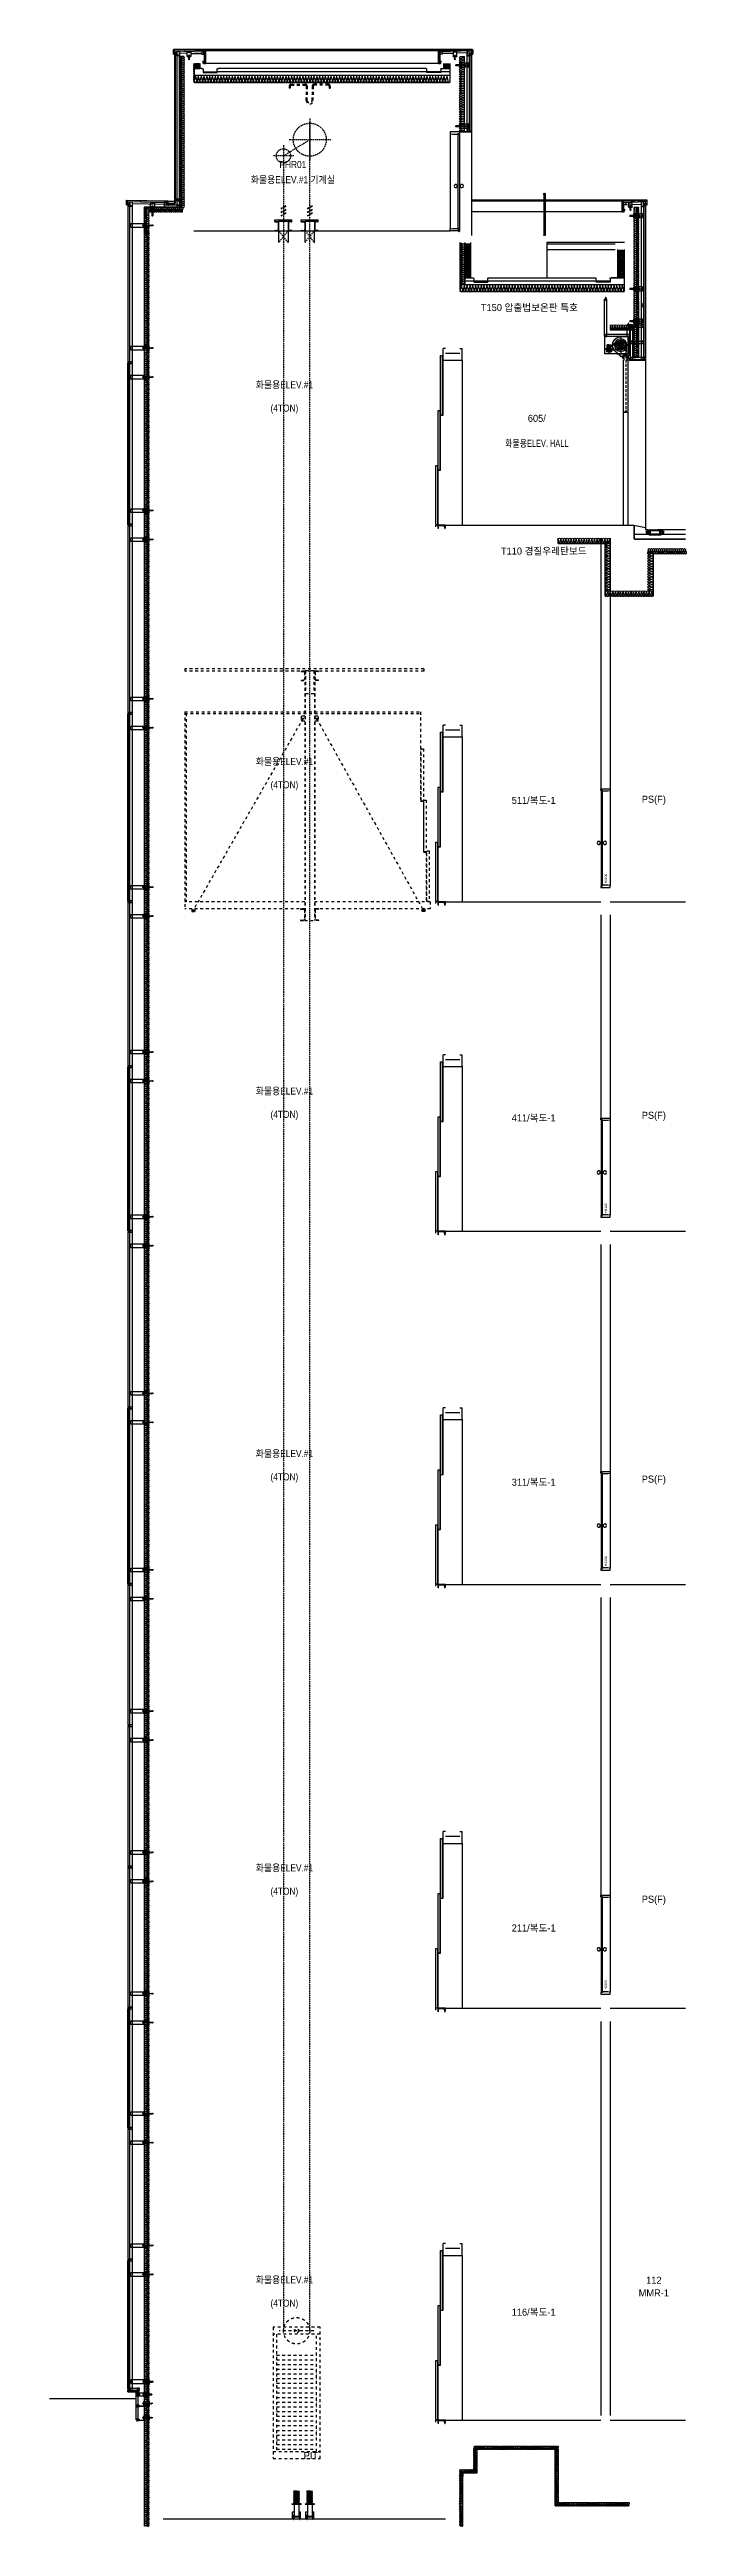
# Model space of a CAD drawing. Header units: millimetres. Extents: x -1320 to 172218, y -4077 to 50350.
# Drawn here: x 158686 to 172218, y -2259 to 50350 of the extents above; entities that cross this region are included whole.
import ezdxf
from ezdxf.enums import TextEntityAlignment as Align

# ---------------------------------------------------------------- set-up
doc = ezdxf.new("R2010")
doc.units = ezdxf.units.MM
doc.header["$LTSCALE"] = 60
for name, pattern in [('ACAD_ISO05W100', [33, 24, -3, 0, -3, 0, -3]), ('CENTER', [50.8, 31.75, -6.35, 6.35, -6.35]), ('H1', [1.5, 1, -0.5]), ('H2', [3, 2, -1]), ('HID', [2.3, 1.5, -0.8]), ('HIDDEN', [2, 1, -1]), ('HIDDEN2', [1, 0.5, -0.5]), ('HIDDENX2', [0.75, 0.5, -0.25])]:
    doc.linetypes.add(name, pattern=pattern)
for name, color, linetype in [('0-Sheet', 7, 'Continuous'), ('2HIDDEN2', 2, 'HIDDEN2'), ('4-Pipe', 4, 'Continuous'), ('8', 8, 'Continuous'), ('[0]치수선', 3, 'Continuous'), ('A-8', 8, 'Continuous'), ('A-CORE-ELEV', 5, 'Continuous'), ('A-ELE', 4, 'Continuous'), ('A-ELE-3', 3, 'Continuous'), ('A-ELE-8', 8, 'Continuous'), ('A-ELE-9', 9, 'Continuous'), ('A-ETC-8', 8, 'Continuous'), ('A-FIN', 6, 'Continuous'), ('A-FIN(EX)', 6, 'Continuous'), ('A-FIN-8', 8, 'Continuous'), ('A-FIN-9', 7, 'Continuous'), ('A-hat', 8, 'Continuous'), ('A-HAT-9', 9, 'Continuous'), ('A-HAT-WIREMESH', 9, 'g_mesh'), ('A-INS', 251, 'Continuous'), ('A-SITE', 3, 'ACAD_ISO05W100'), ('A-STEEL', 7, 'Continuous'), ('A-SYM-ANCHOR', 9, 'H1'), ('A-SYM-방화셧터', 1, 'Continuous'), ('A-WALL', 3, 'Continuous'), ('A-WALL-D', 7, 'Continuous'), ('A-WID', 4, 'Continuous'), ('A-WP', 1, 'HID'), ('A-무근', 4, 'Continuous'), ('A-셔터', 4, 'Continuous'), ('ANG', 8, 'Continuous'), ('cen', 1, 'Continuous'), ('EXTRUSION', 7, 'Continuous'), ('hidden', 9, 'HIDDENX2'), ('INSUL', 8, 'Continuous'), ('ISL', 251, 'Continuous'), ('S-TEEL', 4, 'Continuous'), ('SCREW', 1, 'Continuous'), ('SEALANT', 252, 'Continuous')]:
    doc.layers.add(name, color=color, linetype=linetype)
for name, color, linetype, plot in [('NOPLOT', 191, 'Continuous', False), ('NOPLOT-TEXT', 11, 'Continuous', False), ('NOPLOT-단열', 21, 'Continuous', False)]:
    doc.layers.add(name, color=color, linetype=linetype, plot=plot)
doc.styles.add('Gdim', font='')
doc.styles.add('Gtx', font='')
doc.styles.get('Gdim').set_extended_font_data('Dotum')
doc.styles.get('Gtx').set_extended_font_data('Dotum')
doc.linetypes.add('g_mesh', pattern='A,10,-0.8,["X",Gdim,S=0.6,R=0,X=-0.15,Y=-0.3],-0.8', length=11.6)

msp = doc.modelspace()

# ---------------------------------------------------------------- texts
at = {"layer": 'NOPLOT-TEXT', "style": 'Gtx', "width": 0.9}
for s, p in [('PHR01', (163856, 47907, 0)), ('화물용ELEV.#1 기계실', (163856, 47586, 0)), ('화물용ELEV.#1', (163676, 43229, 0)), ('(4TON)', (163676, 42734, 0)), ('화물용ELEV.#1', (163676, 35229, 0)), ('(4TON)', (163676, 34734, 0)), ('화물용ELEV.#1', (163676, 28229, 0)), ('(4TON)', (163676, 27734, 0)), ('화물용ELEV.#1', (163676, 20529, 0)), ('(4TON)', (163676, 20034, 0)), ('화물용ELEV.#1', (163676, 11729, 0)), ('(4TON)', (163676, 11234, 0)), ('화물용ELEV.#1', (163676, 2979, 0)), ('(4TON)', (163676, 2484, 0))]:
    msp.add_text(s, height=150, dxfattribs=at).set_placement(p, align=Align.MIDDLE_CENTER)
at = {"layer": 'NOPLOT-TEXT', "style": 'Gtx'}
for s, p in [('605/', (169039, 42520, 0)), ('511/복도-1', (168972, 34404, 0)), ('PS(F)', (171525, 34407)), ('411/복도-1', (168972, 27659, 0)), ('PS(F)', (171525, 27695)), ('311/복도-1', (168972, 19922, 0)), ('PS(F)', (171525, 19969)), ('PS(F)', (171525, 11045)), ('211/복도-1', (168972, 10454, 0)), ('MMR-1', (171525, 2702)), ('112', (171525, 2973)), ('116/복도-1', (168972, 2295, 0)), ('PIT', (164238, -754, 0))]:
    msp.add_text(s, height=150, dxfattribs=at).set_placement(p, align=Align.MIDDLE)
at = {"layer": 'NOPLOT-TEXT', "style": 'Gtx', "width": 0.8}
msp.add_text('화물용ELEV. HALL', height=150, dxfattribs=at).set_placement((169039, 41989, 0), align=Align.MIDDLE)
at = {"layer": 'NOPLOT-단열', "style": 'Gtx'}
for s, p in [('T150 압출법보온판 특호', (167851, 44870)), ('T110 경질우레탄보드 ', (168277, 39698))]:
    msp.add_text(s, height=150, dxfattribs=at).set_placement(p, align=Align.MIDDLE_LEFT)

# ---------------------------------------------------------------- blocks, each defined once
blk = doc.blocks.new('A$C7C3853E1')
at = {"layer": '8'}
for p, q in [((-350, 3560), (-350, 60)), ((54, 2393), (54, 3560)), ((104, 2393), (54, 2393)), ((104, 1227), (104, 2393)), ((154, 1227), (104, 1227)), ((154, 60), (154, 1227))]:
    blk.add_line(p, q, dxfattribs=at)
at = {"layer": 'A-ELE-3'}
for p, q in [((62, 2398), (62, 3660)), ((104, 3660), (62, 3660)), ((104, 2398), (104, 3660)), ((104, 2398), (62, 2398)), ((112, 1232), (112, 2493)), ((154, 2493), (112, 2493)), ((154, 1232), (154, 2493)), ((154, 1232), (112, 1232)), ((162, 70), (162, 1327)), ((204, 1327), (162, 1327)), ((204, 70), (204, 1327)), ((204, 70), (162, 70))]:
    blk.add_line(p, q, dxfattribs=at)
at = {"layer": 'A-WID'}
for p, q in [((-350, 3560), (-350, 3810)), ((-300, 3810), (-350, 3810)), ((0, 3810), (54, 3810)), ((54, 3560), (54, 3810)), ((54, 3560), (-350, 3560)), ((0, 60), (204, 60)), ((160, 60), (10, 60)), ((10, -15), (10, 60)), ((17, -10), (22, 43)), ((137, 54), (33, 54)), ((153, -10), (148, 43)), ((160, -15), (160, 60)), ((204, 20), (204, 60)), ((12, -15), (10, -15)), ((160, -15), (158, -15))]:
    blk.add_line(p, q, dxfattribs=at)
for centre, radius, start, end in [((33, 43), 11, 90, 175), ((137, 43), 11, 5, 90), ((12, -10), 5, 270, 355), ((158, -10), 5, 185, 270)]:
    blk.add_arc(centre, radius, start, end, dxfattribs=at)
at = {"layer": 'NOPLOT'}
blk.add_line((0, 3710), (-300, 3710), dxfattribs=at)
blk = doc.blocks.new('ANCHOR-1')
at = {"layer": 'A-SYM-ANCHOR', "color": 5}
for p, q in [((7, 1), (-7, 1)), ((7, 1), (-7, 1)), ((-7, 0), (-7, 1)), ((-7, 0), (-7, 1)), ((7, 0), (-7, 0)), ((7, 0), (-7, 0)), ((5, 7), (-5, 7)), ((5, 7), (-5, 7)), ((-5, 1), (-5, 7)), ((-5, 1), (-5, 7)), ((-3, -26), (-3, 0)), ((-2, 1), (-2, 7)), ((-2, 1), (-2, 7)), ((2, 1), (2, 7)), ((2, 1), (2, 7)), ((3, -26), (3, 0)), ((5, 1), (5, 7)), ((5, 1), (5, 7)), ((7, 0), (7, 1)), ((7, 0), (7, 1)), ((3, -26), (-3, -26))]:
    blk.add_line(p, q, dxfattribs=at)
at = {"layer": 'A-SYM-ANCHOR', "color": 5, "linetype": 'HIDDEN'}
for p, q in [((7, 0), (-7, 0)), ((7, 0), (-7, 0)), ((2, -22), (-2, -22))]:
    blk.add_line(p, q, dxfattribs=at)
at = {"layer": 'A-SYM-ANCHOR'}
for p, q in [((-3, -26), (-3, 0)), ((3, -26), (3, 0)), ((3, -26), (-3, -26))]:
    blk.add_line(p, q, dxfattribs=at)
at = {"layer": 'A-SYM-ANCHOR', "color": 12, "linetype": 'CENTER', "ltscale": 0.5}
blk.add_line((0, -30), (0, 15), dxfattribs=at)
at = {"layer": 'A-SYM-ANCHOR', "color": 5}
blk.add_lwpolyline([(2, 7), (2, 12), (-2, 12), (-2, 7)], dxfattribs=at)
at = {"layer": 'A-SYM-ANCHOR', "color": 5, "linetype": 'HIDDEN'}
blk.add_lwpolyline([(-2, 0), (-2, -22), (2, -22), (2, 0)], dxfattribs=at)
blk = doc.blocks.new('C7EEC51E4')
at = {"layer": 'A-STEEL', "color": 30}
blk.add_lwpolyline([(46, 5, 0.383415), (50, 0), (50, 50), (0, 50, 0.383415), (5, 46), (39, 46, -0.353101), (46, 39)], format="xyb", close=True, dxfattribs=at)
at = {"layer": 'A-SYM-ANCHOR', "linetype": 'H2', "xscale": 1.538461538497359, "yscale": 1.538461538497359, "zscale": 1.538461538497359, "rotation": 180}
blk.add_blockref('ANCHOR-1', (22, 46), dxfattribs=at)
blk = doc.blocks.new('*U37')
at = {"layer": 'A-8', "ltscale": 0.2}
for p, q in [((-491, 4), (-491, 792)), ((-441, 0), (-441, 792)), ((-491, 50), (44, 50)), ((-6, 0), (-6, 242)), ((44, 242), (44, 0))]:
    blk.add_line(p, q, dxfattribs=at)
at = {"layer": 'A-ELE-8'}
for p, q in [((43, 0), (-491, 0)), ((-491, 0), (-491, -373)), ((-2, -4), (-491, -4)), ((43, -369), (-491, -369)), ((43, -373), (-491, -373)), ((-447, -274), (-447, -320)), ((-439, -303), (-447, -312)), ((-394, -327), (-440, -327)), ((-434, -239), (-436, -239)), ((-433, -221), (-433, -179)), ((-394, -179), (-433, -179)), ((-394, -221), (-433, -221)), ((-432, -223), (-432, -180)), ((-394, -180), (-432, -180)), ((-427, -223), (-432, -223)), ((-424, -318), (-432, -327)), ((-427, -223), (-427, -231)), ((-426, -221), (-426, -232)), ((-202, -103), (-407, -251)), ((-224, -125), (-404, -255)), ((-222, -128), (-402, -258)), ((-130, -287), (-400, -299)), ((-386, -290), (-400, -291)), ((-386, -295), (-400, -295)), ((-394, -179), (-356, -179)), ((-394, -180), (-357, -180)), ((-394, -221), (-356, -221)), ((-394, -327), (-349, -327)), ((-162, -280), (-378, -290)), ((-161, -284), (-378, -294)), ((-365, -318), (-356, -327)), ((-362, -223), (-362, -221)), ((-362, -223), (-362, -231)), ((-362, -231), (-362, -232)), ((-361, -223), (-361, -231)), ((-357, -223), (-361, -223)), ((-361, -223), (-357, -223)), ((-357, -223), (-357, -180)), ((-356, -221), (-356, -179)), ((-353, -239), (-355, -239)), ((-350, -303), (-342, -312)), ((-342, -274), (-342, -320)), ((-271, -309), (-128, -426)), ((-270, -308), (-126, -426)), ((-162, -280), (-149, -279)), ((-161, -284), (-148, -284)), ((8, -10), (-144, -10)), ((11, -11), (-144, -11)), ((-138, -438), (-138, -425)), ((-138, -425), (-128, -425)), ((-106, -438), (-138, -438)), ((-137, -426), (-128, -426)), ((-137, -438), (-137, -426)), ((-107, -438), (-137, -438)), ((-128, -426), (-135, -434)), ((-134, -435), (-135, -434)), ((-126, -426), (-134, -435)), ((-128, -426), (-128, -425)), ((-107, -425), (-107, -438)), ((-107, -425), (-106, -425)), ((-107, -438), (-106, -438)), ((-80, -417), (-106, -417)), ((-106, -417), (-106, -460)), ((-106, -425), (-106, -438)), ((-106, -460), (-80, -460)), ((-82, -419), (-104, -419)), ((-104, -419), (-104, -458)), ((-104, -458), (-82, -458)), ((-95, -500), (-95, -508)), ((-95, -500), (-94, -500)), ((-95, -508), (-78, -508)), ((-94, -500), (-94, -507)), ((-94, -506), (-80, -506)), ((-94, -507), (-79, -507)), ((-84, -400), (-85, -401)), ((-80, -412), (-85, -401)), ((-79, -412), (-84, -400)), ((-82, -458), (-82, -419)), ((-80, -376), (-79, -375)), ((-56, -412), (-80, -376)), ((-80, -412), (-80, -506)), ((-55, -412), (-79, -375)), ((-79, -412), (-79, -506)), ((-79, -438), (-79, -507)), ((-79, -438), (-79, -507)), ((-79, -438), (-78, -438)), ((-78, -412), (-55, -412)), ((-78, -438), (-78, -412)), ((-78, -438), (-78, -508)), ((-29, -412), (-6, -375)), ((-29, -412), (-12, -412)), ((-28, -412), (-5, -376)), ((-12, -438), (-12, -412)), ((-12, -438), (-12, -508)), ((-11, -438), (-12, -438)), ((5, -508), (-12, -508)), ((5, -508), (-12, -508)), ((-11, -412), (-6, -400)), ((-11, -412), (-11, -506)), ((-11, -438), (-11, -507)), ((4, -507), (-11, -507)), ((4, -507), (-11, -507)), ((-10, -412), (-5, -401)), ((-10, -412), (-10, -506)), ((-10, -417), (16, -417)), ((16, -460), (-10, -460)), ((4, -506), (-10, -506)), ((4, -506), (-10, -506)), ((-8, -458), (-8, -419)), ((-8, -419), (14, -419)), ((14, -458), (-8, -458)), ((-5, -376), (-6, -375)), ((-6, -400), (-5, -401)), ((17, 0), (-2, 0)), ((-2, 0), (-2, -10)), ((-2, -10), (8, -10)), ((16, -1), (-1, -1)), ((-1, -1), (-1, -9)), ((-1, -9), (8, -9)), ((3, -2), (2, -3)), ((8, -10), (2, -3)), ((11, -11), (3, -2)), ((4, -500), (4, -507)), ((5, -500), (4, -500)), ((5, -500), (5, -508)), ((8, -9), (8, -10)), ((8, -10), (8, -9)), ((14, -419), (14, -458)), ((16, -10), (16, -1)), ((16, -10), (17, -10)), ((16, -417), (43, -390)), ((16, -417), (16, -460)), ((16, -438), (17, -438)), ((17, -25), (17, 0)), ((17, -10), (17, 0)), ((17, -343), (17, -25)), ((43, -25), (17, -25)), ((17, -369), (17, -343)), ((17, -343), (43, -343)), ((17, -418), (44, -390)), ((17, -418), (17, -438)), ((19, -24), (19, -1)), ((19, -1), (41, -1)), ((41, -24), (19, -24)), ((19, -345), (19, -25)), ((19, -367), (19, -345)), ((19, -345), (41, -345)), ((41, -367), (19, -367)), ((41, -1), (41, -24)), ((41, -345), (41, -25)), ((41, -345), (41, -367)), ((43, 0), (43, -390)), ((44, 0), (44, -390))]:
    blk.add_line(p, q, dxfattribs=at)
at = {"layer": 'A-ELE-8', "extrusion": (0, 0, -1)}
for centre, major_axis, start_param, end_param in [((-394, -274), (-37.4, 37.4), 5.497787, 11.780972), ((-394, -274), (-49.4, 49.4), 4.638719, 4.786059), ((-394, -274), (32.3, 32.3), 3.926991, 10.210176), ((-394, -274), (-38.3, 38.3), 6.207182, 6.413918), ((-394, -274), (-18.4, 18.4), 4.147276, 6.562699), ((-394, -274), (-15.5, 15.5), 4.111722, 6.600816), ((-394, -274), (-12.5, 12.5), 4.111722, 6.600816), ((-394, -274), (-38.3, 38.3), 1.45057, 1.646799), ((-394, -274), (49.4, 49.4), 1.497126, 1.644467), ((-144, -186), (-125, 125), 4.732392, 7.068583), ((-144, -186), (-124, 124), 4.732392, 7.068583), ((-144, -186), (93.6, 93.6), 3.926991, 10.210176), ((-144, -186), (-71.7, 71.7), 0.140358, 3.974795), ((-144, -186), (-68.7, 68.7), 0.128654, 3.974795), ((-144, -186), (65.7, 65.7), -1.442142, 2.403999)]:
    blk.add_ellipse(centre, major_axis=major_axis, ratio=1, start_param=start_param, end_param=end_param, dxfattribs=at)
at = {"layer": 'A-STEEL'}
blk.add_lwpolyline([(-487, 45, 0.383415), (-491, 50), (-491, 0), (-441, 0, 0.383415), (-446, 4), (-480, 4, -0.353101), (-487, 11)], format="xyb", close=True, dxfattribs=at)
at = {"layer": 'A-STEEL', "elevation": 0}
blk.add_lwpolyline([(40, 45, -0.383415), (44, 50), (44, 0), (-6, 0, -0.383415), (-1, 4), (33, 4, 0.353101), (40, 11)], format="xyb", close=True, dxfattribs=at)
at = {"layer": 'A-SYM-방화셧터'}
for p, q in [((-298, -274), (-491, -274)), ((-438, -317), (-445, -310)), ((-432, -311), (-444, -323)), ((-440, -274), (-440, -298)), ((-440, -298), (-434, -298)), ((-438, -317), (-430, -325)), ((-403, -205), (-433, -238)), ((-420, -276), (-412, -274)), ((-420, -276), (-420, -279)), ((-420, -279), (-411, -279)), ((-417, -262), (-419, -265)), ((-419, -265), (-411, -269)), ((-417, -262), (-409, -264)), ((-415, -290), (-409, -283)), ((-415, -290), (-413, -292)), ((-413, -292), (-406, -288)), ((-411, -269), (-412, -274)), ((-411, -279), (-409, -283)), ((-407, -251), (-410, -253)), ((-410, -253), (-406, -261)), ((-406, -261), (-409, -264)), ((-407, -251), (-401, -258)), ((-406, -288), (-402, -290)), ((-405, -207), (-405, -222)), ((-394, -213), (-405, -213)), ((-403, -228), (-403, -201)), ((-386, -201), (-403, -201)), ((-403, -205), (-403, -205)), ((-394, -228), (-403, -228)), ((-403, -298), (-402, -290)), ((-403, -298), (-400, -299)), ((-401, -228), (-401, -201)), ((-397, -257), (-401, -258)), ((-400, -299), (-397, -292)), ((-396, -248), (-397, -257)), ((-397, -292), (-392, -292)), ((-393, -248), (-396, -248)), ((-394, -228), (-394, -187)), ((-394, -204), (-394, -221)), ((-394, -219), (-394, -204)), ((-394, -219), (-394, -204)), ((-394, -213), (-384, -213)), ((-394, -248), (-394, -228)), ((-394, -228), (-386, -228)), ((-394, -248), (-394, -360)), ((-393, -248), (-392, -257)), ((-387, -258), (-392, -257)), ((-389, -299), (-392, -292)), ((-389, -299), (-385, -298)), ((-388, -228), (-388, -201)), ((-382, -251), (-387, -258)), ((-387, -290), (-383, -288)), ((-385, -298), (-387, -290)), ((-386, -228), (-386, -201)), ((-386, -205), (-356, -238)), ((-386, -205), (-386, -205)), ((-378, -290), (-386, -290)), ((-384, -207), (-384, -222)), ((-384, -326), (-384, -327)), ((-379, -253), (-383, -261)), ((-380, -264), (-383, -261)), ((-376, -292), (-383, -288)), ((-379, -253), (-382, -251)), ((-372, -262), (-380, -264)), ((-379, -283), (-377, -279)), ((-374, -290), (-379, -283)), ((-370, -265), (-377, -269)), ((-377, -274), (-377, -269)), ((-368, -276), (-377, -274)), ((-369, -279), (-377, -279)), ((-376, -292), (-374, -290)), ((-370, -265), (-372, -262)), ((-369, -279), (-368, -276)), ((-351, -317), (-358, -325)), ((-357, -311), (-345, -323)), ((-349, -298), (-355, -298)), ((-351, -317), (-344, -310)), ((-349, -274), (-349, -298)), ((-149, -186), (-317, -186)), ((-245, -185), (-232, -181)), ((-245, -186), (-245, -185)), ((-245, -186), (-245, -188)), ((-245, -188), (-232, -192)), ((-244, -169), (-230, -168)), ((-244, -171), (-244, -169)), ((-244, -171), (-244, -172)), ((-244, -172), (-231, -178)), ((-244, -201), (-231, -195)), ((-244, -202), (-244, -201)), ((-244, -202), (-244, -204)), ((-244, -204), (-230, -205)), ((-240, -155), (-241, -157)), ((-240, -155), (-241, -157)), ((-241, -157), (-229, -164)), ((-241, -157), (-229, -164)), ((-241, -216), (-229, -209)), ((-241, -216), (-229, -209)), ((-240, -218), (-241, -216)), ((-240, -218), (-241, -216)), ((-240, -154), (-226, -155)), ((-240, -154), (-226, -155)), ((-240, -155), (-240, -154)), ((-240, -155), (-240, -154)), ((-240, -219), (-226, -218)), ((-240, -219), (-226, -218)), ((-240, -218), (-240, -219)), ((-240, -218), (-240, -219)), ((-238, -175), (-238, -175)), ((-238, -178), (-238, -178)), ((-238, -185), (-238, -185)), ((-238, -188), (-238, -188)), ((-238, -195), (-238, -195)), ((-238, -198), (-238, -198)), ((-237, -170), (-237, -170)), ((-237, -173), (-237, -173)), ((-237, -200), (-237, -200)), ((-237, -203), (-237, -203)), ((-234, -140), (-235, -142)), ((-235, -142), (-224, -151)), ((-235, -231), (-224, -222)), ((-234, -232), (-235, -231)), ((-234, -140), (-233, -139)), ((-234, -159), (-234, -159)), ((-234, -159), (-234, -159)), ((-234, -214), (-234, -214)), ((-234, -214), (-234, -214)), ((-234, -232), (-233, -234)), ((-233, -139), (-220, -142)), ((-233, -156), (-233, -156)), ((-233, -156), (-233, -156)), ((-233, -217), (-233, -217)), ((-233, -217), (-233, -217)), ((-233, -234), (-220, -231)), ((-231, -178), (-232, -181)), ((-232, -192), (-232, -195)), ((-229, -164), (-230, -167)), ((-229, -164), (-230, -167)), ((-230, -205), (-229, -209)), ((-229, -145), (-229, -145)), ((-229, -228), (-229, -228)), ((-226, -127), (-227, -128)), ((-227, -128), (-218, -139)), ((-227, -142), (-227, -142)), ((-227, -231), (-227, -231)), ((-227, -245), (-218, -234)), ((-226, -246), (-227, -245)), ((-226, -127), (-225, -126)), ((-226, -141), (-226, -141)), ((-224, -151), (-226, -154)), ((-226, -218), (-225, -222)), ((-226, -218), (-225, -222)), ((-226, -232), (-226, -232)), ((-226, -246), (-225, -247)), ((-225, -126), (-212, -131)), ((-225, -138), (-225, -138)), ((-225, -235), (-225, -235)), ((-225, -247), (-212, -242)), ((-224, -125), (-199, -106)), ((-224, -373), (43, -373)), ((-224, -373), (-91, -373)), ((-222, -128), (-196, -110)), ((-221, -132), (-221, -132)), ((-221, -241), (-221, -241)), ((-218, -139), (-220, -142)), ((-220, -231), (-218, -234)), ((-219, -130), (-219, -130)), ((-219, -243), (-219, -243)), ((-215, -115), (-217, -116)), ((-217, -116), (-209, -128)), ((-217, -257), (-209, -245)), ((-215, -258), (-217, -257)), ((-215, -115), (-214, -114)), ((-215, -124), (-215, -124)), ((-215, -249), (-215, -249)), ((-215, -258), (-214, -259)), ((-214, -114), (-202, -121)), ((-214, -259), (-202, -252)), ((-213, -122), (-213, -122)), ((-213, -251), (-213, -251)), ((-212, -121), (-212, -121)), ((-209, -128), (-212, -130)), ((-212, -242), (-210, -245)), ((-212, -252), (-212, -252)), ((-209, -118), (-209, -118)), ((-209, -255), (-209, -255)), ((-203, -104), (-205, -105)), ((-203, -104), (-205, -105)), ((-205, -105), (-199, -118)), ((-205, -105), (-199, -118)), ((-205, -267), (-199, -255)), ((-205, -267), (-199, -255)), ((-203, -268), (-205, -267)), ((-203, -268), (-205, -267)), ((-203, -104), (-202, -103)), ((-203, -104), (-202, -103)), ((-203, -268), (-202, -269)), ((-203, -268), (-202, -269)), ((-202, -103), (-191, -112)), ((-199, -118), (-202, -120)), ((-199, -118), (-202, -120)), ((-202, -252), (-200, -255)), ((-202, -269), (-191, -261)), ((-202, -269), (-191, -261)), ((-201, -111), (-201, -111)), ((-201, -111), (-201, -111)), ((-201, -262), (-201, -262)), ((-201, -262), (-201, -262)), ((-198, -109), (-198, -109)), ((-198, -109), (-198, -109)), ((-198, -264), (-198, -264)), ((-198, -264), (-198, -264)), ((-190, -96), (-191, -97)), ((-191, -97), (-188, -111)), ((-188, -111), (-191, -112)), ((-191, -261), (-188, -262)), ((-191, -261), (-188, -262)), ((-191, -276), (-188, -262)), ((-190, -277), (-191, -276)), ((-190, -96), (-188, -95)), ((-190, -277), (-188, -278)), ((-188, -95), (-179, -106)), ((-188, -103), (-188, -103)), ((-188, -278), (-179, -267)), ((-188, -270), (-188, -270)), ((-186, -144), (-160, -170)), ((-186, -153), (-186, -220)), ((-186, -156), (-177, -165)), ((-161, -204), (-186, -229)), ((-177, -208), (-186, -217)), ((-185, -101), (-185, -101)), ((-185, -272), (-185, -272)), ((-184, -101), (-184, -101)), ((-184, -272), (-184, -272)), ((-181, -99), (-181, -99)), ((-181, -274), (-181, -274)), ((-176, -105), (-179, -106)), ((-179, -267), (-176, -269)), ((-149, -144), (-178, -144)), ((-149, -229), (-178, -229)), ((-175, -90), (-177, -91)), ((-177, -91), (-176, -105)), ((-177, -282), (-176, -268)), ((-175, -283), (-177, -282)), ((-175, -90), (-173, -90)), ((-175, -97), (-175, -97)), ((-175, -276), (-175, -276)), ((-175, -283), (-173, -283)), ((-174, -144), (-165, -153)), ((-165, -220), (-174, -229)), ((-173, -90), (-166, -101)), ((-173, -283), (-166, -272)), ((-171, -96), (-171, -96)), ((-171, -277), (-171, -277)), ((-162, -101), (-166, -101)), ((-166, -272), (-163, -273)), ((-165, -94), (-165, -94)), ((-165, -279), (-165, -279)), ((-161, -87), (-162, -101)), ((-162, -94), (-162, -94)), ((-161, -286), (-162, -272)), ((-162, -279), (-162, -279)), ((-160, -86), (-161, -87)), ((-160, -287), (-161, -286)), ((-160, -86), (-158, -86)), ((-160, -93), (-160, -93)), ((-160, -280), (-160, -280)), ((-160, -287), (-158, -287)), ((-158, -86), (-152, -99)), ((-158, -287), (-152, -274)), ((-157, -93), (-157, -93)), ((-157, -280), (-157, -280)), ((-153, -189), (-156, -186)), ((-150, -186), (-155, -181)), ((-150, -186), (-155, -181)), ((-150, -187), (-155, -181)), ((-147, -183), (-153, -177)), ((-150, -192), (-153, -189)), ((-149, -99), (-152, -99)), ((-152, -274), (-149, -275)), ((-147, -189), (-150, -186)), ((-147, -189), (-150, -186)), ((-147, -190), (-150, -187)), ((-143, -199), (-150, -192)), ((-145, -85), (-149, -99)), ((-149, -144), (-144, -144)), ((-144, -180), (-149, -175)), ((-144, -180), (-149, -175)), ((-144, -181), (-149, -175)), ((-144, -186), (-149, -186)), ((-149, -229), (-144, -229)), ((-145, -288), (-149, -274)), ((-145, -288), (-149, -274)), ((-144, -186), (-147, -183)), ((-140, -196), (-147, -189)), ((-140, -196), (-147, -189)), ((-141, -196), (-147, -190)), ((-144, -85), (-145, -85)), ((-145, -92), (-145, -92)), ((-145, -281), (-145, -281)), ((-145, -281), (-145, -281)), ((-144, -288), (-145, -288)), ((-144, -288), (-145, -288)), ((-144, -31), (-144, -352)), ((-144, -85), (-142, -85)), ((-144, -144), (-110, -144)), ((-141, -177), (-144, -174)), ((-141, -183), (-144, -180)), ((-141, -183), (-144, -180)), ((-141, -184), (-144, -181)), ((-144, -186), (43, -186)), ((-137, -193), (-144, -186)), ((-137, -193), (-144, -186)), ((-144, -186), (-144, -199)), ((-144, -186), (-131, -186)), ((-144, -186), (-131, -186)), ((-144, -186), (-131, -186)), ((-144, -186), (-131, -186)), ((-144, -229), (-110, -229)), ((-144, -288), (-142, -288)), ((-144, -288), (-142, -288)), ((-143, -199), (-143, -199)), ((-142, -85), (-139, -99)), ((-142, -92), (-142, -92)), ((-142, -288), (-139, -274)), ((-142, -288), (-139, -274)), ((-142, -281), (-142, -281)), ((-142, -281), (-142, -281)), ((-138, -180), (-141, -177)), ((-134, -190), (-141, -183)), ((-134, -190), (-141, -183)), ((-135, -190), (-141, -184)), ((-141, -196), (-138, -198)), ((-140, -196), (-138, -198)), ((-140, -196), (-138, -198)), ((-139, -274), (-135, -274)), ((-139, -274), (-135, -274)), ((-135, -99), (-138, -98)), ((-131, -187), (-138, -180)), ((-137, -193), (-135, -195)), ((-130, -86), (-135, -99)), ((-135, -190), (-132, -192)), ((-130, -287), (-135, -274)), ((-134, -190), (-132, -192)), ((-134, -190), (-132, -192)), ((43, -373), (-133, -373)), ((-131, -93), (-131, -93)), ((-131, -280), (-131, -280)), ((-128, -86), (-130, -86)), ((-128, -287), (-130, -287)), ((-128, -86), (-126, -87)), ((-128, -287), (-126, -286)), ((-127, -93), (-127, -93)), ((-101, -144), (-127, -170)), ((-127, -280), (-127, -280)), ((-126, -87), (-125, -101)), ((-126, -94), (-126, -94)), ((-126, -204), (-101, -229)), ((-126, -286), (-125, -272)), ((-126, -279), (-126, -279)), ((-121, -101), (-125, -100)), ((-125, -272), (-122, -272)), ((-122, -94), (-122, -94)), ((-113, -144), (-122, -153)), ((-122, -220), (-113, -229)), ((-122, -279), (-122, -279)), ((-114, -90), (-121, -101)), ((-114, -283), (-121, -272)), ((-116, -96), (-116, -96)), ((-116, -277), (-116, -277)), ((-112, -90), (-114, -90)), ((-112, -283), (-114, -283)), ((-113, -97), (-113, -97)), ((-113, -276), (-113, -276)), ((-112, -90), (-111, -91)), ((-111, -91), (-112, -105)), ((-112, -268), (-109, -267)), ((-111, -282), (-112, -268)), ((-112, -283), (-111, -282)), ((-108, -106), (-111, -104)), ((-101, -156), (-110, -165)), ((-110, -208), (-101, -217)), ((-99, -95), (-108, -106)), ((-99, -278), (-108, -267)), ((-107, -99), (-107, -99)), ((-107, -274), (-107, -274)), ((-104, -101), (-104, -101)), ((-104, -272), (-104, -272)), ((-104, -419), (-82, -458)), ((-82, -419), (-104, -458)), ((-102, -101), (-102, -101)), ((-102, -272), (-102, -272)), ((-101, -153), (-101, -220)), ((-98, -96), (-99, -95)), ((-96, -97), (-99, -111)), ((-99, -103), (-99, -103)), ((-96, -112), (-99, -110)), ((-99, -262), (-96, -261)), ((-96, -276), (-99, -262)), ((-99, -270), (-99, -270)), ((-98, -277), (-99, -278)), ((-98, -96), (-96, -97)), ((-98, -277), (-96, -276)), ((-86, -103), (-96, -112)), ((-86, -269), (-96, -261)), ((-86, -269), (-96, -261)), ((-90, -109), (-90, -109)), ((-90, -109), (-90, -109)), ((-90, -264), (-90, -264)), ((-90, -264), (-90, -264)), ((-83, -105), (-88, -118)), ((-85, -121), (-88, -118)), ((-88, -255), (-85, -253)), ((-88, -255), (-85, -253)), ((-83, -267), (-88, -255)), ((-83, -267), (-88, -255)), ((-87, -111), (-87, -111)), ((-87, -111), (-87, -111)), ((-87, -262), (-87, -262)), ((-87, -262), (-87, -262)), ((-84, -104), (-86, -103)), ((-84, -104), (-86, -103)), ((-84, -268), (-86, -269)), ((-84, -268), (-86, -269)), ((-73, -114), (-85, -121)), ((-73, -259), (-85, -252)), ((-84, -104), (-83, -105)), ((-84, -268), (-83, -267)), ((-84, -268), (-83, -267)), ((-80, -460), (-80, -417)), ((-71, -116), (-78, -128)), ((-78, -118), (-78, -118)), ((-76, -131), (-78, -128)), ((-78, -245), (-76, -243)), ((-71, -257), (-78, -245)), ((-78, -255), (-78, -255)), ((-76, -121), (-76, -121)), ((-63, -126), (-76, -131)), ((-63, -247), (-76, -242)), ((-76, -252), (-76, -252)), ((-75, -122), (-75, -122)), ((-75, -251), (-75, -251)), ((-72, -115), (-73, -114)), ((-72, -258), (-73, -259)), ((-72, -115), (-71, -116)), ((-72, -124), (-72, -124)), ((-72, -249), (-72, -249)), ((-72, -258), (-71, -257)), ((-61, -128), (-70, -139)), ((-70, -234), (-68, -231)), ((-61, -245), (-70, -234)), ((-68, -142), (-69, -139)), ((-68, -130), (-68, -130)), ((-54, -139), (-68, -142)), ((-54, -234), (-68, -231)), ((-68, -243), (-68, -243)), ((-66, -132), (-66, -132)), ((-66, -241), (-66, -241)), ((-62, -127), (-63, -126)), ((-63, -138), (-63, -138)), ((-53, -142), (-63, -151)), ((-62, -155), (-63, -151)), ((-62, -155), (-63, -151)), ((-63, -222), (-62, -219)), ((-53, -231), (-63, -222)), ((-63, -235), (-63, -235)), ((-62, -246), (-63, -247)), ((-62, -127), (-61, -128)), ((-48, -154), (-62, -155)), ((-48, -154), (-62, -155)), ((-48, -219), (-62, -218)), ((-48, -219), (-62, -218)), ((-62, -246), (-61, -245)), ((-61, -141), (-61, -141)), ((-61, -232), (-61, -232)), ((-60, -142), (-60, -142)), ((-60, -231), (-60, -231)), ((-59, -145), (-59, -145)), ((-47, -157), (-59, -164)), ((-47, -157), (-59, -164)), ((-59, -209), (-58, -206)), ((-59, -209), (-58, -206)), ((-47, -216), (-59, -209)), ((-47, -216), (-59, -209)), ((-59, -228), (-59, -228)), ((-58, -168), (-58, -164)), ((-44, -169), (-58, -168)), ((-44, -204), (-58, -205)), ((-43, -172), (-56, -178)), ((-56, -181), (-56, -178)), ((-42, -185), (-56, -181)), ((-42, -188), (-56, -192)), ((-56, -195), (-56, -192)), ((-43, -201), (-56, -195)), ((-53, -140), (-54, -139)), ((-54, -156), (-54, -156)), ((-54, -156), (-54, -156)), ((-54, -217), (-54, -217)), ((-54, -217), (-54, -217)), ((-53, -232), (-54, -234)), ((-53, -140), (-53, -142)), ((-53, -159), (-53, -159)), ((-53, -159), (-53, -159)), ((-53, -214), (-53, -214)), ((-53, -214), (-53, -214)), ((-53, -232), (-53, -231)), ((-51, -170), (-51, -170)), ((-51, -203), (-51, -203)), ((-50, -173), (-50, -173)), ((-50, -175), (-50, -175)), ((-50, -198), (-50, -198)), ((-50, -200), (-50, -200)), ((-49, -178), (-49, -178)), ((-49, -185), (-49, -185)), ((-49, -188), (-49, -188)), ((-49, -195), (-49, -195)), ((-47, -155), (-48, -154)), ((-47, -155), (-48, -154)), ((-47, -218), (-48, -219)), ((-47, -218), (-48, -219)), ((-47, -155), (-47, -157)), ((-47, -155), (-47, -157)), ((-47, -218), (-47, -216)), ((-47, -218), (-47, -216)), ((-44, -171), (-44, -169)), ((-44, -171), (-43, -172)), ((-44, -202), (-43, -201)), ((-44, -202), (-44, -204)), ((-42, -186), (-42, -185)), ((-42, -186), (-42, -188)), ((-40, -363), (-41, -363)), ((-40, -404), (-41, -404)), ((-40, -361), (-36, -361)), ((-40, -363), (-36, -363)), ((-40, -400), (-36, -400)), ((-40, -401), (-36, -401)), ((-40, -402), (-36, -402)), ((-40, -404), (-36, -404)), ((-39, -359), (-36, -359)), ((-39, -360), (-35, -361)), ((-38, -369), (-37, -371)), ((-38, -410), (-37, -412)), ((-36, -299), (-31, -299)), ((-36, -302), (-36, -302)), ((-36, -302), (-32, -302)), ((-36, -371), (-35, -372)), ((-36, -412), (-35, -413)), ((-35, -298), (-32, -298)), ((-35, -301), (-31, -301)), ((-35, -365), (-35, -364)), ((-35, -364), (-35, -399)), ((-35, -366), (-35, -365)), ((-31, -304), (-34, -358)), ((-34, -309), (-33, -310)), ((-34, -366), (-34, -364)), ((-34, -364), (-34, -399)), ((-32, -241), (-33, -241)), ((-29, -303), (-33, -359)), ((-32, -239), (-28, -240)), ((-32, -241), (-28, -241)), ((-32, -310), (-31, -311)), ((-31, -305), (-31, -304)), ((-31, -306), (-31, -305)), ((-27, -242), (-30, -297)), ((-30, -247), (-29, -249)), ((-30, -306), (-29, -303)), ((-26, -242), (-29, -297)), ((-27, -243), (-27, -242)), ((-27, -244), (-27, -243)), ((-26, -245), (-26, -242)), ((-10, -460), (-10, -417)), ((-8, -419), (14, -458)), ((14, -419), (-8, -458)), ((17, 0), (43, 0)), ((43, -369), (17, -369)), ((19, -1), (41, -24)), ((41, -1), (19, -24)), ((19, -345), (41, -367)), ((41, -345), (19, -367)), ((43, -373), (43, 0)), ((43, 0), (43, -25)), ((43, -186), (44, -186)), ((43, -343), (43, -369)), ((-34, -1609), (-34, -1577)), ((-30, -1573), (-30, -1605)), ((-30, -1573), (-30, -1615)), ((-30, -1573), (-29, -1573)), ((-29, -1573), (-29, -1604)), ((-74, -1617), (-74, -1604)), ((-74, -1604), (-63, -1610)), ((-14, -1617), (-74, -1617)), ((-73, -1615), (-73, -1605)), ((-73, -1605), (-63, -1610)), ((-16, -1615), (-73, -1615)), ((-30, -1615), (-66, -1615)), ((-65, -1609), (-65, -1613)), ((-63, -1610), (-63, -1610)), ((-63, -1612), (-37, -1612)), ((-55, -1612), (-52, -1615)), ((-53, -1612), (-49, -1615)), ((-40, -1597), (-36, -1597)), ((-40, -1599), (-36, -1599)), ((-36, -1609), (-35, -1610)), ((-35, -1596), (-35, -1593)), ((-34, -1593), (-30, -1599)), ((-34, -1596), (-30, -1602)), ((-30, -1605), (-16, -1605)), ((-29, -1604), (-14, -1604)), ((-16, -1605), (-16, -1615)), ((-14, -1604), (-14, -1617))]:
    blk.add_line(p, q, dxfattribs=at)
at = {"layer": 'A-SYM-방화셧터', "linetype": 'H1'}
for p, q in [((-35, -405), (-35, -1593)), ((-34, -405), (-34, -1593))]:
    blk.add_line(p, q, dxfattribs=at)
at = {"layer": 'A-SYM-방화셧터', "extrusion": (0, 0, -1)}
for centre, major_axis, start_param, end_param in [((-394, -274), (-38.3, 38.3), 2.580298, 5.273684), ((-438, -317), (4.43, 4.43), 3.926991, 10.210176), ((-394, -274), (7.73, 7.73), 3.926991, 10.210176), ((-394, -274), (49.4, 49.4), -0.907081, -0.663715), ((-394, -213), (-4.43, 4.43), 5.497787, 11.780972), ((-394, -274), (18.4, 18.4), -0.850713, -0.720084), ((-394, -274), (18.4, 18.4), 2.005281, 2.13591), ((-394, -274), (18.4, 18.4), -0.279514, -0.148885), ((-394, -274), (18.4, 18.4), 1.434082, 1.564711), ((-394, -274), (18.4, 18.4), 0.291685, 0.422314), ((-394, -274), (18.4, 18.4), 0.862883, 0.993512), ((-351, -317), (4.43, 4.43), 3.926991, 10.210176), ((-144, -186), (71.7, 71.7), 3.910269, 3.943713), ((-144, -186), (71.7, 71.7), 4.067349, 4.100792), ((-144, -186), (-71.7, 71.7), 5.323986, 5.357429), ((-144, -186), (-71.7, 71.7), 5.795225, 5.828668), ((-144, -186), (-71.7, 71.7), 5.166906, 5.20035), ((-144, -186), (71.7, 71.7), 4.381508, 4.414952), ((-144, -186), (71.7, 71.7), 3.43903, 3.472474), ((-144, -186), (-71.7, 71.7), 6.109384, 6.153357), ((-144, -186), (71.7, 71.7), 3.28195, 3.315394), ((-144, -186), (71.7, 71.7), 4.695667, 4.729111), ((-144, -186), (-71.7, 71.7), 4.695667, 4.729111), ((-144, -186), (-46.8, 46.8), 5.497787, 11.780972), ((-144, -186), (45, 45), 3.926991, 10.210176), ((-144, -186), (71.7, 71.7), 2.967791, 3.001235), ((-144, -186), (71.7, 71.7), 2.810712, 2.844155), ((-178, -153), (-5.99, 5.99), 5.497787, 7.068583), ((-178, -220), (5.99, 5.99), 2.356194, 3.926991), ((-176, -155), (4.5, 4.5), 3.926991, 10.210176), ((-176, -218), (-4.5, 4.5), 5.497787, 11.780972), ((-144, -186), (24, 24), 3.926991, 10.210176), ((-183, -171), (5.99, 5.99), 0, 1.159279), ((-183, -202), (5.99, 5.99), 0.411517, 1.570796), ((-144, -186), (71.7, 71.7), 2.653632, 2.687076), ((-159, -147), (5.99, 5.99), 1.982313, 3.141593), ((-159, -226), (-5.99, 5.99), 6.283185, 7.442465), ((-144, -186), (125, 125), -0.892608, -0.785398), ((-144, -186), (12.1, 12.1), 3.926991, 10.210176), ((-144, -186), (71.7, 71.7), 2.496552, 2.529996), ((-144, -186), (-8.99, 8.99), 5.497787, 11.780972), ((-144, -186), (-8.99, 8.99), 5.497787, 11.780972), ((-128, -147), (-5.99, 5.99), 3.141593, 4.300872), ((-128, -226), (5.99, 5.99), -1.159279, 0), ((-112, -155), (4.5, 4.5), 3.926991, 10.210176), ((-112, -218), (-4.5, 4.5), 5.497787, 11.780972), ((-104, -171), (-5.99, 5.99), 5.123906, 6.283185), ((-104, -202), (-5.99, 5.99), 4.712389, 5.871668), ((-110, -153), (5.99, 5.99), -0.785398, 0.785398), ((-110, -220), (-5.99, 5.99), 2.356194, 3.926991), ((-41, -407), (-4.79, 4.79), 5.516011, 5.939279), ((-41, -407), (-4.79, 4.79), 5.092743, 5.516011), ((-40, -366), (-5.16, 5.16), 6.001644, 6.405711), ((-41, -366), (-4.79, 4.79), 5.578377, 6.001644), ((-41, -366), (4.79, 4.79), 3.584313, 4.00758), ((-40, -366), (-5.16, 5.16), 4.751042, 5.155109), ((-41, -407), (5.16, 5.16), 4.368482, 4.772549), ((-41, -407), (3.83, 3.83), 3.521947, 3.945215), ((-41, -407), (-5.16, 5.16), 4.688677, 5.092743), ((-41, -367), (3.63, 3.63), 4.414904, 4.835058), ((-41, -366), (-3.83, 3.83), 5.578377, 6.001644), ((-42, -366), (-2.71, 2.71), 5.497787, 5.985701), ((-42, -366), (-2.71, 2.71), 5.009874, 5.497787), ((-41, -366), (-3.83, 3.83), 5.155109, 5.578377), ((-41, -366), (-3.63, 3.63), 4.58972, 5.009874), ((-40, -366), (4.2, 4.2), 3.180246, 3.584313), ((-40, -366), (5.47, 5.47), 2.800675, 3.180246), ((-41, -407), (4.2, 4.2), 4.368482, 4.772549), ((-41, -408), (3.63, 3.63), 4.414904, 4.835058), ((-41, -407), (-3.83, 3.83), 5.516011, 5.939279), ((-42, -407), (2.71, 2.71), 3.926991, 4.414904), ((-42, -407), (-2.71, 2.71), 5.009874, 5.497787), ((-41, -407), (-3.63, 3.63), 4.58972, 5.009874), ((-41, -407), (4.2, 4.2), 3.11788, 3.521947), ((-40, -407), (-5.47, 5.47), 4.309106, 4.688677), ((-40, -367), (5.47, 5.47), -1.448271, -1.0687), ((-40, -366), (-4.2, 4.2), 6.001644, 6.405711), ((-41, -367), (-2.67, 2.67), 5.985701, 6.405854), ((-42, -366), (-1.75, 1.75), 5.497787, 5.985701), ((-42, -366), (1.75, 1.75), 3.439077, 3.926991), ((-41, -366), (-2.67, 2.67), 4.58972, 5.009874), ((-40, -366), (4.52, 4.52), 2.800675, 3.180246), ((-40, -408), (5.47, 5.47), -1.510636, -1.131066), ((-40, -408), (-4.52, 4.52), 0.06016, 0.439731), ((-41, -408), (2.67, 2.67), 4.414904, 4.835058), ((-42, -407), (-1.75, 1.75), 5.497787, 5.985701), ((-42, -407), (-1.75, 1.75), 5.009874, 5.497787), ((-41, -407), (-2.67, 2.67), 4.58972, 5.009874), ((-40, -407), (4.52, 4.52), 2.73831, 3.11788), ((-37, -305), (4.79, 4.79), 4.007584, 4.430851), ((-37, -305), (4.79, 4.79), 3.584316, 4.007584), ((-40, -367), (4.52, 4.52), -1.448271, -1.0687), ((-40, -368), (-4.49, 4.49), 0.122669, 0.472715), ((-40, -365), (4.49, 4.49), 2.668878, 3.018924), ((-40, -409), (4.49, 4.49), -1.448128, -1.098081), ((-40, -406), (-4.49, 4.49), 4.239674, 4.58972), ((-36, -305), (5.16, 5.16), 4.430851, 4.834918), ((-36, -305), (5.16, 5.16), 3.180249, 3.584316), ((-40, -368), (3.53, 3.53), -1.448128, -1.098081), ((-40, -365), (-3.53, 3.53), 4.239674, 4.58972), ((-40, -365), (-4.91, 4.91), 4.00758, 4.371472), ((-40, -365), (5.87, 5.87), 2.436784, 2.800675), ((-40, -408), (-5.87, 5.87), 0.439731, 0.803622), ((-40, -409), (3.53, 3.53), -1.448128, -1.098081), ((-40, -406), (3.53, 3.53), 2.668878, 3.018924), ((-40, -406), (-4.91, 4.91), 3.945215, 4.309106), ((-40, -406), (5.87, 5.87), 2.374418, 2.73831), ((-36, -305), (4.2, 4.2), 4.430851, 4.834918), ((-37, -305), (3.83, 3.83), 4.007584, 4.430851), ((-38, -305), (-2.71, 2.71), 5.560153, 6.048066), ((-37, -305), (-3.83, 3.83), 5.155112, 5.57838), ((-38, -305), (-2.71, 2.71), 5.072239, 5.560153), ((-36, -305), (-4.2, 4.2), 4.751046, 5.155112), ((-37, -305), (3.63, 3.63), 3.08129, 3.501443), ((-36, -304), (-5.47, 5.47), 4.371475, 4.751046), ((-40, -367), (-5.87, 5.87), 0.502096, 0.865988), ((-40, -367), (-4.91, 4.91), 0.502096, 0.865988), ((-40, -369), (-5.62, 5.62), 0.472715, 0.785398), ((-40, -369), (4.66, 4.66), -1.098081, -0.785398), ((-40, -363), (-4.66, 4.66), 3.926991, 4.239674), ((-40, -363), (5.62, 5.62), 2.356194, 2.668878), ((-40, -408), (4.91, 4.91), -1.131066, -0.767174), ((-40, -410), (-5.62, 5.62), 0.472715, 0.785398), ((-40, -410), (4.66, 4.66), -1.098081, -0.785398), ((-40, -404), (-4.66, 4.66), 3.926991, 4.239674), ((-40, -404), (5.62, 5.62), 2.356194, 2.668878), ((-36, -305), (5.47, 5.47), -1.448267, -1.068697), ((-37, -306), (3.63, 3.63), 4.47727, 4.897423), ((-38, -305), (-1.75, 1.75), 5.560153, 6.048066), ((-38, -305), (1.75, 1.75), 3.501443, 3.989356), ((-36, -304), (-4.52, 4.52), 4.371475, 4.751046), ((-36, -305), (-4.52, 4.52), 0.122529, 0.5021), ((-36, -307), (4.49, 4.49), -1.385762, -1.035716), ((-37, -306), (2.67, 2.67), 4.47727, 4.897423), ((-37, -305), (2.67, 2.67), 3.08129, 3.501443), ((-36, -304), (-4.49, 4.49), 4.30204, 4.652086), ((-40, -363), (4.66, 4.66), 2.043511, 2.356194), ((-40, -363), (-5.62, 5.62), 3.614308, 3.926991), ((-40, -365), (-4.91, 4.91), 3.643689, 4.00758), ((-40, -365), (5.87, 5.87), 2.072893, 2.436784), ((-40, -404), (4.66, 4.66), 2.043511, 2.356194), ((-40, -404), (-5.62, 5.62), 3.614308, 3.926991), ((-40, -406), (-4.91, 4.91), 3.581323, 3.945215), ((-40, -406), (5.87, 5.87), 2.010527, 2.374418), ((-36, -307), (-3.53, 3.53), 0.185034, 0.53508), ((-36, -304), (-3.53, 3.53), 4.30204, 4.652086), ((-36, -304), (-4.91, 4.91), 4.007584, 4.371475), ((-36, -304), (5.87, 5.87), 2.436787, 2.800679), ((-33, -245), (-3.63, 3.63), 6.04807, 6.468223), ((-34, -244), (2.71, 2.71), 3.98936, 4.477273), ((-34, -244), (-2.71, 2.71), 5.072243, 5.560156), ((-33, -243), (3.63, 3.63), 3.081293, 3.501446), ((-36, -306), (-5.87, 5.87), 0.5021, 0.865991), ((-36, -306), (-4.91, 4.91), 0.5021, 0.865991), ((-36, -309), (5.62, 5.62), -1.035716, -0.723033), ((-36, -309), (-4.66, 4.66), 0.53508, 0.847764), ((-36, -302), (-4.66, 4.66), 3.989356, 4.30204), ((-36, -302), (5.62, 5.62), 2.41856, 2.731243), ((-39, -365), (3.53, 3.53), 2.005415, 2.043511), ((-39, -366), (4.52, 4.52), 1.736387, 2.072893), ((-39, -406), (3.53, 3.53), 2.005415, 2.043511), ((-40, -407), (-4.52, 4.52), 3.244818, 3.581323), ((-33, -245), (-2.67, 2.67), 6.04807, 6.468223), ((-34, -244), (-1.75, 1.75), 5.560156, 6.04807), ((-34, -244), (1.75, 1.75), 3.501446, 3.98936), ((-33, -243), (2.67, 2.67), 3.081293, 3.501446), ((-32, -243), (-4.49, 4.49), 4.302043, 4.652089), ((-36, -304), (-5.87, 5.87), 3.643692, 4.007584), ((-39, -365), (4.49, 4.49), 1.966927, 2.043511), ((-39, -366), (5.47, 5.47), 1.726599, 2.072893), ((-39, -406), (4.49, 4.49), 1.966927, 2.043511), ((-40, -407), (-5.47, 5.47), 3.23503, 3.581323), ((-33, -246), (4.49, 4.49), -1.385759, -1.035713), ((-32, -243), (3.53, 3.53), 2.731247, 3.081293), ((-36, -302), (4.66, 4.66), 2.105877, 2.41856), ((-36, -302), (-5.62, 5.62), 3.676673, 3.989356), ((-36, -304), (-4.91, 4.91), 3.643692, 4.007584), ((-36, -358), (-0.959, 0.959), 2.41856, 3.989356), ((-36, -364), (1.56, 1.56), -0.785398, 0.785398), ((-36, -364), (0.959, 0.959), -0.785398, 0.785398), ((-36, -399), (-0.959, 0.959), 2.356194, 3.926991), ((-36, -399), (-1.56, 1.56), 2.356194, 3.926991), ((-36, -405), (1.56, 1.56), -0.785398, 0.785398), ((-36, -405), (0.959, 0.959), -0.785398, 0.785398), ((-33, -246), (3.53, 3.53), -1.385759, -1.035713), ((-32, -241), (5.62, 5.62), 2.418563, 2.731247), ((-35, -359), (-1.56, 1.56), 2.41856, 3.989356), ((-32, -247), (5.62, 5.62), -1.035713, -0.723029), ((-32, -247), (4.66, 4.66), -1.035713, -0.723029), ((-32, -241), (-4.66, 4.66), 3.98936, 4.302043), ((-35, -304), (3.53, 3.53), 2.06778, 2.105877), ((-35, -304), (4.49, 4.49), 2.029293, 2.105877), ((-36, -304), (4.52, 4.52), 1.736391, 2.072896), ((-36, -304), (5.47, 5.47), 1.726602, 2.072896), ((-32, -241), (-4.66, 4.66), 3.676676, 3.98936), ((-32, -241), (-5.62, 5.62), 3.676676, 3.98936), ((-32, -297), (-0.959, 0.959), 2.418563, 3.98936), ((-32, -304), (0.959, 0.959), -0.723033, 0.847764), ((-31, -297), (-1.56, 1.56), 2.418563, 3.98936), ((-32, -303), (-1.56, 1.56), 0.847764, 2.41856), ((-31, -243), (-3.53, 3.53), 3.63858, 3.676676), ((-31, -243), (4.49, 4.49), 2.029296, 2.10588), ((-28, -242), (1.56, 1.56), -0.723029, 0.847767), ((-28, -242), (-0.959, 0.959), 0.847767, 2.418563), ((-30, -1577), (-2.4, 2.4), 5.497787, 7.068583), ((-63, -1615), (-2.4, 2.4), 5.497787, 7.068583), ((-41, -1605), (-4.79, 4.79), 5.516011, 5.939279), ((-41, -1605), (-4.79, 4.79), 5.092743, 5.516011), ((-41, -1605), (-5.16, 5.16), 5.939279, 6.343345), ((-41, -1605), (3.83, 3.83), 3.521947, 3.945215), ((-41, -1604), (-5.16, 5.16), 4.688677, 5.092743), ((-41, -1605), (4.2, 4.2), 4.368482, 4.772549), ((-41, -1605), (-3.83, 3.83), 5.516011, 5.939279), ((-41, -1604), (4.2, 4.2), 3.11788, 3.521947), ((-40, -1604), (-5.47, 5.47), 4.309106, 4.688677), ((-40, -1605), (-5.47, 5.47), 0.06016, 0.439731), ((-40, -1605), (4.52, 4.52), -1.510636, -1.131066), ((-40, -1604), (-4.52, 4.52), 4.309106, 4.688677), ((-40, -1606), (5.87, 5.87), -1.131066, -0.767174), ((-40, -1604), (4.91, 4.91), 2.374418, 2.73831), ((-40, -1604), (5.87, 5.87), 2.374418, 2.73831), ((-40, -1606), (4.91, 4.91), -1.131066, -0.767174), ((-40, -1604), (-4.91, 4.91), 3.581323, 3.945215), ((-40, -1604), (5.87, 5.87), 2.010527, 2.374418), ((-40, -1604), (4.52, 4.52), 1.674022, 2.010527), ((-37, -1609), (-2.4, 2.4), 2.356194, 3.926991), ((-40, -1604), (5.47, 5.47), 1.664233, 2.010527), ((-36, -1596), (0.959, 0.959), 0.785398, 2.356194), ((-36, -1597), (-1.56, 1.56), 2.356194, 3.926991)]:
    blk.add_ellipse(centre, major_axis=major_axis, ratio=1, start_param=start_param, end_param=end_param, dxfattribs=at)
at = {"layer": 'A-FIN', "xscale": -1}
blk.add_blockref('C7EEC51E4', (-441, 742), dxfattribs=at)
at = {"layer": 'A-FIN'}
blk.add_blockref('C7EEC51E4', (-6, 192), dxfattribs=at)
blk = doc.blocks.new('A$Cae507117')
at = {"layer": 'A-ETC-8'}
for points in [[(-50, 0), (-50, -50), (0, -50), (0, 0)], [(-46.8, -3.2), (-46.8, -46.8), (-3.2, -46.8), (-3.2, -3.2)]]:
    blk.add_lwpolyline(points, close=True, dxfattribs=at)
blk = doc.blocks.new('너트 M12')
for p, q in [((-9, 0), (9, 0)), ((-10, -9), (-10, -1)), ((9, -10), (-9, -10)), ((0, -8), (0, -1)), ((10, -1), (10, -9))]:
    blk.add_line(p, q)
for centre, start, end in [((-9, -1), 90, 180), ((-9, -9), 180, 270), ((9, -1), 0, 90), ((9, -9), 270, 0)]:
    blk.add_arc(centre, 0.5, start, end)
at = {"extrusion": (0, 0, -1)}
for centre, major_axis, ratio, start_param, end_param in [((-5, -1), (-4.75, 0.31), 0.185359, -0.024388, 3.141593), ((5, -1), (4.75, 0.31), 0.185108, 3.141593, 6.30754), ((-5, -9), (4.75, 0.31), 0.187111, 0, 3.166211), ((5, -9), (-4.75, 0.31), 0.185991, 3.117121, 6.283185)]:
    blk.add_ellipse(centre, major_axis=major_axis, ratio=ratio, start_param=start_param, end_param=end_param, dxfattribs=at)
blk = doc.blocks.new('A$C4fb6b26a')
at = {"layer": 'A-ETC-8'}
for p, q in [((-277, -40), (-43, -40)), ((-267, -36), (-267, -45)), ((-265, -34), (-266, -34)), ((-266, -46), (-265, -46)), ((-254, -36), (-265, -34)), ((-265, -46), (-254, -45)), ((-260, -35), (-260, -36)), ((-260, -37), (-258, -38)), ((-260, -43), (-258, -42)), ((-260, -44), (-260, -45)), ((-244, -34), (-259, -34)), ((-259, -46), (-244, -46)), ((-250, -39), (-256, -39)), ((-250, -41), (-256, -41)), ((-254, -36), (-240, -36)), ((-254, -45), (-240, -45)), ((-249, -38), (-249, -38)), ((-249, -42), (-249, -42)), ((-245, -42), (-245, -38)), ((-244, -34), (-241, -34)), ((-244, -46), (-241, -46)), ((-241, -34), (-241, -46)), ((-240, -46), (-240, -34)), ((-237, -34), (-240, -34)), ((-240, -46), (-237, -46)), ((-237, -46), (-237, -34)), ((-183, -34), (-237, -34)), ((-237, -46), (-183, -46)), ((-183, -34), (-74, -34)), ((-74, -46), (-183, -46)), ((-80, 0), (-80, -80)), ((-63, -34), (-54, -34)), ((-63, -36), (-53, -36)), ((-63, -45), (-53, -45)), ((-63, -46), (-54, -46)), ((-54, -46), (-54, -34)), ((-53, -36), (-54, -34)), ((-53, -45), (-54, -46)), ((-53, -45), (-53, -36))]:
    blk.add_line(p, q, dxfattribs=at)
for points in [[(-84, 5), (-84, -85), (-183, -85), (-183, 5)], [(-80, -80), (-74, -80), (-74, 0), (-80, 0)], [(-74, -25), (-74, -55), (-72, -55), (-72, -25)]]:
    blk.add_lwpolyline(points, close=True, dxfattribs=at)
blk.add_lwpolyline([(-80, 7), (-80, -88, -0.414214), (-81, -89), (-84, -89), (-84, 8), (-81, 8, -0.414214)], format="xyb", close=True, dxfattribs=at)
blk.add_lwpolyline([(-80, -80), (0, -80), (0, 0), (-80, 0)], dxfattribs=at)
for centre, radius, start, end in [((-266, -36), 1.5, 90, 180), ((-266, -45), 1.5, 180, 270), ((-259, -35), 1, 90, 180), ((-259, -36), 1, 180, 236.3099), ((-259, -44), 1, 123.6901, 180), ((-259, -45), 1, 180, 270), ((-256, -36), 3, 236.3099, 270), ((-256, -44), 3, 90, 123.6901), ((-250, -38), 0.5, 270, 0), ((-250, -42), 0.5, 0, 90), ((-247, -38), 2, 90, 180), ((-247, -42), 2, 180, 270), ((-247, -38), 2, 0, 90), ((-247, -42), 2, 270, 0)]:
    blk.add_arc(centre, radius, start, end, dxfattribs=at)
at = {"layer": 'A-ETC-8', "xscale": -1, "rotation": 90}
blk.add_blockref('너트 M12', (-72, -40), dxfattribs=at)
blk = doc.blocks.new('A$C4de67331')
at = {"layer": 'A-HAT-9'}
h = blk.add_hatch(dxfattribs=at)
h.set_pattern_fill('AR-SAND', color=256, scale=10)
h.set_pattern_definition([(37.5, (-152947.662, -75078.93), (-0.6299336, 19.2682377), [0, -15.2, 0, -17, 0, -16.25]), (7.5, (-152947.662, -75078.93), (17.697767, 28.2214607), [0, -8.2, 0, -13.7, 0, -5.25]), (327.5, (-152959.962, -75078.93), (31.1414186, 0.0565905), [0, -5, 0, -18, 0, -23.5]), (317.5, (-152959.962, -75078.93), (30.061266, 8.7767556), [0, -2.5, 0, -11.8, 0, -13.5])])
h.paths.add_polyline_path([(75, -30), (48, -30, -0.263555), (44, -27, 0.277406), (25, -50), (50, -50), (52, -53)])
h.paths.add_polyline_path([(103, -35, 0.414214), (98, -30), (75, -30), (52, -53), (59, -60), (79, -40), (103, -40)])
h.paths.add_polyline_path([(103, -40), (79, -40), (59, -60), (88, -90), (88, -116), (338, -116), (338, -90), (367, -60), (347, -40), (323, -40), (323, -85, -0.414212), (318, -90), (312, -96), (114, -96), (108, -90, -0.414212), (103, -85)])
h.paths.add_polyline_path([(351, -30), (328, -30, 0.414214), (323, -35), (323, -40), (347, -40), (367, -60), (374, -53)])
h.paths.add_polyline_path([(382, -27, -0.263555), (378, -30), (351, -30), (374, -53), (376, -50), (401, -50, 0.277406)])
at = {"layer": '2HIDDEN2', "color": 8}
for centre, start, end in [((53, -54), 109.432, 171.4493), ((373, -54), 8.5507, 70.568)]:
    blk.add_arc(centre, 28.7, start, end, dxfattribs=at)
at = {"layer": 'A-FIN'}
for p, q in [((50, -50), (25, -50)), ((88, -90), (50, -50)), ((88, -90), (88, -116)), ((88, -116), (338, -116)), ((318, -90), (312, -96)), ((338, -90), (376, -50)), ((338, -90), (338, -116)), ((376, -50), (401, -50))]:
    blk.add_line(p, q, dxfattribs=at)
blk.add_lwpolyline([(108, -90), (114, -96), (312, -96)], dxfattribs=at)
at = {"layer": 'NOPLOT'}
for p, q in [((108, -90), (108, 0)), ((318, -90), (318, 0))]:
    blk.add_line(p, q, dxfattribs=at)
blk = doc.blocks.new('A$C948f045c')
at = {"layer": 'A-ELE-8'}
for p, q in [((45, -25), (45, 0)), ((51, 0), (45, 0)), ((45, -25), (45, 0)), ((51, 0), (45, 0)), ((51, 0), (51, -25)), ((51, 0), (51, -25)), ((54, 0), (60, 0)), ((54, 0), (54, -25)), ((54, 0), (60, 0)), ((54, 0), (54, -25)), ((60, 0), (60, -25)), ((348, 0), (60, 0)), ((60, 0), (60, -25)), ((348, 0), (60, 0)), ((91, -4), (95, 0)), ((91, -4), (95, 0)), ((99, -4), (95, 0)), ((99, -4), (95, 0)), ((141, -4), (145, 0)), ((141, -4), (145, 0)), ((149, -4), (145, 0)), ((149, -4), (145, 0)), ((191, -4), (195, 0)), ((191, -4), (195, 0)), ((199, -4), (195, 0)), ((199, -4), (195, 0)), ((241, -4), (245, 0)), ((241, -4), (245, 0)), ((249, -4), (245, 0)), ((249, -4), (245, 0)), ((291, -4), (295, 0)), ((291, -4), (295, 0)), ((299, -4), (295, 0)), ((299, -4), (295, 0)), ((354, 0), (348, 0)), ((348, 0), (348, -25)), ((354, 0), (348, 0)), ((348, 0), (348, -25)), ((354, 0), (354, -25)), ((354, 0), (354, -25)), ((357, -25), (357, 0)), ((357, 0), (363, 0)), ((357, -25), (357, 0)), ((357, 0), (363, 0)), ((363, -25), (363, 0)), ((363, -25), (363, 0)), ((66, -30), (18, -78)), ((66, -30), (18, -78)), ((70, -40), (26, -85)), ((70, -40), (26, -85)), ((34, -25), (99, -25)), ((39, -30), (89, -30)), ((59, -25), (53, -25)), ((59, -25), (53, -25)), ((70, -40), (94, -40)), ((70, -40), (94, -40)), ((95, -8), (91, -4)), ((95, -8), (91, -4)), ((94, -35), (94, -85)), ((95, -8), (99, -4)), ((95, -8), (99, -4)), ((99, -90), (99, -25)), ((99, -25), (309, -25)), ((99, -25), (309, -25)), ((145, -8), (141, -4)), ((145, -8), (141, -4)), ((145, -8), (149, -4)), ((145, -8), (149, -4)), ((195, -8), (191, -4)), ((195, -8), (191, -4)), ((195, -8), (199, -4)), ((195, -8), (199, -4)), ((245, -8), (241, -4)), ((245, -8), (241, -4)), ((245, -8), (249, -4)), ((245, -8), (249, -4)), ((295, -8), (291, -4)), ((295, -8), (291, -4)), ((295, -8), (299, -4)), ((295, -8), (299, -4)), ((309, -25), (309, -90)), ((374, -25), (309, -25)), ((314, -35), (314, -85)), ((338, -40), (314, -40)), ((338, -40), (314, -40)), ((369, -30), (319, -30)), ((338, -40), (382, -85)), ((338, -40), (382, -85)), ((342, -30), (390, -78)), ((342, -30), (390, -78)), ((349, -25), (355, -25)), ((349, -25), (355, -25))]:
    blk.add_line(p, q, dxfattribs=at)
for points in [[(99, -90), (99, -25), (34, -25, 0.414214), (39, -30), (89, -30, -0.414214), (94, -35), (94, -85, 0.414214)], [(309, -25), (374, -25, -0.414214), (369, -30), (319, -30, 0.414214), (314, -35), (314, -85, -0.414214), (309, -90)]]:
    blk.add_lwpolyline(points, format="xyb", close=True, dxfattribs=at)
for centre in [(95, -4), (95, -4), (145, -4), (145, -4), (195, -4), (195, -4), (245, -4), (245, -4), (295, -4), (295, -4)]:
    blk.add_circle(centre, 4.24, dxfattribs=at)
for centre, start, end in [((39, -25), 180, 270), ((89, -35), 0, 90), ((99, -85), 180, 270), ((309, -85), 270, 0), ((319, -35), 90, 180), ((369, -25), 270, 0)]:
    blk.add_arc(centre, 5, start, end, dxfattribs=at)
at = {"layer": 'A-FIN'}
blk.add_blockref('A$C4de67331', (-9, 0), dxfattribs=at)
blk = doc.blocks.new('A$C632c858f')
at = {"layer": 'A-ETC-8'}
blk.add_arc((-3, 0), 24, 341.8248, 18.1752, dxfattribs=at)
blk.add_ellipse((34, 0), major_axis=(7.59, 0), ratio=0.987937, dxfattribs=at)
blk = doc.blocks.new('A$C5ebcaad0')
at = {"layer": 'A-ETC-8'}
for p, q in [((-449, -225), (-214, -225)), ((-439, -220), (-439, -229)), ((-437, -219), (-437, -219)), ((-426, -220), (-437, -219)), ((-437, -231), (-426, -229)), ((-437, -231), (-437, -231)), ((-432, -220), (-432, -221)), ((-432, -229), (-432, -230)), ((-416, -219), (-431, -219)), ((-431, -222), (-429, -223)), ((-431, -228), (-429, -227)), ((-431, -231), (-416, -231)), ((-421, -224), (-428, -224)), ((-421, -226), (-428, -226)), ((-426, -220), (-412, -220)), ((-426, -229), (-412, -229)), ((-421, -223), (-421, -223)), ((-421, -227), (-421, -227)), ((-417, -227), (-417, -223)), ((-416, -219), (-413, -219)), ((-416, -231), (-413, -231)), ((-413, -219), (-413, -231)), ((-412, -231), (-412, -219)), ((-409, -219), (-412, -219)), ((-412, -231), (-409, -231)), ((-409, -231), (-409, -219)), ((-355, -219), (-409, -219)), ((-409, -231), (-355, -231)), ((-355, -219), (-246, -219)), ((-246, -231), (-355, -231)), ((-234, -219), (-226, -219)), ((-234, -220), (-224, -220)), ((-234, -229), (-224, -229)), ((-234, -231), (-226, -231)), ((-226, -231), (-226, -219)), ((-224, -220), (-226, -219)), ((-224, -229), (-226, -231)), ((-224, -229), (-224, -220))]:
    blk.add_line(p, q, dxfattribs=at)
for points in [[(-255, -180), (-255, -269), (-355, -269), (-355, -180)], [(34, -185), (-252, -185), (-252, -265), (34, -265)], [(-252, -265), (-246, -265), (-246, -185), (-252, -185)], [(-246, -210), (-246, -240), (-244, -240), (-244, -210)]]:
    blk.add_lwpolyline(points, close=True, dxfattribs=at)
blk.add_lwpolyline([(-252, -177), (-252, -272, -0.414214), (-253, -273), (-255, -273), (-255, -176), (-253, -176, -0.414214)], format="xyb", close=True, dxfattribs=at)
for centre, radius, start, end in [((-437, -220), 1.5, 90, 180), ((-437, -229), 1.5, 180, 270), ((-431, -220), 1, 90, 180), ((-431, -221), 1, 180, 236.3099), ((-431, -229), 1, 123.6901, 180), ((-431, -230), 1, 180, 270), ((-428, -221), 3, 236.3099, 270), ((-428, -229), 3, 90, 123.6901), ((-419, -223), 2, 90, 180), ((-421, -223), 0.5, 270, 0), ((-421, -227), 0.5, 0, 90), ((-419, -227), 2, 180, 270), ((-419, -223), 2, 0, 90), ((-419, -227), 2, 270, 0)]:
    blk.add_arc(centre, radius, start, end, dxfattribs=at)
at = {"layer": 'A-ETC-8', "xscale": -1, "rotation": 90}
blk.add_blockref('너트 M12', (-244, -225), dxfattribs=at)
blk = doc.blocks.new('A$C878c86f0')
at = {"layer": '[0]치수선', "ltscale": 0.5}
h = blk.add_hatch(color=8, dxfattribs=at)
h.dxf.hatch_style = 1
h.paths.add_polyline_path([(-140, 0), (-140, -2), (-137, -2, 0.414214), (-136, -1), (-136, 40), (-138, 40), (-138, 0)])
at = {"layer": 'S-TEEL'}
h = blk.add_hatch(dxfattribs=at)
h.set_pattern_fill('JIS_LC_20A', color=8, scale=1.5, angle=180)
h.set_pattern_definition([(225, (13215.134, 33281.177), (21.213203, -21.213203), []), (225, (13213.634, 33281.177), (21.213203, -21.213203), [])])
h.paths.add_polyline_path([(-131, -10, -0.414214), (-136, -6), (-136, 90), (-131, 90), (-131, -6), (-6, -6), (-6, -10)])
at = {"color": 9}
for p, q in [((-297, 51, 0), (-303, 52, 0)), ((-303, 52, 0), (-303, 50, 0)), ((-303, 43, 0), (-303, 41, 0)), ((-303, 42, 0), (-297, 42, 0)), ((-287, 53, 0), (-302, 53, 0)), ((-302, 49, 0), (-300, 48, 0)), ((-302, 44, 0), (-300, 45, 0)), ((-302, 40, 0), (-287, 40, 0)), ((-292, 48, 0), (-299, 48, 0)), ((-292, 46, 0), (-299, 46, 0)), ((-297, 51, 0), (-283, 51, 0)), ((-297, 42, 0), (-283, 42, 0)), ((-292, 48, 0), (-292, 49, 0)), ((-292, 45, 0), (-292, 45, 0)), ((-290, 51, 0), (-290, 51, 0)), ((-290, 43, 0), (-290, 43, 0)), ((-288, 45, 0), (-288, 49, 0)), ((-287, 53, 0), (-284, 53, 0)), ((-287, 40, 0), (-284, 40, 0)), ((-284, 53, 0), (-284, 40, 0)), ((-283, 41, 0), (-283, 53, 0)), ((-280, 53, 0), (-283, 53, 0)), ((-283, 41, 0), (-280, 41, 0)), ((-280, 41, 0), (-280, 53, 0)), ((-189, 53), (-280, 53, 0)), ((-280, 41, 0), (-189, 41))]:
    blk.add_line(p, q, dxfattribs=at)
at = {"color": 9, "linetype": 'Continuous', "lineweight": 25}
for p, q in [((-240, 92, 0), (-140, 92)), ((-240, 92, 0), (-240, 53, 0)), ((-240, 90, 0), (-140, 90)), ((-240, 60, 0), (-237, 60, 0)), ((-240, 41, 0), (-240, 2, 0)), ((-140, 4), (-240, 4, 0)), ((-140, 2), (-240, 2, 0)), ((-237, 53, 0), (-237, 60, 0)), ((-142, 54), (-136, 54)), ((-136, 40), (-142, 40)), ((-137, 96), (-140, 96)), ((-140, 96), (-140, 90)), ((-140, 94), (-138, 94)), ((-140, 4), (-140, -2)), ((-138, 0), (-140, 0)), ((-138, 94), (-138, 54)), ((-138, 0), (-138, 40)), ((-136, 94), (-136, 54)), ((-136, 40), (-136, -1)), ((-140, -2), (-137, -2))]:
    blk.add_line(p, q, dxfattribs=at)
at = {"color": 9, "ltscale": 0.5}
for p, q in [((-189, 53), (-131, 53)), ((-189, 53), (-187, 51)), ((-189, 41), (-189, 53)), ((-189, 51), (-131, 51)), ((-189, 42), (-131, 42)), ((-189, 41), (-187, 42)), ((-189, 41), (-131, 41)), ((-187, 42), (-187, 51)), ((-142, 90), (-142, 54)), ((-142, 40), (-142, 4)), ((-130, 61), (-131, 61)), ((-131, 61), (-131, 33)), ((-131, 33), (-130, 33)), ((-130, 41), (-130, 41)), ((-130, 33), (-130, 61)), ((-120, 56), (-129, 56)), ((-130, 56), (-130, 38)), ((-130, 53), (-130, 53)), ((-130, 51), (-129, 51)), ((-130, 42), (-129, 42)), ((-129, 37), (-120, 37)), ((-128, 47), (-121, 47)), ((-120, 38), (-120, 56)), ((-120, 53), (-107, 53)), ((-120, 51), (-106, 51)), ((-120, 42), (-106, 42)), ((-120, 41), (-107, 41)), ((-107, 41), (-107, 53)), ((-106, 51), (-107, 53)), ((-106, 42), (-107, 41)), ((-106, 42), (-106, 51))]:
    blk.add_line(p, q, dxfattribs=at)
at = {"color": 9}
for centre, radius, start, end in [((-302, 52, 0), 1, 90, 180), ((-302, 50, 0), 1, 180, 236.3099), ((-302, 43, 0), 1, 123.6901, 180), ((-302, 41, 0), 1, 180, 270), ((-299, 51, 0), 3, 236.3099, 270), ((-299, 43, 0), 3, 90, 123.6901), ((-290, 49, 0), 2, 90, 180), ((-292, 48, 0), 0.5, 270, 0), ((-292, 45, 0), 0.5, 0, 90), ((-290, 45, 0), 2, 180, 270), ((-290, 49, 0), 2, 0, 90), ((-290, 45, 0), 2, 270, 0)]:
    blk.add_arc(centre, radius, start, end, dxfattribs=at)
at = {"color": 9, "linetype": 'Continuous', "lineweight": 25}
for centre, start, end in [((-137, 94), 0, 90), ((-137, -1), 270, 0)]:
    blk.add_arc(centre, 1, start, end, dxfattribs=at)
at = {"color": 9, "ltscale": 0.5}
for centre, start, end in [((-129, 56), 90, 180), ((-129, 38), 180, 270), ((-120, 56), 0, 90), ((-120, 38), 270, 0)]:
    blk.add_arc(centre, 0.5, start, end, dxfattribs=at)
for centre, major_axis, ratio, start_param, end_param in [((-129, 52), (0.31, -4.75), 0.185991, 3.117121, 6.283185), ((-129, 42), (0.31, 4.75), 0.187111, 0, 3.166211), ((-121, 52), (0.31, 4.75), 0.185108, 3.141593, 6.30754), ((-121, 42), (0.31, -4.75), 0.185359, -0.024388, 3.141593)]:
    blk.add_ellipse(centre, major_axis=major_axis, ratio=ratio, start_param=start_param, end_param=end_param, dxfattribs=at)
at = {"layer": '[0]치수선', "color": 8, "linetype": 'CENTER', "ltscale": 0.2}
for p, q in [((-320, 47, 0), (-101, 47)), ((-136, 54), (-136, 40))]:
    blk.add_line(p, q, dxfattribs=at)
at = {"layer": 'ANG'}
for p, q in [((-16, 1), (-35, 1)), ((-35, 1), (-35, -1)), ((-29, 5), (-30, 6)), ((-30, 6), (-28, 6)), ((-29, 11), (-28, 12)), ((-22, 11), (-29, 11)), ((-29, 6), (-29, 11)), ((-22, 10), (-29, 10)), ((-22, 9), (-29, 9)), ((-22, 8), (-29, 8)), ((-22, 7), (-29, 7)), ((-28, 6), (-29, 5)), ((-29, 1), (-29, 5)), ((-28, 12), (-23, 12)), ((-28, 6), (-23, 6)), ((-23, 12), (-22, 11)), ((-21, 6), (-23, 6)), ((-23, 6), (-22, 5)), ((-22, 11), (-22, 6)), ((-16, -1), (-16, 1)), ((-35, -13), (-35, -11)), ((-15, -13), (-35, -13)), ((-15, -11), (-15, -13))]:
    blk.add_line(p, q, dxfattribs=at)
at = {"layer": 'ANG', "extrusion": (0, 0, -1)}
for p, q in [((-32, 6), (-33, 6)), ((-33, 6), (-33, 2)), ((-33, 2), (-32, 1)), ((-30, 6), (-32, 6)), ((-22, 5), (-21, 6)), ((-22, 1), (-22, 5)), ((-21, 6), (-19, 6)), ((-19, 6), (-18, 6)), ((-18, 2), (-19, 1)), ((-18, 6), (-18, 2))]:
    blk.add_line(p, q, dxfattribs=at)
for points in [[(-14, -1), (-14, 17), (-17, 17), (-17, -1)], [(-17, -6), (-17, -23), (-14, -23), (-14, -6)]]:
    blk.add_lwpolyline(points, dxfattribs=at)
at = {"layer": 'ANG'}
blk.add_lwpolyline([(-43, -6), (22, -6), (22, -1), (-43, -1)], close=True, dxfattribs=at)
blk.add_arc((-25, -9), 8.08, 202.3911, 337.6089, dxfattribs=at)
at = {"layer": 'cen'}
blk.add_line((-25, 18), (-25, -21), dxfattribs=at)
at = {"layer": 'S-TEEL'}
blk.add_lwpolyline([(-131, -10), (-6, -10), (-6, -6), (-131, -6), (-131, 90), (-136, 90), (-136, -6, 0.414214)], format="xyb", close=True, dxfattribs=at)
blk = doc.blocks.new('A$C141843b3')
at = {"color": 9}
for p, q in [((-303, -46), (-303, -44)), ((-303, -45), (-297, -46)), ((-303, -55), (-303, -53)), ((-297, -54), (-303, -55)), ((-302, -44), (-287, -44)), ((-302, -47), (-300, -48)), ((-302, -52), (-300, -51)), ((-287, -56), (-302, -56)), ((-292, -49), (-299, -49)), ((-292, -51), (-299, -51)), ((-297, -46), (-283, -46)), ((-297, -54), (-283, -54)), ((-292, -48), (-292, -48)), ((-292, -51), (-292, -52)), ((-290, -46), (-290, -46)), ((-290, -54), (-290, -54)), ((-288, -48), (-288, -52)), ((-287, -44), (-284, -44)), ((-287, -56), (-284, -56)), ((-284, -56), (-284, -44)), ((-283, -44), (-283, -56)), ((-283, -44), (-280, -44)), ((-280, -56), (-283, -56)), ((-280, -44), (-280, -56)), ((-280, -44), (-189, -44, 0)), ((-189, -56, 0), (-280, -56))]:
    blk.add_line(p, q, dxfattribs=at)
at = {"color": 9, "linetype": 'Continuous', "lineweight": 25}
for p, q in [((-140, -5, 0), (-240, -5)), ((-240, -44), (-240, -5)), ((-140, -7, 0), (-240, -7)), ((-240, -95), (-240, -56)), ((-240, -63), (-237, -63)), ((-240, -93), (-140, -93, 0)), ((-240, -95), (-140, -95, 0)), ((-237, -56), (-237, -63)), ((-136, -43, 0), (-142, -43, 0)), ((-142, -57, 0), (-136, -57, 0)), ((-140, -1, 0), (-137, -1, 0)), ((-140, -7, 0), (-140, -1, 0)), ((-138, -3, 0), (-140, -3, 0)), ((-140, -99, 0), (-140, -93, 0)), ((-140, -97, 0), (-138, -97, 0)), ((-137, -99, 0), (-140, -99, 0)), ((-138, -3, 0), (-138, -43, 0)), ((-138, -97, 0), (-138, -57, 0)), ((-136, -43, 0), (-136, -2, 0)), ((-136, -98, 0), (-136, -57, 0))]:
    blk.add_line(p, q, dxfattribs=at)
at = {"color": 9, "ltscale": 0.5}
for p, q in [((-189, -44, 0), (-131, -44, 0)), ((-189, -44, 0), (-187, -46, 0)), ((-189, -44, 0), (-189, -56, 0)), ((-189, -46, 0), (-131, -46, 0)), ((-189, -54, 0), (-131, -54, 0)), ((-189, -56, 0), (-187, -54, 0)), ((-189, -56, 0), (-131, -56, 0)), ((-187, -46, 0), (-187, -54, 0)), ((-142, -43, 0), (-142, -7, 0)), ((-142, -93, 0), (-142, -57, 0)), ((-131, -64, 0), (-131, -36, 0)), ((-131, -36, 0), (-130, -36, 0)), ((-130, -64, 0), (-131, -64, 0)), ((-130, -44, 0), (-130, -44, 0)), ((-130, -36, 0), (-130, -64, 0)), ((-129, -40, 0), (-120, -40, 0)), ((-130, -59, 0), (-130, -41, 0)), ((-130, -46, 0), (-129, -46, 0)), ((-130, -54, 0), (-129, -54, 0)), ((-130, -56, 0), (-130, -56, 0)), ((-120, -59, 0), (-129, -59, 0)), ((-128, -50, 0), (-121, -50, 0)), ((-120, -41, 0), (-120, -59, 0)), ((-120, -44, 0), (-107, -44, 0)), ((-120, -46, 0), (-106, -46, 0)), ((-120, -54, 0), (-106, -54, 0)), ((-120, -56, 0), (-107, -56, 0)), ((-107, -44, 0), (-107, -56, 0)), ((-106, -46, 0), (-107, -44, 0)), ((-106, -54, 0), (-107, -56, 0)), ((-106, -46, 0), (-106, -54, 0))]:
    blk.add_line(p, q, dxfattribs=at)
at = {"color": 9}
for centre, radius, start, end in [((-302, -44), 1, 90, 180), ((-302, -46), 1, 180, 236.3099), ((-302, -53), 1, 123.6901, 180), ((-302, -55), 1, 180, 270), ((-299, -46), 3, 236.3099, 270), ((-299, -54), 3, 90, 123.6901), ((-290, -48), 2, 90, 180), ((-292, -48), 0.5, 270, 0), ((-292, -51), 0.5, 0, 90), ((-290, -52), 2, 180, 270), ((-290, -48), 2, 0, 90), ((-290, -52), 2, 270, 0)]:
    blk.add_arc(centre, radius, start, end, dxfattribs=at)
at = {"color": 9, "linetype": 'Continuous', "lineweight": 25}
for centre, start, end in [((-137, -2, 0), 0, 90), ((-137, -98, 0), 270, 0)]:
    blk.add_arc(centre, 1, start, end, dxfattribs=at)
at = {"color": 9, "ltscale": 0.5}
for centre, start, end in [((-129, -41, 0), 90, 180), ((-129, -59, 0), 180, 270), ((-120, -41, 0), 0, 90), ((-120, -59, 0), 270, 0)]:
    blk.add_arc(centre, 0.5, start, end, dxfattribs=at)
at = {"color": 9, "ltscale": 0.5, "extrusion": (0, 0, -1)}
for centre, major_axis, ratio, start_param, end_param in [((-129, -45, 0), (0.31, -4.75), 0.187111, 0, 3.166211), ((-129, -55, 0), (0.31, 4.75), 0.185991, 3.117121, 6.283185), ((-121, -45, 0), (0.31, 4.75), 0.185359, -0.024388, 3.141593), ((-121, -55, 0), (0.31, -4.75), 0.185108, 3.141593, 6.30754)]:
    blk.add_ellipse(centre, major_axis=major_axis, ratio=ratio, start_param=start_param, end_param=end_param, dxfattribs=at)
at = {"layer": 'ANG'}
for p, q in [((-29, -44, 0), (-33, -50, 0)), ((-33, -50, 0), (-29, -56, 0)), ((-22, -44, 0), (-29, -44, 0)), ((-29, -56, 0), (-22, -56, 0)), ((-18, -50, 0), (-22, -44, 0)), ((-22, -56, 0), (-18, -50, 0))]:
    blk.add_line(p, q, dxfattribs=at)
at = {"layer": 'ANG', "elevation": 0}
blk.add_lwpolyline([(-142, -25), (17, -25), (22, -30), (22, -70), (17, -75), (-142, -75), (-142, -25)], dxfattribs=at)
for points in [[(-142, -25), (-142, -75), (-137, -75), (-137, -25)], [(-25, -50), (-25, -50), (-25, -50), (-25, -50), (-25, -50), (-25, -50)]]:
    blk.add_lwpolyline(points, close=True, dxfattribs=at)
at = {"layer": 'ANG'}
for centre, radius in [((-25, -50, 0), 10), ((-25, -50, 0), 7.5), ((-25, -50, 0), 4), ((14, -50, 0), 2)]:
    blk.add_circle(centre, radius, dxfattribs=at)
for centre, start, end in [((-35, -50, 0), 86.4468, 273.5532), ((-16, -50, 0), 266.4468, 93.5532)]:
    blk.add_arc(centre, 4, start, end, dxfattribs=at)
blk = doc.blocks.new('PH-4-16')
at = {"layer": 'SCREW'}
for p, q in [((-2, 0), (-2, -1)), ((2, 0), (2, -2)), ((-2, -1), (-2, -1)), ((-2, -1), (-2, -1)), ((0, -1), (-2, -1)), ((0, -1), (-2, -1)), ((-2, -1), (-2, -2)), ((0, -1), (-2, -1)), ((0, -1), (-2, -1)), ((2, -2), (-2, -3)), ((2, -2), (-2, -2)), ((2, -2), (-2, -3)), ((2, -2), (-2, -2)), ((-2, -2), (-2, -2)), ((2, -3), (-2, -4)), ((2, -3), (-2, -4)), ((2, -3), (-2, -3)), ((2, -3), (-2, -4)), ((-2, -3), (-2, -3)), ((-2, -4), (-2, -3)), ((-2, -3), (-2, -3)), ((2, -4), (-2, -5)), ((2, -4), (-2, -5)), ((2, -4), (-2, -5)), ((-2, -4), (-2, -4)), ((2, -5), (-2, -5)), ((2, -5), (-2, -6)), ((-2, -5), (-2, -5)), ((-2, -5), (-2, -5)), ((-2, -5), (-2, -6)), ((2, -6), (-2, -6)), ((2, -6), (-2, -6)), ((2, -6), (-2, -6)), ((-2, -6), (-2, -6)), ((-2, -6), (-2, -6)), ((-2, -6), (-2, -7)), ((2, -7), (-2, -8)), ((2, -7), (-2, -8)), ((-2, -7), (-2, -8)), ((-2, -7), (-2, -7)), ((2, -7), (-2, -7)), ((2, -7), (-2, -7)), ((2, -8), (-2, -9)), ((2, -8), (-2, -9)), ((2, -8), (-2, -9)), ((2, -8), (-2, -8)), ((-2, -9), (-2, -8)), ((-2, -8), (-2, -8)), ((-2, -9), (-2, -9)), ((2, -9), (-2, -10)), ((2, -9), (-2, -10)), ((2, -9), (-2, -10)), ((-2, -9), (-2, -10)), ((2, -10), (-2, -10)), ((-2, -10), (-2, -10)), ((-2, -10), (-2, -10)), ((2, -10), (-2, -11)), ((2, -10), (-2, -11)), ((-2, -10), (-2, -11)), ((2, -11), (-2, -11)), ((2, -11), (-2, -11)), ((-2, -11), (-2, -11)), ((-2, -11), (-2, -11)), ((-2, -11), (-2, -14)), ((-2, -14), (-1, -14)), ((0, -16), (-2, -14)), ((-1, -13), (-1, -14)), ((-1, -14), (0, -16)), ((2, -14), (0, -12)), ((0, -16), (2, -14)), ((2, -2), (2, -3)), ((2, -2), (2, -2)), ((2, -2), (2, -2)), ((2, -3), (2, -4)), ((2, -3), (2, -3)), ((2, -3), (2, -3)), ((2, -4), (2, -4)), ((2, -4), (2, -5)), ((2, -5), (2, -5)), ((2, -6), (2, -5)), ((2, -6), (2, -6)), ((2, -6), (2, -7)), ((2, -7), (2, -7)), ((2, -7), (2, -7)), ((2, -7), (2, -8)), ((2, -8), (2, -8)), ((2, -8), (2, -8)), ((2, -8), (2, -9)), ((2, -9), (2, -10)), ((2, -9), (2, -9)), ((2, -10), (2, -10)), ((2, -10), (2, -10)), ((2, -11), (2, -11)), ((2, -11), (2, -14))]:
    blk.add_line(p, q, dxfattribs=at)
at = {"layer": 'SCREW', "color": 1, "linetype": 'CENTER'}
blk.add_line((0, 4), (0, -18), dxfattribs=at)
at = {"layer": 'SCREW', "linetype": 'HIDDEN2'}
blk.add_line((-2, -4), (-2, -5), dxfattribs=at)
at = {"layer": 'SCREW'}
blk.add_lwpolyline([(3, 1), (3, 0), (-3, 0), (-3, 1, -0.336479), (-3, 2, -0.138717), (3, 2, -0.336479)], format="xyb", close=True, dxfattribs=at)
blk.add_lwpolyline([(-3, 2), (-2, 2), (-2, 2), (-2, 2), (-2, 2), (-1, 2), (-1, 2), (-1, 2), (-1, 2), (-1, 2), (-1, 2), (0, 2), (0, 2), (-1, 1), (-1, 1), (-1, 1), (0, 1), (0, 1), (0, 1), (0, 1), (0, 1), (0, 1), (0, 1), (0, 1), (0, 1), (1, 1), (1, 1), (1, 1), (0, 2), (0, 2), (1, 2), (1, 2), (1, 2), (1, 2), (1, 2), (1, 2), (2, 2), (2, 2), (2, 2), (2, 2), (3, 2)], dxfattribs=at)
for centre, radius, start, end in [((-2, -1), 0.0931, 139.8661, 209.9246), ((-2, -2), 0.0931, 139.8661, 209.9246), ((-2, -4), 0.0931, 139.8661, 209.9246), ((-2, -5), 0.0931, 139.8661, 209.9246), ((-2, -6), 0.0931, 139.8661, 209.9246), ((-2, -7), 0.0931, 139.8661, 209.9246), ((-2, -9), 0.0931, 139.8661, 209.9246), ((-2, -10), 0.0931, 139.8661, 209.9246), ((-2, -11), 0.0931, 139.8661, 209.9246), ((0, -13), 0.815, 27.365, 180), ((0, -1), 0.0605, 310.7271, 69.3149), ((2, -2), 0.0931, 319.8661, 29.9246), ((2, -3), 0.0931, 319.8661, 29.9246), ((2, -4), 0.0931, 319.8661, 29.9246), ((2, -6), 0.0931, 319.8661, 29.9246), ((2, -7), 0.0931, 319.8661, 29.9246), ((2, -8), 0.0931, 319.8661, 29.9246), ((2, -9), 0.0931, 319.8661, 29.9246), ((2, -11), 0.0931, 319.8661, 29.9246)]:
    blk.add_arc(centre, radius, start, end, dxfattribs=at)
blk = doc.blocks.new('A$Cab6a45e4')
at = {"layer": 'A-HAT-9'}
h = blk.add_hatch(dxfattribs=at)
h.set_pattern_fill('AR-SAND', color=256, scale=0.3)
h.set_pattern_definition([(37.5, (-113396.389, 321984.363), (-0.4800094, 14.6823971), [0, -11.5824, 0, -12.954, 0, -12.3825]), (7.5, (-113396.389, 321984.363), (13.4856985, 21.504753), [0, -6.2484, 0, -10.4394, 0, -4.0005]), (327.5, (-113405.761, 321984.363), (23.7297711, 0.04311554), [0, -3.81, 0, -13.716, 0, -17.907]), (317.5, (-113405.761, 321984.363), (22.9066936, 6.6878797), [0, -1.905, 0, -8.9916, 0, -10.287])])
h.paths.add_polyline_path([(0, 45), (300, 45), (300, 25), (0, 25)])
at = {"layer": 'A-FIN'}
for points in [[(-18, 116), (0, 98), (0, 25), (300, 25), (300, 98), (318, 116)], [(0, 45), (300, 45)]]:
    blk.add_lwpolyline(points, dxfattribs=at)
at = {"layer": 'NOPLOT'}
for p, q in [((0, 98), (0, 116)), ((300, 98), (300, 116))]:
    blk.add_line(p, q, dxfattribs=at)
blk = doc.blocks.new('A$C74a2a393')
at = {"layer": 'A-ETC-8', "elevation": 0}
for points in [[(-50, -100), (-50, 0), (0, 0), (0, -100)], [(-47, -97), (-47, -3), (-3, -3), (-3, -97)]]:
    blk.add_lwpolyline(points, close=True, dxfattribs=at)
blk = doc.blocks.new('M12-STUD ANCHOR')
at = {"layer": 'A-ETC-8'}
for p, q in [((18, 34), (18, 41)), ((28, 30), (18, 31)), ((18, 28), (18, 31)), ((18, 31), (29, 31)), ((28, 27), (18, 28)), ((29, 42), (19, 42)), ((29, 32), (19, 32)), ((23, 48), (24, 49)), ((35, 48), (23, 48)), ((23, -21), (23, 48)), ((23, 34), (23, 41)), ((34, 49), (24, 49)), ((24, -21), (24, 49)), ((28, 27), (28, 30)), ((39, 28), (28, 28)), ((29, 54), (29, -56)), ((29, 42), (38, 42)), ((29, 32), (38, 32)), ((29, 29), (29, 32)), ((39, 31), (29, 32)), ((39, 28), (29, 29)), ((34, 49), (35, 48)), ((34, -21), (34, 49)), ((34, 34), (34, 41)), ((35, -21), (35, 48)), ((39, 28), (39, 31)), ((40, 34), (40, 41)), ((21, -39), (22, -21)), ((29, -39), (21, -39)), ((22, -21), (24, -21)), ((23, -18), (35, -18)), ((23, -39), (23, -48)), ((23, -41), (35, -41)), ((23, -42), (35, -42)), ((23, -48), (29, -48)), ((29, -51), (23, -48)), ((29, -21), (25, -21)), ((26, -32), (32, -26)), ((26, -33), (32, -26)), ((31, -36), (28, -36)), ((31, -36), (28, -36)), ((36, -21), (29, -21)), ((31, -39), (29, -39)), ((29, -51), (35, -48)), ((35, -48), (29, -48)), ((32, -39), (37, -39)), ((35, -39), (35, -48)), ((37, -39), (36, -21))]:
    blk.add_line(p, q, dxfattribs=at)
for centre, radius, start, end in [((19, 41), 1.47, 90, 180), ((19, 34), 1.47, 180, 270), ((22, 41), 1.47, 360, 90), ((22, 34), 1.47, 270, 360), ((25, 41), 1.47, 90, 180), ((25, 34), 1.47, 180, 270), ((33, 41), 1.47, 360, 90), ((33, 34), 1.47, 270, 360), ((36, 41), 1.47, 90, 180), ((36, 34), 1.47, 180, 270), ((38, 41), 1.47, 360, 90), ((38, 34), 1.47, 270, 360), ((28, -22), 3.6, 161.9622, 315), ((28, -22), 3.12, 159.0667, 315), ((28, -34), 2.4, 135, 270), ((28, -34), 1.92, 135, 270), ((31, -25), 1.2, 315, 135), ((31, -25), 1.68, 315, 135), ((31, -38), 1.2, 270, 90), ((31, -38), 1.68, 314.4153, 90)]:
    blk.add_arc(centre, radius, start, end, dxfattribs=at)
blk = doc.blocks.new('A$Ca447c92b')
at = {"layer": '0-Sheet'}
for p, q in [((405, 50, 0), (405, 43, 0)), ((405, 43, 0), (408, 43, 0))]:
    blk.add_line(p, q, dxfattribs=at)
at = {"layer": 'A-ETC-8'}
for p, q in [((-220, 101, 0), (-247, 127, 0)), ((-220, 101, 0), (-220, -117)), ((60, 69, 0), (-170, 63, 0)), ((355, 77, 0), (140, 71, 0)), ((408, 53, 0), (408, 80, 0)), ((450, 119, 0), (477, 147, 0)), ((477, 53, 0), (450, 80, 0))]:
    blk.add_line(p, q, dxfattribs=at)
at = {"layer": 'A-ETC-8', "elevation": 0}
blk.add_lwpolyline([(408, 80), (450, 80), (450, 119), (-220, 101)], dxfattribs=at)
for points in [[(140, 95), (60, 95), (60, 0), (140, 0)], [(140, 8), (140, 0), (60, 0), (60, 8)], [(120, 8), (80, 8), (80, 12), (120, 12)], [(-200, -120), (-230, -120), (-230, -117), (-203, -117), (-203, -90), (-200, -90)]]:
    blk.add_lwpolyline(points, close=True, dxfattribs=at)
at = {"layer": 'A-ETC-8'}
blk.add_arc((-210, -214), 64.5, 81.0843, 98.9157, dxfattribs=at)
at = {"layer": 'A-ETC-8', "extrusion": (0, 0, -1)}
blk.add_ellipse((-210, -134), major_axis=(0, 10), ratio=0.999542, dxfattribs=at)
at = {"layer": 'A-FIN-9', "elevation": 0}
blk.add_lwpolyline([(408, 43), (408, 50), (480, 50), (480, 150), (-250, 130), (-250, -150), (-220, -150), (-220, -123), (-208, -123), (-208, -120), (-223, -120), (-223, -147), (-247, -147), (-247, 127), (477, 147), (477, 53), (405, 53), (405, 43)], close=True, dxfattribs=at)
at = {"layer": 'A-ETC-8', "xscale": -1}
for name, p in [('A$Cae507117', (-220, 101, 0)), ('M12-STUD ANCHOR', (129, -16, 0)), ('A$C74a2a393', (355, 117, 0)), ('A$C632c858f', (470, 43, 0))]:
    blk.add_blockref(name, p, dxfattribs=at)
blk = doc.blocks.new('A$C7453124a')
at = {"layer": 'A-ETC-8'}
for points in [[(-40, 88), (40, 88), (40, 0), (-40, 0)], [(-40, 8), (-40, 0), (40, 0), (40, 8)], [(-20, 8), (20, 8), (20, 12), (-20, 12)]]:
    blk.add_lwpolyline(points, close=True, dxfattribs=at)
blk.add_blockref('M12-STUD ANCHOR', (-29, -16), dxfattribs=at)
blk = doc.blocks.new('A$Cb75091eb')
at = {"layer": 'A-ELE-8', "ltscale": 20}
blk.add_line((282, 2058, 0), (282, 42), dxfattribs=at)
at = {"layer": 'A-WID'}
for p, q in [((65, 932), (65, 968)), ((65, 960), (85, 960)), ((65, 940), (85, 940)), ((135, 960), (115, 960)), ((135, 940), (115, 940)), ((135, 932), (135, 968))]:
    blk.add_line(p, q, dxfattribs=at)
at = {"layer": 'A-WID', "elevation": 0}
for points in [[(82, 2100), (282, 2100), (282, 2058), (282, 2058), (232, 2050), (218, 2050), (218, 2050), (117, 2050), (117, 2065), (82, 2065), (82, 2073), (82, 2073), (82, 2100)], [(85, 2062), (85, 38), (115, 38), (115, 2062)], [(82, 0), (282, 0), (282, 42), (282, 42), (232, 50), (218, 50), (218, 50), (117, 50), (117, 35), (82, 35), (82, 27), (82, 27), (82, 0)]]:
    blk.add_lwpolyline(points, close=True, dxfattribs=at)
at = {"layer": 'A-WID'}
for centre, start, end in [((35, 950), 31.0027, 328.9973), ((165, 950), 211.0027, 148.9973)]:
    blk.add_arc(centre, 35, start, end, dxfattribs=at)
at = {"layer": 'NOPLOT', "color": 1, "style": 'Gtx'}
blk.add_text('H2100', height=50, rotation=90, dxfattribs=at).set_placement((213, 91))
blk = doc.blocks.new('A$Cf2d578cc')
at = {"layer": '0-Sheet'}
for p, q in [((145, -107, 0), (142, -107, 0)), ((145, -100, 0), (145, -107, 0))]:
    blk.add_line(p, q, dxfattribs=at)
at = {"layer": 'A-ETC-8'}
for p, q in [((100, -31), (73, -3)), ((73, -97), (100, -70)), ((142, -97, 0), (142, -70, 0)), ((195, -73, 0), (360, -79)), ((440, -81), (670, -87)), ((720, -49), (747, -23)), ((720, -49), (720, -267, 0))]:
    blk.add_line(p, q, dxfattribs=at)
at = {"layer": 'A-ETC-8', "elevation": 0}
blk.add_lwpolyline([(142, -70), (100, -70), (100, -31), (720, -49)], dxfattribs=at)
for points in [[(360, -55), (440, -55), (440, -150), (360, -150)], [(360, -142), (360, -150), (440, -150), (440, -142)], [(380, -142), (420, -142), (420, -138), (380, -138)], [(700, -270), (730, -270), (730, -267), (703, -267), (703, -240), (700, -240)]]:
    blk.add_lwpolyline(points, close=True, dxfattribs=at)
at = {"layer": 'A-ETC-8'}
blk.add_arc((710, -364, 0), 64.5, 81.0843, 98.9157, dxfattribs=at)
blk.add_ellipse((710, -284, 0), major_axis=(0, 10), ratio=0.999542, dxfattribs=at)
at = {"layer": 'A-FIN-9', "elevation": 0}
blk.add_lwpolyline([(142, -107), (142, -100), (70, -100), (70, 0), (750, -20), (750, -300), (720, -300), (720, -273), (708, -273), (708, -270), (723, -270), (723, -297), (747, -297), (747, -23), (73, -3), (73, -97), (145, -97), (145, -107)], close=True, dxfattribs=at)
at = {"layer": 'A-ETC-8'}
for name, p in [('A$C632c858f', (80, -107, 0)), ('A$C74a2a393', (195, -33, 0)), ('M12-STUD ANCHOR', (371, -166)), ('A$Cae507117', (720, -49))]:
    blk.add_blockref(name, p, dxfattribs=at)

# ---------------------------------------------------------------- hatches: boundary and pattern name
at = {"layer": 'A-hat', "lineweight": -3}
h = msp.add_hatch(dxfattribs=at)
h.set_pattern_fill('ANSI31', color=256, scale=7, style=0)
h.set_pattern_definition([(45, (82650.183, 52365.12), (-15.715448, 15.715448), [])])
h.paths.add_polyline_path([(161870, 50043), (161780, 50043), (161780, 49986), (161870, 49986)])
h = msp.add_hatch(dxfattribs=at)
h.set_pattern_fill('ANSI31', color=256, scale=7, style=0)
h.set_pattern_definition([(45, (82650.183, 52300.12), (-15.715448, 15.715448), [])])
h.paths.add_polyline_path([(161870, 49978), (161780, 49978), (161780, 49950), (161870, 49950)])
h = msp.add_hatch(dxfattribs=at)
h.set_pattern_fill('ANSI31', color=256, scale=7, style=0)
h.set_pattern_definition([(45, (81850.183, 52365.12), (-15.715448, 15.715448), [])])
h.paths.add_polyline_path([(167080, 50043), (167170, 50043), (167170, 49986), (167080, 49986)])
h = msp.add_hatch(dxfattribs=at)
h.set_pattern_fill('ANSI31', color=256, scale=7, style=0)
h.set_pattern_definition([(45, (81850.183, 52300.12), (-15.715448, 15.715448), [])])
h.paths.add_polyline_path([(167080, 49978), (167170, 49978), (167170, 49950), (167080, 49950)])
h = msp.add_hatch(dxfattribs=at)
h.set_pattern_fill('ANSI31', color=256, scale=7, style=0)
h.set_pattern_definition([(45, (84444.026, 48540.126), (-15.715448, 15.715448), [])])
h.paths.add_polyline_path([(167620, 46219), (167530, 46219), (167530, 46162), (167620, 46162)])
h = msp.add_hatch(dxfattribs=at)
h.set_pattern_fill('ANSI31', color=256, scale=7, style=0)
h.set_pattern_definition([(45, (84444.026, 48475.126), (-15.715448, 15.715448), [])])
h.paths.add_polyline_path([(167620, 46154), (167530, 46154), (167530, 46097), (167620, 46097)])
h = msp.add_hatch(dxfattribs=at)
h.set_pattern_fill('ANSI31', color=256, scale=7, style=0)
h.set_pattern_definition([(45, (84444.026, 48410.126), (-15.715448, 15.715448), [])])
h.paths.add_polyline_path([(167620, 46089), (167530, 46089), (167530, 46032), (167620, 46032)])
h = msp.add_hatch(dxfattribs=at)
h.set_pattern_fill('ANSI31', color=256, scale=7, style=0)
h.set_pattern_definition([(45, (84444.026, 48345.126), (-15.715448, 15.715448), [])])
h.paths.add_polyline_path([(167620, 46024), (167530, 46024), (167530, 45967), (167620, 45967)])
h = msp.add_hatch(dxfattribs=at)
h.set_pattern_fill('ANSI31', color=256, scale=7, style=0)
h.set_pattern_definition([(45, (84444.026, 48280.126), (-15.715448, 15.715448), [])])
h.paths.add_polyline_path([(167620, 45959), (167530, 45959), (167530, 45902), (167620, 45902)])
h = msp.add_hatch(dxfattribs=at)
h.set_pattern_fill('ANSI31', color=256, scale=7, style=0)
h.set_pattern_definition([(45, (84444.026, 48215.126), (-15.715448, 15.715448), [])])
h.paths.add_polyline_path([(167620, 45894), (167530, 45894), (167530, 45837), (167620, 45837)])
h = msp.add_hatch(dxfattribs=at)
h.set_pattern_fill('ANSI31', color=256, scale=7, style=0)
h.set_pattern_definition([(45, (84444.026, 48150.126), (-15.715448, 15.715448), [])])
h.paths.add_polyline_path([(167620, 45829), (167530, 45829), (167530, 45772), (167620, 45772)])
h = msp.add_hatch(dxfattribs=at)
h.set_pattern_fill('ANSI31', color=256, scale=7, style=0)
h.set_pattern_definition([(45, (84093.777, 48410.126), (-15.715448, 15.715448), [])])
h.paths.add_polyline_path([(170780, 46089), (170870, 46089), (170870, 46032), (170780, 46032)])
h = msp.add_hatch(dxfattribs=at)
h.set_pattern_fill('ANSI31', color=256, scale=7, style=0)
h.set_pattern_definition([(45, (84093.777, 48345.126), (-15.715448, 15.715448), [])])
h.paths.add_polyline_path([(170780, 46024), (170870, 46024), (170870, 45967), (170780, 45967)])
h = msp.add_hatch(dxfattribs=at)
h.set_pattern_fill('ANSI31', color=256, scale=7, style=0)
h.set_pattern_definition([(45, (84093.777, 48280.126), (-15.715448, 15.715448), [])])
h.paths.add_polyline_path([(170780, 45959), (170870, 45959), (170870, 45902), (170780, 45902)])
h = msp.add_hatch(dxfattribs=at)
h.set_pattern_fill('ANSI31', color=256, scale=7, style=0)
h.set_pattern_definition([(45, (84093.777, 48215.126), (-15.715448, 15.715448), [])])
h.paths.add_polyline_path([(170780, 45894), (170870, 45894), (170870, 45837), (170780, 45837)])
h = msp.add_hatch(dxfattribs=at)
h.set_pattern_fill('ANSI31', color=256, scale=7, style=0)
h.set_pattern_definition([(45, (84093.777, 48150.126), (-15.715448, 15.715448), [])])
h.paths.add_polyline_path([(170780, 45829), (170870, 45829), (170870, 45772), (170780, 45772)])
h = msp.add_hatch(dxfattribs=at)
h.set_pattern_fill('ANSI31', color=256, scale=7, style=0)
h.set_pattern_definition([(45, (84444.026, 48085.126), (-15.715448, 15.715448), [])])
h.paths.add_polyline_path([(167620, 45764), (167530, 45764), (167530, 45707), (167620, 45707)])
h = msp.add_hatch(dxfattribs=at)
h.set_pattern_fill('ANSI31', color=256, scale=7, style=0)
h.set_pattern_definition([(45, (84444.026, 48020.126), (-15.715448, 15.715448), [])])
h.paths.add_polyline_path([(167620, 45699), (167530, 45699), (167530, 45642), (167620, 45642)])
h = msp.add_hatch(dxfattribs=at)
h.set_pattern_fill('ANSI31', color=256, scale=7, style=0)
h.set_pattern_definition([(45, (84444.026, 47955.126), (-15.715448, 15.715448), [])])
h.paths.add_polyline_path([(167620, 45634), (167530, 45634), (167530, 45577), (167620, 45577)])
h = msp.add_hatch(dxfattribs=at)
h.set_pattern_fill('ANSI31', color=256, scale=7, style=0)
h.set_pattern_definition([(45, (84444.026, 47890.126), (-15.715448, 15.715448), [])])
h.paths.add_polyline_path([(167620, 45569), (167530, 45569), (167530, 45512), (167620, 45512)])
h = msp.add_hatch(dxfattribs=at)
h.set_pattern_fill('ANSI31', color=256, scale=7, style=0)
h.set_pattern_definition([(45, (84093.777, 48085.126), (-15.715448, 15.715448), [])])
h.paths.add_polyline_path([(170780, 45764), (170870, 45764), (170870, 45707), (170780, 45707)])
h = msp.add_hatch(dxfattribs=at)
h.set_pattern_fill('ANSI31', color=256, scale=7, style=0)
h.set_pattern_definition([(45, (84093.777, 48020.126), (-15.715448, 15.715448), [])])
h.paths.add_polyline_path([(170780, 45699), (170870, 45699), (170870, 45642), (170780, 45642)])
h = msp.add_hatch(dxfattribs=at)
h.set_pattern_fill('ANSI31', color=256, scale=7, style=0)
h.set_pattern_definition([(45, (84093.777, 47955.126), (-15.715448, 15.715448), [])])
h.paths.add_polyline_path([(170780, 45634), (170870, 45634), (170870, 45577), (170780, 45577)])
h = msp.add_hatch(dxfattribs=at)
h.set_pattern_fill('ANSI31', color=256, scale=7, style=0)
h.set_pattern_definition([(45, (84093.777, 47890.126), (-15.715448, 15.715448), [])])
h.paths.add_polyline_path([(170780, 45569), (170870, 45569), (170870, 45512), (170780, 45512)])

# ---------------------------------------------------------------- linework, layer by layer
at = {"layer": '0-Sheet'}
for p, q in [((160395, 47043, 0), (160392, 47043, 0)), ((160395, 47050, 0), (160395, 47043, 0)), ((170850, 47130, 0), (170850, 46900, 0)), ((170850, 46900, 0), (170880, 46900, 0)), ((170853, 46903, 0), (170853, 47127, 0)), ((170877, 46903, 0), (170853, 46903, 0)), ((170877, 46930, 0), (170877, 46903, 0)), ((170892, 46930, 0), (170880, 46930, 0)), ((170880, 46900, 0), (170880, 46927, 0)), ((170880, 46927, 0), (170892, 46927, 0)), ((170892, 46927, 0), (170892, 46930, 0)), ((171000, 43796, 0), (171000, 43750)), ((171018, 43796), (171000, 43796, 0)), ((171350, 43750, 0), (171000, 43750)), ((171003, 43753), (171003, 43793, 0)), ((171003, 43793, 0), (171018, 43793)), ((171003, 43753), (171347, 43753, 0)), ((171018, 43793), (171018, 43796)), ((171305, 43787, 0), (171305, 43797, 0)), ((171305, 43797, 0), (171308, 43797, 0)), ((171347, 43787, 0), (171305, 43787, 0)), ((171308, 43797, 0), (171308, 43790, 0)), ((171308, 43790, 0), (171350, 43790, 0)), ((171347, 43753, 0), (171347, 43787, 0)), ((171350, 43790, 0), (171350, 43750, 0))]:
    msp.add_line(p, q, dxfattribs=at)
at = {"layer": '0-Sheet', "elevation": 0}
for points in [[(161200, 47054), (161207, 47054), (161207, 47051), (161197, 47051)], [(161215, 47054), (161208, 47054), (161208, 47051), (161218, 47051)], [(161215, 47054), (161215, 47080), (161350, 47080), (161350, 47150), (161392, 47150)], [(161392, 47150), (161392, 47157), (161395, 47157), (161395, 47147), (161353, 47147), (161353, 47077), (161218, 47077), (161218, 47077), (161218, 47051)], [(160572, 603), (160353, 603), (160353, 637), (160395, 637), (160395, 647), (160392, 647), (160392, 647), (160392, 640), (160350, 640), (160350, 600), (160572, 600)]]:
    msp.add_lwpolyline(points, dxfattribs=at)
msp.add_lwpolyline([(160572, 603, -0.414214), (160575, 600), (160575, 591), (160572, 591), (160572, 600)], format="xyb", dxfattribs=at)
at = {"layer": '4-Pipe', "elevation": 0}
msp.add_lwpolyline([(160575, 630), (160575, 590), (160578, 590), (160578, 627), (160600, 627), (160600, 630)], close=True, dxfattribs=at)
at = {"layer": '8'}
for p, q in [((163474, 46735, 0), (163834, 46735, 0)), ((163474, 46700, 0), (163474, 46735, 0)), ((163474, 46700, 0), (163474, 46698, 0)), ((163474, 46700, 0), (163554, 46700, 0)), ((163474, 46502, 0), (163474, 46500, 0)), ((163474, 46500, 0), (163554, 46500, 0)), ((163480, 46692, 0), (163536, 46687, 0)), ((163480, 46508, 0), (163536, 46513, 0)), ((163547, 46675, 0), (163547, 46525, 0)), ((163754, 46700, 0), (163554, 46700, 0)), ((163554, 46700, 0), (163554, 46500, 0)), ((163555, 46250, 0), (163555, 46500, 0)), ((163754, 46700, 0), (163754, 46500, 0)), ((163834, 46700, 0), (163754, 46700, 0)), ((163834, 46500, 0), (163754, 46500, 0)), ((163755, 46500, 0), (163755, 46250, 0)), ((163762, 46675, 0), (163762, 46525, 0)), ((163829, 46692, 0), (163773, 46687, 0)), ((163829, 46508, 0), (163773, 46513, 0)), ((163834, 46700, 0), (163834, 46735, 0)), ((163834, 46700, 0), (163834, 46698, 0)), ((163834, 46502, 0), (163834, 46500, 0)), ((164034, 46735, 0), (164394, 46735, 0)), ((164034, 46700, 0), (164034, 46735, 0)), ((164034, 46700, 0), (164114, 46700, 0)), ((164034, 46700, 0), (164034, 46698, 0)), ((164034, 46502, 0), (164034, 46500, 0)), ((164034, 46500, 0), (164114, 46500, 0)), ((164040, 46692, 0), (164096, 46687, 0)), ((164040, 46508, 0), (164096, 46513, 0)), ((164107, 46675, 0), (164107, 46525, 0)), ((164114, 46700, 0), (164114, 46500, 0)), ((164314, 46700, 0), (164114, 46700, 0)), ((164115, 46250, 0), (164115, 46500, 0)), ((164314, 46700, 0), (164314, 46500, 0)), ((164394, 46700, 0), (164314, 46700, 0)), ((164394, 46500, 0), (164314, 46500, 0)), ((164315, 46250, 0), (164315, 46500, 0)), ((164322, 46675, 0), (164322, 46525, 0)), ((164389, 46692, 0), (164333, 46687, 0)), ((164389, 46508, 0), (164333, 46513, 0)), ((164394, 46700, 0), (164394, 46735, 0)), ((164394, 46700, 0), (164394, 46698, 0)), ((164394, 46502, 0), (164394, 46500, 0)), ((163872, -1501), (163950, -1501)), ((163881, -1529), (163983, -1511)), ((163881, -1513), (163927, -1521)), ((163881, -1565), (163983, -1547)), ((163881, -1549), (163927, -1557)), ((163882, -1513), (163950, -1501)), ((163884, -1549), (163986, -1531)), ((163884, -1585), (163986, -1567)), ((163940, -1503), (163986, -1511)), ((163940, -1539), (163986, -1547)), ((163940, -1575), (163986, -1583)), ((164152, -1501), (164230, -1501)), ((164161, -1529), (164263, -1511)), ((164161, -1513), (164207, -1521)), ((164161, -1565), (164263, -1547)), ((164161, -1549), (164207, -1557)), ((164162, -1513), (164230, -1501)), ((164164, -1549), (164266, -1531)), ((164164, -1585), (164266, -1567)), ((164220, -1503), (164266, -1511)), ((164220, -1539), (164266, -1547)), ((164220, -1575), (164266, -1583)), ((163835, -1776), (163835, -1782)), ((163835, -1776), (164035, -1776)), ((163835, -1782), (164035, -1782)), ((163850, -1945), (163885, -1945)), ((163850, -2100), (163850, -1945)), ((163850, -2100), (163872, -2100)), ((163872, -2013), (163872, -2110)), ((163872, -2013), (163885, -2013)), ((163872, -2039), (163997, -2039)), ((163872, -2039), (163872, -2045)), ((163872, -2045), (163997, -2045)), ((163872, -2045), (163997, -2045)), ((163997, -2045), (163872, -2045)), ((163878, -2057), (163878, -2105)), ((163878, -2100), (163991, -2100)), ((163881, -1601), (163983, -1583)), ((163881, -1585), (163927, -1593)), ((163881, -1637), (163983, -1619)), ((163881, -1621), (163927, -1629)), ((163881, -1673), (163983, -1655)), ((163881, -1657), (163927, -1665)), ((163881, -1709), (163983, -1691)), ((163881, -1693), (163927, -1701)), ((163881, -1745), (163983, -1727)), ((163881, -1729), (163927, -1737)), ((163881, -1765), (163927, -1773)), ((163884, -1621), (163986, -1603)), ((163884, -1657), (163986, -1639)), ((163884, -1693), (163986, -1675)), ((163884, -1729), (163986, -1711)), ((163884, -1765), (163986, -1747)), ((163884, -2051), (163985, -2051)), ((163885, -1782), (163885, -2039)), ((163908, -1776), (163983, -1763)), ((163908, -1776), (163994, -1776)), ((164024, -1776), (163933, -1776)), ((163940, -1611), (163986, -1619)), ((163940, -1647), (163986, -1655)), ((163940, -1683), (163986, -1691)), ((163940, -1719), (163986, -1727)), ((163940, -1755), (163986, -1763)), ((163985, -1782), (163985, -2039)), ((163985, -1945), (164020, -1945)), ((163985, -2013), (163997, -2013)), ((163991, -2057), (163991, -2105)), ((163997, -2013), (163997, -2110)), ((163997, -2039), (163997, -2045)), ((163997, -2100), (164020, -2100)), ((164020, -2100), (164020, -1945)), ((164035, -1776), (164035, -1782)), ((164115, -1776), (164315, -1776)), ((164115, -1776), (164115, -1782)), ((164115, -1782), (164315, -1782)), ((164130, -1945), (164165, -1945)), ((164130, -2100), (164130, -1945)), ((164130, -2100), (164152, -2100)), ((164152, -2013), (164165, -2013)), ((164152, -2013), (164152, -2110)), ((164152, -2039), (164152, -2045)), ((164152, -2039), (164277, -2039)), ((164277, -2045), (164152, -2045)), ((164152, -2045), (164277, -2045)), ((164152, -2045), (164277, -2045)), ((164158, -2057), (164158, -2105)), ((164158, -2100), (164271, -2100)), ((164161, -1601), (164263, -1583)), ((164161, -1585), (164207, -1593)), ((164161, -1637), (164263, -1619)), ((164161, -1621), (164207, -1629)), ((164161, -1673), (164263, -1655)), ((164161, -1657), (164207, -1665)), ((164161, -1709), (164263, -1691)), ((164161, -1693), (164207, -1701)), ((164161, -1745), (164263, -1727)), ((164161, -1729), (164207, -1737)), ((164161, -1765), (164207, -1773)), ((164164, -1621), (164266, -1603)), ((164164, -1657), (164266, -1639)), ((164164, -1693), (164266, -1675)), ((164164, -1729), (164266, -1711)), ((164164, -1765), (164266, -1747)), ((164164, -2051), (164265, -2051)), ((164165, -1782), (164165, -2039)), ((164188, -1776), (164263, -1763)), ((164188, -1776), (164274, -1776)), ((164304, -1776), (164213, -1776)), ((164220, -1611), (164266, -1619)), ((164220, -1647), (164266, -1655)), ((164220, -1683), (164266, -1691)), ((164220, -1719), (164266, -1727)), ((164220, -1755), (164266, -1763)), ((164265, -1782), (164265, -2039)), ((164265, -1945), (164300, -1945)), ((164265, -2013), (164277, -2013)), ((164271, -2057), (164271, -2105)), ((164277, -2013), (164277, -2110)), ((164277, -2039), (164277, -2045)), ((164277, -2100), (164300, -2100)), ((164300, -2100), (164300, -1945)), ((164315, -1776), (164315, -1782)), ((163873, -2110), (163872, -2110)), ((163997, -2110), (163996, -2110)), ((164153, -2110), (164152, -2110)), ((164277, -2110), (164276, -2110))]:
    msp.add_line(p, q, dxfattribs=at)
at = {"layer": '8', "linetype": 'HIDDEN'}
for p, q in [((166641, 37200), (161560, 37200)), ((161560, 37200), (161560, 37150)), ((166641, 37150), (161560, 37150)), ((164030, 37150), (164030, 37148)), ((164030, 37150), (164110, 37150)), ((164030, 36952), (164030, 36950)), ((164030, 36950), (164110, 36950)), ((164035, 37142), (164090, 37137)), ((164035, 36958), (164090, 36963)), ((164100, 37125), (164100, 36975)), ((164110, 37150), (164110, 31850)), ((164110, 37150), (164110, 36950)), ((164116, 37150), (164116, 31850)), ((164125, 37160), (164125, 36670)), ((164125, 37160), (164305, 37160)), ((164305, 37160), (164305, 36670)), ((164314, 37150), (164314, 31850)), ((164320, 37150), (164320, 31850)), ((164400, 37150), (164320, 37150)), ((164320, 37150), (164320, 36950)), ((164400, 36950), (164320, 36950)), ((164329, 37125), (164329, 36975)), ((164395, 37142), (164340, 37137)), ((164395, 36958), (164340, 36963)), ((164400, 37150), (164400, 37148)), ((164400, 36952), (164400, 36950)), ((166641, 37200), (166641, 37150)), ((164125, 36670), (164305, 36670)), ((161560, 36280), (161560, 32100)), ((161560, 36280), (166570, 36280)), ((161560, 36250), (166570, 36250)), ((161590, 36250), (161590, 32250)), ((164070, 36138), (161738, 32065)), ((164045, 36188), (164035, 36178)), ((164035, 36178), (164035, 36098)), ((164035, 36098), (164045, 36088)), ((164110, 36188), (164045, 36188)), ((164110, 36088), (164045, 36088)), ((164088, 36138), (164048, 36138)), ((164070, 36159), (164070, 36117)), ((164385, 36188), (164320, 36188)), ((164385, 36088), (164320, 36088)), ((164378, 36138), (164342, 36138)), ((164360, 36157), (164360, 36117)), ((164360, 36138), (166630, 32065)), ((164385, 36188), (164395, 36178)), ((164395, 36098), (164385, 36088)), ((164395, 36178), (164395, 36098)), ((166570, 36280), (166570, 34383)), ((166570, 34383), (166630, 34383)), ((166630, 34383), (166630, 33305)), ((166630, 33305), (166690, 33305)), ((166690, 33305), (166690, 32250)), ((164110, 32250), (161560, 32250)), ((164110, 32100), (161560, 32100)), ((161709, 32100), (161709, 32040)), ((161773, 32100), (161773, 32040)), ((164020, 32100), (164110, 32100)), ((164020, 32100), (164020, 32098)), ((164025, 32092), (164090, 32087)), ((164110, 32100), (164110, 31850)), ((166775, 32250), (164320, 32250)), ((164320, 32100), (164320, 31850)), ((166775, 32100), (164320, 32100)), ((164410, 32100), (164320, 32100)), ((164405, 32092), (164340, 32087)), ((164410, 32100), (164410, 32098)), ((166596, 32100), (166596, 32040)), ((166660, 32100), (166660, 32040)), ((166775, 32250), (166775, 32100)), ((161709, 32040), (161773, 32040)), ((161720, 32065), (161756, 32065)), ((161739, 32086), (161739, 32050)), ((164020, 31852), (164020, 31850)), ((164020, 31850), (164110, 31850)), ((164025, 31858), (164090, 31863)), ((164100, 32075), (164100, 31875)), ((164110, 31850), (164320, 31850)), ((164410, 31850), (164320, 31850)), ((164329, 32075), (164329, 31875)), ((164405, 31858), (164340, 31863)), ((164410, 31852), (164410, 31850)), ((166660, 32040), (166596, 32040)), ((166649, 32065), (166612, 32065)), ((166630, 32086), (166630, 32050)), ((163435, 1973), (163435, -817)), ((164435, 1973), (163435, 1973)), ((164435, 1823), (163435, 1823)), ((163510, 1823), (163510, -667)), ((164305, 1898), (163565, 1898)), ((164360, -667), (164360, 1823)), ((164435, -817), (164435, 1973)), ((163510, 1383), (164360, 1383)), ((163510, 1283), (164360, 1283)), ((163510, 1183), (164360, 1183)), ((163510, 1083), (164360, 1083)), ((163510, 983), (164360, 983)), ((163510, 883), (164360, 883)), ((163510, 783), (164360, 783)), ((163510, 683), (164360, 683)), ((163510, 583), (164360, 583)), ((163510, 483), (164360, 483)), ((163510, 383), (164360, 383)), ((163510, 283), (164360, 283)), ((163510, 183), (164360, 183)), ((163510, 83), (164360, 83)), ((163510, -17), (164360, -17)), ((163510, -117), (164360, -117)), ((163510, -217), (164360, -217)), ((163510, -317), (164360, -317)), ((163510, -417), (164360, -417)), ((163510, -517), (164360, -517)), ((163435, -667), (164435, -667)), ((163435, -817), (164435, -817)), ((163510, -617), (164360, -617))]:
    msp.add_line(p, q, dxfattribs=at)
at = {"layer": '8', "linetype": 'HIDDEN', "elevation": 0}
for points in [[(166630, 35500), (166630, 34387), (166580, 34387), (166580, 35500)], [(166690, 34407), (166690, 33312), (166640, 33312), (166640, 34407)], [(166750, 33328), (166750, 32258), (166700, 32258), (166700, 33328)]]:
    msp.add_lwpolyline(points, close=True, dxfattribs=at)
at = {"layer": '8', "linetype": 'HIDDEN'}
for radius in [280, 45]:
    msp.add_circle((163935, 1898), radius, dxfattribs=at)
at = {"layer": '8'}
for centre, radius, start, end in [((163480, 46698, 0), 6, 180, 265), ((163480, 46502, 0), 6, 95, 180), ((163535, 46675, 0), 12, 0, 85), ((163535, 46525, 0), 12, 275, 0), ((163774, 46675, 0), 12, 95, 180), ((163774, 46525, 0), 12, 180, 265), ((163828, 46698, 0), 6, 275, 0), ((163828, 46502, 0), 6, 0, 85), ((164040, 46698, 0), 6, 180, 265), ((164040, 46502, 0), 6, 95, 180), ((164095, 46675, 0), 12, 0, 85), ((164095, 46525, 0), 12, 275, 0), ((164334, 46675, 0), 12, 95, 180), ((164334, 46525, 0), 12, 180, 265), ((164388, 46698, 0), 6, 275, 0), ((164388, 46502, 0), 6, 0, 85), ((163882, -1503), 10, 170.122, 259.992), ((163882, -1539), 10, 100.008, 280.008), ((163882, -1575), 10, 100.008, 280.008), ((163984, -1521), 10, 280.008, 100.008), ((163984, -1557), 10, 280.008, 100.008), ((164162, -1503), 10, 170.122, 259.992), ((164162, -1539), 10, 100.008, 280.008), ((164162, -1575), 10, 100.008, 280.008), ((164264, -1521), 10, 280.008, 100.008), ((164264, -1557), 10, 280.008, 100.008), ((163882, -1611), 10, 100.008, 280.008), ((163882, -1647), 10, 100.008, 280.008), ((163882, -1683), 10, 100.008, 280.008), ((163882, -1719), 10, 100.008, 280.008), ((163882, -1755), 10, 100.008, 280.008), ((163884, -2057), 6, 90, 180), ((163984, -1593), 10, 280.008, 100.008), ((163984, -1629), 10, 280.008, 100.008), ((163984, -1665), 10, 280.008, 100.008), ((163984, -1701), 10, 280.008, 100.008), ((163984, -1737), 10, 280.008, 100.008), ((163984, -1773), 10, 340.8252, 100.008), ((163985, -2057), 6, 0, 90), ((164162, -1611), 10, 100.008, 280.008), ((164162, -1647), 10, 100.008, 280.008), ((164162, -1683), 10, 100.008, 280.008), ((164162, -1719), 10, 100.008, 280.008), ((164162, -1755), 10, 100.008, 280.008), ((164164, -2057), 6, 90, 180), ((164264, -1593), 10, 280.008, 100.008), ((164264, -1629), 10, 280.008, 100.008), ((164264, -1665), 10, 280.008, 100.008), ((164264, -1701), 10, 280.008, 100.008), ((164264, -1737), 10, 280.008, 100.008), ((164264, -1773), 10, 340.8252, 100.008), ((164265, -2057), 6, 0, 90), ((163873, -2105), 5, 270, 0), ((163996, -2105), 5, 180, 270), ((164153, -2105), 5, 270, 0), ((164276, -2105), 5, 180, 270)]:
    msp.add_arc(centre, radius, start, end, dxfattribs=at)
at = {"layer": '8', "linetype": 'HIDDEN'}
for centre, radius, start, end in [((164036, 37148), 6, 180, 265), ((164036, 36952), 6, 95, 180), ((164088, 37125), 12, 0, 85), ((164088, 36975), 12, 275, 0), ((164341, 37125), 12, 95, 180), ((164341, 36975), 12, 180, 265), ((164394, 37148), 6, 275, 0), ((164394, 36952), 6, 0, 85), ((164026, 32098), 6, 180, 265), ((164404, 32098), 6, 275, 0), ((164026, 31852), 6, 95, 180), ((164088, 32075), 12, 0, 85), ((164088, 31875), 12, 275, 0), ((164341, 32075), 12, 95, 180), ((164341, 31875), 12, 180, 265), ((164404, 31852), 6, 0, 85)]:
    msp.add_arc(centre, radius, start, end, dxfattribs=at)
at = {"layer": 'A-CORE-ELEV', "color": 5, "linetype": 'HIDDEN'}
for p, q in [((163779, 49571), (163779, 49530)), ((163801, 49530), (163779, 49530)), ((163801, 49571), (163801, 49530)), ((163823, 49615), (164118, 49615)), ((163823, 49593), (164118, 49593)), ((164140, 49571), (164140, 49345)), ((164162, 49571), (164162, 49345)), ((164268, 49571), (164268, 49345)), ((164290, 49571), (164290, 49345)), ((164607, 49615), (164312, 49615)), ((164607, 49593), (164312, 49593)), ((164629, 49571), (164629, 49530)), ((164629, 49530), (164651, 49530)), ((164651, 49571), (164651, 49530)), ((164140, 49270), (164140, 49345)), ((164162, 49270), (164162, 49345)), ((164268, 49270), (164268, 49345)), ((164290, 49270), (164290, 49345))]:
    msp.add_line(p, q, dxfattribs=at)
for centre, radius, start, end in [((163823, 49571), 44, 90, 180), ((163823, 49571), 22, 90, 180), ((164118, 49571), 44, 0, 90), ((164118, 49571), 22, 0, 90), ((164312, 49571), 44, 90, 180), ((164312, 49571), 22, 90, 180), ((164607, 49571), 44, 0, 90), ((164607, 49571), 22, 0, 90), ((164215, 49270), 75, 180, 0), ((164215, 49270), 53, 180, 0)]:
    msp.add_arc(centre, radius, start, end, dxfattribs=at)
at = {"layer": 'A-ELE'}
msp.add_circle((169200, 47281, 0), 19, dxfattribs=at)
at = {"layer": 'A-ELE', "color": 9}
msp.add_circle((169200, 47281, 0), 17.7, dxfattribs=at)
at = {"layer": 'A-ELE-8'}
for p, q in [((167660, 50350), (161320, 50350)), ((162000, 50330), (166950, 50330)), ((166950, 50050, 0), (162000, 50050, 0)), ((162000, 50050, 0), (162000, 50050, 0)), ((167650, 48600, 0), (167650, 46400, 0)), ((161200, 47130, 0), (161350, 47130)), ((169187, 47150), (167650, 47150, 0)), ((169187, 47130, 0), (167650, 47130, 0)), ((169187, 46900, 0), (167650, 46900, 0)), ((169187, 47267, 0), (169187, 46407, 0)), ((169213, 47267, 0), (169213, 46407, 0)), ((171380, 47150), (169213, 47150)), ((170850, 47130, 0), (169213, 47130, 0)), ((170850, 46900, 0), (169213, 46900, 0)), ((170900, 46250, 0), (169250, 46250, 0)), ((169250, 46250), (169250, 45500)), ((169250, 46220, 0), (170700, 46220, 0)), ((169250, 46100, 0), (170700, 46100, 0)), ((171350, 43750), (171350, 40200, 0))]:
    msp.add_line(p, q, dxfattribs=at)
at = {"layer": 'A-ELE-8', "ltscale": 20}
msp.add_line((167200, 48558), (167198, 46542), dxfattribs=at)
at = {"layer": 'A-ELE-9'}
for p, q in [((170870, 43750), (170870, 40250)), ((170970, 43750), (170970, 40250))]:
    msp.add_line(p, q, dxfattribs=at)
at = {"layer": 'A-ETC-8'}
for p, q in [((161395, 47051, 0), (161395, 50217, 0)), ((161445, 47051, 0), (161445, 50217, 0)), ((167555, 50276, 0), (167555, 48604, 0)), ((167605, 50220, 0), (167605, 48604, 0)), ((160350, 47119, 0), (160323, 47147, 0)), ((160323, 47053, 0), (160350, 47080, 0)), ((160392, 47053, 0), (160392, 47080, 0)), ((160395, 680), (160395, 47070, 0)), ((160445, 47077, 0), (161120, 47063, 0)), ((160445, 47070, 0), (160445, 680)), ((160881, 46842), (160868, 46842)), ((160868, 46839), (160868, 46842)), ((160868, 46824), (160868, 46839)), ((160870, 47031), (160869, 47030)), ((160869, 47021), (160869, 47030)), ((160869, 47030), (160881, 47030)), ((160869, 47010), (160869, 46900)), ((160869, 46846), (160869, 46900)), ((160869, 46846), (160881, 46846)), ((160869, 46843), (160869, 46846)), ((160869, 46843), (160881, 46843)), ((160869, 46818), (160870, 46829)), ((160871, 46823), (160869, 46823)), ((160870, 47021), (160870, 47031)), ((160870, 47031), (160879, 47031)), ((160870, 46829), (160870, 46843)), ((160872, 46824), (160873, 46826)), ((160873, 46838), (160877, 46838)), ((160873, 46834), (160873, 46834)), ((160874, 46834), (160874, 46827)), ((160875, 46806), (160875, 47041)), ((160876, 46834), (160877, 46834)), ((160876, 46834), (160876, 46827)), ((160877, 46824), (160876, 46826)), ((160880, 46823), (160878, 46823)), ((160879, 47021), (160879, 47031)), ((160879, 47031), (160881, 47030)), ((160879, 46829), (160879, 46843)), ((160879, 46829), (160881, 46818)), ((160881, 47021), (160881, 47030)), ((160881, 46900), (160881, 47010)), ((160881, 46900), (160881, 46846)), ((160881, 46846), (160881, 46843)), ((160881, 46839), (160881, 46842)), ((160881, 46839), (160881, 46824)), ((161120, 47051, 0), (161120, 47001)), ((161120, 47001), (161395, 47001, 0)), ((161170, 47101, 0), (161197, 47127, 0)), ((161170, 47051, 0), (161395, 47051, 0)), ((170880, 47101, 0), (170853, 47127, 0)), ((170880, 47101, 0), (171350, 47121, 0)), ((170880, 47051, 0), (170880, 46930, 0)), ((170881, 47051, 0), (171255, 47068, 0)), ((171255, 47018, 0), (171255, 44945, 0)), ((171255, 47018, 0), (171255, 43761, 0)), ((171305, 47018, 0), (171305, 43761, 0)), ((171308, 47080, 0), (171350, 47080, 0)), ((171308, 47053, 0), (171308, 47080, 0)), ((171350, 47121, 0), (171377, 47147, 0)), ((171350, 47080, 0), (171350, 47121, 0)), ((171350, 47080, 0), (171377, 47053, 0)), ((160869, 46818), (160869, 46818)), ((160879, 46816), (160870, 46816)), ((160881, 46818), (160881, 46818)), ((171023, 44500), (171023, 43761, 0)), ((171023, 44500), (171305, 44500, 0)), ((171023, 44450), (171305, 44450, 0)), ((171073, 44500), (171073, 43761, 0)), ((171023, 44155), (171305, 44155, 0)), ((171023, 44105), (171305, 44105, 0)), ((171255, 43811, 0), (171073, 43811)), ((171255, 43761, 0), (171073, 43761)), ((160445, 680), (160550, 680)), ((160550, 630), (160445, 630))]:
    msp.add_line(p, q, dxfattribs=at)
at = {"layer": 'A-ETC-8', "elevation": 0}
for points in [[(161358, 50231), (161393, 50231), (161393, 50242), (161395, 50242), (161395, 50229), (161360, 50229, -0.226541), (161356, 50225), (161356, 50211), (161354, 50211), (161354, 50227, 0.414214)], [(167642, 50231), (167607, 50231), (167607, 50242), (167605, 50242), (167605, 50229), (167640, 50229, 0.226541), (167644, 50225), (167644, 50211), (167646, 50211), (167646, 50227, -0.414214)], [(167642, 48615), (167607, 48615), (167607, 48604), (167605, 48604), (167605, 48617), (167641, 48617, -0.226541), (167644, 48621), (167644, 48635), (167646, 48635), (167646, 48619, 0.414214)], [(160358, 47031), (160393, 47031), (160393, 47042), (160395, 47042), (160395, 47029), (160360, 47029, -0.226541), (160356, 47025), (160356, 47011), (160354, 47011), (160354, 47027, 0.414214)], [(160922, 47004), (160827, 47004, 0.414214), (160826, 47003), (160826, 47000), (160923, 47000), (160923, 47003, 0.414214)], [(161358, 47169), (161393, 47169), (161393, 47158), (161395, 47158), (161395, 47171), (161360, 47171, 0.226541), (161356, 47175), (161356, 47189), (161354, 47189), (161354, 47173, -0.414214)], [(171342, 47031), (171307, 47031), (171307, 47042), (171305, 47042), (171305, 47029), (171340, 47029, 0.226541), (171344, 47025), (171344, 47011), (171346, 47011), (171346, 47027, -0.414214)], [(160358, 43711), (160393, 43711), (160393, 43701), (160395, 43701), (160395, 43713), (160360, 43713, 0.226541), (160356, 43717), (160356, 43732), (160354, 43732), (160354, 43715, -0.414214)], [(160358, 43689), (160393, 43689), (160393, 43699), (160395, 43699), (160395, 43687), (160360, 43687, -0.226541), (160356, 43683), (160356, 43668), (160354, 43668), (160354, 43685, 0.414214)], [(171342, 43809), (171307, 43809), (171307, 43798), (171305, 43798), (171305, 43811), (171340, 43811, -0.226541), (171344, 43815), (171344, 43829), (171346, 43829), (171346, 43813, 0.414214)], [(160358, 40261), (160393, 40261), (160393, 40251), (160395, 40251), (160395, 40263), (160360, 40263, 0.226541), (160356, 40267), (160356, 40282), (160354, 40282), (160354, 40265, -0.414214)], [(160358, 40238), (160393, 40238), (160393, 40249), (160395, 40249), (160395, 40237), (160360, 40237, -0.226541), (160356, 40233), (160356, 40218), (160354, 40218), (160354, 40235, 0.414214)], [(160358, 36261), (160393, 36261), (160393, 36251), (160395, 36251), (160395, 36263), (160360, 36263, 0.226541), (160356, 36267), (160356, 36282), (160354, 36282), (160354, 36265, -0.414214)], [(160358, 36239), (160393, 36239), (160393, 36249), (160395, 36249), (160395, 36237), (160360, 36237, -0.226541), (160356, 36233), (160356, 36218), (160354, 36218), (160354, 36235, 0.414214)], [(160358, 32261), (160393, 32261), (160393, 32251), (160395, 32251), (160395, 32263), (160360, 32263, 0.226541), (160356, 32267), (160356, 32282), (160354, 32282), (160354, 32265, -0.414214)], [(160358, 32238), (160393, 32238), (160393, 32249), (160395, 32249), (160395, 32237), (160360, 32237, -0.226541), (160356, 32233), (160356, 32218), (160354, 32218), (160354, 32235, 0.414214)], [(160358, 28761), (160393, 28761), (160393, 28751), (160395, 28751), (160395, 28763), (160360, 28763, 0.226541), (160356, 28767), (160356, 28782), (160354, 28782), (160354, 28765, -0.414214)], [(160358, 28739), (160393, 28739), (160393, 28749), (160395, 28749), (160395, 28737), (160360, 28737, -0.226541), (160356, 28733), (160356, 28718), (160354, 28718), (160354, 28735, 0.414214)], [(160358, 25261), (160393, 25261), (160393, 25251), (160395, 25251), (160395, 25263), (160360, 25263, 0.226541), (160356, 25267), (160356, 25282), (160354, 25282), (160354, 25265, -0.414214)], [(160358, 25238), (160393, 25238), (160393, 25249), (160395, 25249), (160395, 25237), (160360, 25237, -0.226541), (160356, 25233), (160356, 25218), (160354, 25218), (160354, 25235, 0.414214)], [(160358, 21511), (160393, 21511), (160393, 21501), (160395, 21501), (160395, 21513), (160360, 21513, 0.226541), (160356, 21517), (160356, 21532), (160354, 21532), (160354, 21515, -0.414214)], [(160358, 21489), (160393, 21489), (160393, 21499), (160395, 21499), (160395, 21487), (160360, 21487, -0.226541), (160356, 21483), (160356, 21468), (160354, 21468), (160354, 21485, 0.414214)], [(160358, 17761), (160393, 17761), (160393, 17751), (160395, 17751), (160395, 17763), (160360, 17763, 0.226541), (160356, 17767), (160356, 17782), (160354, 17782), (160354, 17765, -0.414214)], [(160358, 17738), (160393, 17738), (160393, 17749), (160395, 17749), (160395, 17737), (160360, 17737, -0.226541), (160356, 17733), (160356, 17718), (160354, 17718), (160354, 17735, 0.414214)], [(160358, 14761), (160393, 14761), (160393, 14751), (160395, 14751), (160395, 14763), (160360, 14763, 0.226541), (160356, 14767), (160356, 14782), (160354, 14782), (160354, 14765, -0.414214)], [(160358, 14738), (160393, 14738), (160393, 14749), (160395, 14749), (160395, 14737), (160360, 14737, -0.226541), (160356, 14733), (160356, 14718), (160354, 14718), (160354, 14735, 0.414214)], [(160358, 11761), (160393, 11761), (160393, 11751), (160395, 11751), (160395, 11763), (160360, 11763, 0.226541), (160356, 11767), (160356, 11782), (160354, 11782), (160354, 11765, -0.414214)], [(160358, 11738), (160393, 11738), (160393, 11749), (160395, 11749), (160395, 11737), (160360, 11737, -0.226541), (160356, 11733), (160356, 11718), (160354, 11718), (160354, 11735, 0.414214)], [(160358, 8761), (160393, 8761), (160393, 8751), (160395, 8751), (160395, 8763), (160360, 8763, 0.226541), (160356, 8767), (160356, 8782), (160354, 8782), (160354, 8765, -0.414214)], [(160358, 8739), (160393, 8739), (160393, 8749), (160395, 8749), (160395, 8737), (160360, 8737, -0.226541), (160356, 8733), (160356, 8718), (160354, 8718), (160354, 8735, 0.414214)], [(160358, 6211), (160393, 6211), (160393, 6200), (160395, 6200), (160395, 6213), (160360, 6213, 0.226541), (160356, 6217), (160356, 6232), (160354, 6232), (160354, 6215, -0.414214)], [(160358, 6189), (160393, 6189), (160393, 6199), (160395, 6199), (160395, 6187), (160360, 6187, -0.226541), (160356, 6183), (160356, 6168), (160354, 6168), (160354, 6185, 0.414214)], [(160358, 3411), (160393, 3411), (160393, 3401), (160395, 3401), (160395, 3413), (160360, 3413, 0.226541), (160356, 3417), (160356, 3432), (160354, 3432), (160354, 3415, -0.414214)], [(160358, 3388), (160393, 3388), (160393, 3399), (160395, 3399), (160395, 3387), (160360, 3387, -0.226541), (160356, 3383), (160356, 3368), (160354, 3368), (160354, 3385, 0.414214)], [(160358, 659), (160393, 659), (160393, 648), (160395, 648), (160395, 661), (160360, 661, 0.226541), (160356, 665), (160356, 679), (160354, 679), (160354, 663, -0.414214)]]:
    msp.add_lwpolyline(points, format="xyb", close=True, dxfattribs=at)
msp.add_lwpolyline([(160392, 47080), (160350, 47080), (160350, 47119), (161170, 47101)], dxfattribs=at)
for points in [[(160919, 47000), (160830, 47000), (160830, 46900), (160919, 46900)], [(160915, 47088), (160915, 47004), (160835, 47004), (160835, 47088)], [(160835, 47004), (160835, 47010), (160915, 47010), (160915, 47004)], [(160890, 47010), (160860, 47010), (160860, 47012), (160890, 47012)], [(170900, 46930), (170870, 46930), (170870, 46933), (170897, 46933), (170897, 46960), (170900, 46960)]]:
    msp.add_lwpolyline(points, close=True, dxfattribs=at)
at = {"layer": 'A-ETC-8'}
for centre, radius, start, end in [((160869, 46824), 1, 180, 270), ((160873, 46836), 2, 90, 180), ((160873, 46836), 2, 180, 270), ((160871, 46824), 1, 270, 326.3099), ((160873, 46834), 0.5, 0, 90), ((160871, 46827), 3, 326.3099, 0), ((160876, 46834), 0.5, 90, 180), ((160879, 46827), 3, 180, 213.6901), ((160877, 46836), 2, 0, 90), ((160877, 46836), 2, 270, 0), ((160878, 46824), 1, 213.6901, 270), ((160880, 46824), 1, 270, 0), ((170890, 46836, 0), 64.5, 81.0843, 98.9157), ((160870, 46818), 1.5, 180, 270), ((160879, 46818), 1.5, 270, 0), ((167421, 46493), 21.8, 159.9092, 200.0908)]:
    msp.add_arc(centre, radius, start, end, dxfattribs=at)
at = {"layer": 'A-ETC-8', "extrusion": (0, 0, -1)}
for centre, major_axis, ratio in [((170890, 46916, 0), (0, 10), 0.999542), ((167386, 46493), (-7.59, 0), 0.987937)]:
    msp.add_ellipse(centre, major_axis=major_axis, ratio=ratio, dxfattribs=at)
at = {"layer": 'A-FIN'}
for p, q in [((161890, 49950, 0), (161890, 50050, 0)), ((167060, 49950, 0), (167060, 50050, 0)), ((161882, 49950), (161758, 49950)), ((161932, 49950), (161758, 49950, 0)), ((166682, 49950), (162268, 49950)), ((167018, 49950), (167150, 49950)), ((167068, 49950), (167192, 49950)), ((169185, 46407, 0), (169215, 46407, 0)), ((167640, 45500), (167640, 46250)), ((170760, 45500, 0), (170760, 46100, 0)), ((167508, 45500), (167682, 45500)), ((167508, 45500), (167682, 45500)), ((168018, 45500), (170282, 45500)), ((170618, 45500, 0), (170870, 45500, 0)), ((170862, 45500, 0), (170618, 45500, 0)), ((170892, 45500, 0), (170618, 45500, 0)), ((167100, 40250, 0), (171100, 40250)), ((167100, 40200), (167100, 40250, 0)), ((171100, 40250), (171350, 40200)), ((171350, 40200, 0), (171350, 40150, 0)), ((171391, 40150), (171350, 40150)), ((172200, 40150), (171609, 40150)), ((167100, 32250), (170400, 32250)), ((167100, 32200), (167100, 32250)), ((170600, 32250), (172200, 32250)), ((167100, 25250), (170400, 25250)), ((167100, 25200), (167100, 25250)), ((170600, 25250), (172200, 25250)), ((167100, 17750), (170400, 17750)), ((167100, 17700), (167100, 17750)), ((170600, 17750), (172200, 17750)), ((167100, 8750), (170400, 8750)), ((167100, 8700), (167100, 8750)), ((170600, 8750), (172200, 8750)), ((167100, 0, 0), (170400, 0, 0)), ((167100, -50), (167100, 0, 0)), ((170600, 0, 0), (172200, 0, 0))]:
    msp.add_line(p, q, dxfattribs=at)
at = {"layer": 'A-FIN', "elevation": 0}
for points in [[(161354, 50231), (161354, 47169), (161391, 47169), (161391, 47169), (161391, 47165), (161350, 47165), (161350, 50235)], [(161350, 50235), (161391, 50235), (161391, 50231), (161354, 50231)], [(167646, 48604), (167646, 50231), (167609, 50231), (167609, 50231), (167609, 50235), (167650, 50235), (167650, 48600)], [(167650, 48600), (167400, 48600), (167400, 48604), (167646, 48604)]]:
    msp.add_lwpolyline(points, dxfattribs=at)
for points in [[(160391, 47031), (160391, 47035), (160350, 47035), (160350, 43707), (160391, 43707), (160391, 43711), (160354, 43711), (160354, 47031), (160391, 47031)], [(171309, 47031), (171309, 47035), (171350, 47035), (171350, 43805), (171309, 43805), (171309, 43809), (171346, 43809), (171346, 47031), (171309, 47031)], [(160391, 40261), (160391, 40258), (160350, 40258), (160350, 43693), (160391, 43693), (160391, 43689), (160354, 43689), (160354, 40261), (160391, 40261)], [(160391, 40238), (160391, 40242), (160350, 40242), (160350, 36257), (160391, 36257), (160391, 36261), (160354, 36261), (160354, 40238), (160391, 40238)], [(160391, 32261), (160391, 32258), (160350, 32258), (160350, 36243), (160391, 36243), (160391, 36239), (160354, 36239), (160354, 32261), (160391, 32261)], [(160391, 32238), (160391, 32242), (160350, 32242), (160350, 28757), (160391, 28757), (160391, 28761), (160354, 28761), (160354, 32238), (160391, 32238)], [(160391, 25261), (160391, 25258), (160350, 25258), (160350, 28743), (160391, 28743), (160391, 28739), (160354, 28739), (160354, 25261), (160391, 25261)], [(160391, 25238), (160391, 25242), (160350, 25242), (160350, 21507), (160391, 21507), (160391, 21511), (160354, 21511), (160354, 25238), (160391, 25238)], [(160391, 17761), (160391, 17758), (160350, 17758), (160350, 21493), (160391, 21493), (160391, 21489), (160354, 21489), (160354, 17761), (160391, 17761)], [(160391, 17738), (160391, 17742), (160350, 17742), (160350, 14757), (160391, 14757), (160391, 14761), (160354, 14761), (160354, 17738), (160391, 17738)], [(160391, 14738), (160391, 14742), (160350, 14742), (160350, 11757), (160391, 11757), (160391, 11761), (160354, 11761), (160354, 14738), (160391, 14738)], [(160391, 11738), (160391, 11742), (160350, 11742), (160350, 8757), (160391, 8757), (160391, 8761), (160354, 8761), (160354, 11738), (160391, 11738)], [(160391, 6211), (160391, 6207), (160350, 6207), (160350, 8743), (160391, 8743), (160391, 8739), (160354, 8739), (160354, 6211), (160391, 6211)], [(160391, 6189), (160391, 6193), (160350, 6193), (160350, 3407), (160391, 3407), (160391, 3411), (160354, 3411), (160354, 6189), (160391, 6189)], [(160391, 659), (160391, 655), (160350, 655), (160350, 3392), (160391, 3392), (160391, 3388), (160354, 3388), (160354, 659), (160391, 659)]]:
    msp.add_lwpolyline(points, close=True, dxfattribs=at)
at = {"layer": 'A-FIN'}
for centre, start, end in [((169185, 46400, 0), 90, 180), ((169215, 46400, 0), 0, 90)]:
    msp.add_arc(centre, 6.61, start, end, dxfattribs=at)
at = {"layer": 'A-FIN(EX)', "elevation": 0}
for points in [[(160560, 585), (160560, 303), (160530, 303), (160530, 585)], [(160560, 297), (160560, 3), (160530, 3), (160530, 297)]]:
    msp.add_lwpolyline(points, close=True, dxfattribs=at)
at = {"layer": 'A-FIN-8'}
for p, q in [((161758, 50050, 0), (161758, 49668)), ((161758, 50050, 0), (161758, 49668)), ((167192, 50050, 0), (167192, 49668, 0)), ((167192, 50050, 0), (167192, 49668, 0)), ((161768, 49658), (161758, 49668)), ((167182, 49658), (167192, 49668)), ((167182, 49658, 0), (167192, 49668, 0)), ((167408, 46250), (167408, 45218)), ((170892, 46100, 0), (170892, 45218, 0)), ((167418, 45208), (167408, 45218)), ((170882, 45208), (167418, 45208)), ((170882, 45208, 0), (170892, 45218, 0)), ((171108, 40248), (171108, 39968)), ((171118, 39958), (171108, 39968)), ((171118, 39958), (172200, 39958))]:
    msp.add_line(p, q, dxfattribs=at)
at = {"layer": 'A-FIN-9'}
for p, q in [((171380, 47150, 0), (170850, 47130, 0)), ((170853, 47127, 0), (171377, 47147, 0)), ((171377, 47053, 0), (171305, 47053, 0)), ((171305, 47053, 0), (171305, 47043, 0)), ((171305, 47043, 0), (171308, 47043, 0)), ((171308, 47043, 0), (171308, 47050, 0)), ((171308, 47050, 0), (171380, 47050, 0)), ((171377, 47147, 0), (171377, 47053, 0)), ((171380, 47050, 0), (171380, 47150, 0))]:
    msp.add_line(p, q, dxfattribs=at)
at = {"layer": 'A-FIN-9', "elevation": 0}
msp.add_lwpolyline([(161197, 47051), (161197, 47127), (160323, 47147), (160323, 47053), (160395, 47053), (160395, 47043), (160392, 47043), (160392, 47050), (160320, 47050), (160320, 47150), (161200, 47130), (161200, 47054)], dxfattribs=at)
at = {"layer": 'A-HAT-WIREMESH', "ltscale": 0.6}
for p, q in [((166700, 49879), (162250, 49879)), ((167192, 49879), (167000, 49879)), ((170342, 45429), (167508, 45429)), ((171108, 40054), (172200, 40054))]:
    msp.add_line(p, q, dxfattribs=at)
at = {"layer": 'A-INS'}
msp.add_line((171000, -1820, 0), (169430, -1820, 0), dxfattribs=at)
at = {"layer": 'A-SITE', "linetype": 'Continuous'}
msp.add_line((160530, 450), (158686, 450), dxfattribs=at)
at = {"layer": 'A-WALL', "elevation": 0}
for points in [[(161780, 50043), (161780, 49986), (161870, 49986), (161870, 50043)], [(161780, 49978), (161780, 49950), (161870, 49950), (161870, 49978)], [(167170, 50043), (167170, 49986), (167080, 49986), (167080, 50043)], [(167170, 49978), (167170, 49950), (167080, 49950), (167080, 49978)], [(167530, 46219), (167530, 46162), (167620, 46162), (167620, 46219)], [(167530, 46154), (167530, 46097), (167620, 46097), (167620, 46154)], [(167530, 46089), (167530, 46032), (167620, 46032), (167620, 46089)], [(167530, 46024), (167530, 45967), (167620, 45967), (167620, 46024)], [(167530, 45959), (167530, 45902), (167620, 45902), (167620, 45959)], [(167530, 45894), (167530, 45837), (167620, 45837), (167620, 45894)], [(167530, 45829), (167530, 45772), (167620, 45772), (167620, 45829)], [(170870, 46089), (170870, 46032), (170780, 46032), (170780, 46089)], [(170870, 46024), (170870, 45967), (170780, 45967), (170780, 46024)], [(170870, 45959), (170870, 45902), (170780, 45902), (170780, 45959)], [(170870, 45894), (170870, 45837), (170780, 45837), (170780, 45894)], [(170870, 45829), (170870, 45772), (170780, 45772), (170780, 45829)], [(167530, 45764), (167530, 45707), (167620, 45707), (167620, 45764)], [(167530, 45699), (167530, 45642), (167620, 45642), (167620, 45699)], [(167530, 45634), (167530, 45577), (167620, 45577), (167620, 45634)], [(167530, 45569), (167530, 45512), (167620, 45512), (167620, 45569)], [(170870, 45764), (170870, 45707), (170780, 45707), (170780, 45764)], [(170870, 45699), (170870, 45642), (170780, 45642), (170780, 45699)], [(170870, 45634), (170870, 45577), (170780, 45577), (170780, 45634)], [(170870, 45569), (170870, 45512), (170780, 45512), (170780, 45569)]]:
    msp.add_lwpolyline(points, close=True, dxfattribs=at)
at = {"layer": 'A-WALL-D'}
for p, q in [((170400, 39970), (170400, 34650)), ((170600, 39970), (170600, 34650)), ((170400, 34650), (170600, 34650)), ((170400, 31970), (170400, 27650)), ((170600, 31970), (170600, 27650)), ((170400, 27650), (170600, 27650)), ((170400, 24970), (170400, 20150)), ((170600, 24970), (170600, 20150)), ((170400, 20150), (170600, 20150)), ((170400, 17470), (170400, 11150)), ((170600, 17470), (170600, 11150)), ((170400, 11150), (170600, 11150)), ((170400, 8470, 0), (170400, 100, 0)), ((170600, 8470, 0), (170600, 100, 0))]:
    msp.add_line(p, q, dxfattribs=at)
at = {"layer": 'A-WID'}
for p, q in [((167345, 47432), (167345, 47468)), ((167345, 47460), (167365, 47460)), ((167345, 47440), (167365, 47440)), ((167415, 47460), (167395, 47460)), ((167415, 47440), (167395, 47440)), ((167415, 47432), (167415, 47468))]:
    msp.add_line(p, q, dxfattribs=at)
at = {"layer": 'A-WID', "elevation": 0}
for points in [[(167400, 48600), (167200, 48600), (167200, 48558), (167200, 48558), (167250, 48550), (167265, 48550), (167265, 48550), (167365, 48550), (167365, 48565), (167400, 48565), (167400, 48573), (167400, 48573), (167400, 48600)], [(167398, 48562), (167395, 46538), (167365, 46538), (167368, 48562)], [(167398, 46500), (167198, 46500), (167198, 46542), (167198, 46542), (167248, 46550), (167263, 46550), (167263, 46550), (167363, 46550), (167363, 46535), (167398, 46535), (167398, 46527), (167398, 46527), (167398, 46500)]]:
    msp.add_lwpolyline(points, close=True, dxfattribs=at)
at = {"layer": 'A-WID'}
for centre, start, end in [((167315, 47450), 31.0027, 328.9973), ((167445, 47450), 211.0027, 148.9973)]:
    msp.add_arc(centre, 35, start, end, dxfattribs=at)
at = {"layer": 'A-WP', "ltscale": 0.3}
for p, q in [((161753, 49665), (161753, 50050)), ((167197, 49665, 0), (167197, 50050, 0)), ((161765, 49653), (161753, 49665)), ((161765, 49653), (167185, 49653)), ((167185, 49653), (167197, 49665)), ((167185, 49653, 0), (167197, 49665, 0)), ((167403, 46250), (167403, 45215)), ((170897, 46100, 0), (170897, 45215, 0)), ((167415, 45203), (167403, 45215)), ((170885, 45203), (167415, 45203)), ((170885, 45203, 0), (170897, 45215, 0)), ((171103, 40249), (171103, 39965)), ((171115, 39953), (171103, 39965)), ((171115, 39953), (172200, 39953))]:
    msp.add_line(p, q, dxfattribs=at)
at = {"layer": 'A-무근'}
for p, q in [((161750, 46500), (167198, 46500, 0)), ((161100, -2100), (167100, -2100))]:
    msp.add_line(p, q, dxfattribs=at)
at = {"layer": 'hidden'}
for p, q in [((163655, 48092, 0), (164215, 48435, 0)), ((164665, 48435, 0), (163765, 48435, 0)), ((164215, 48885, 0), (164215, 47985, 0)), ((164215, 1898), (164215, 48810, 0)), ((163880, 48092, 0), (163430, 48092, 0)), ((163655, 48317, 0), (163655, 47867, 0)), ((163655, 47942, 0), (163655, 1898)), ((163609, 46978, 0), (163711, 47036, 0)), ((163609, 46966, 0), (163711, 47025, 0)), ((163609, 46900, 0), (163711, 46959, 0)), ((163609, 46889, 0), (163711, 46948, 0)), ((163609, 46827, 0), (163711, 46886, 0)), ((163609, 46815, 0), (163711, 46874, 0)), ((164169, 46978, 0), (164271, 47036, 0)), ((164169, 46966, 0), (164271, 47025, 0)), ((164169, 46900, 0), (164271, 46959, 0)), ((164169, 46889, 0), (164271, 46948, 0)), ((164169, 46827, 0), (164271, 46886, 0)), ((164169, 46815, 0), (164271, 46874, 0)), ((163755, 46500, 0), (163555, 46250, 0)), ((163755, 46250, 0), (163555, 46500, 0)), ((164115, 46250, 0), (164315, 46500, 0)), ((164115, 46500, 0), (164315, 46250, 0)), ((163872, -1504), (163892, -1501)), ((163872, -1540), (163994, -1519)), ((163872, -1576), (163994, -1555)), ((164152, -1504), (164172, -1501)), ((164152, -1540), (164274, -1519)), ((164152, -1576), (164274, -1555)), ((163872, -1612), (163994, -1591)), ((163872, -1648), (163994, -1627)), ((163872, -1684), (163994, -1663)), ((163872, -1720), (163994, -1699)), ((163872, -1756), (163994, -1735)), ((163966, -1776), (163994, -1771)), ((164152, -1612), (164274, -1591)), ((164152, -1648), (164274, -1627)), ((164152, -1684), (164274, -1663)), ((164152, -1720), (164274, -1699)), ((164152, -1756), (164274, -1735)), ((164246, -1776), (164274, -1771))]:
    msp.add_line(p, q, dxfattribs=at)
for centre, radius in [((164215, 48435, 0), 350), ((163655, 48092, 0), 150)]:
    msp.add_circle(centre, radius, dxfattribs=at)
at = {"layer": 'INSUL'}
for p, q in [((161450, 47000), (161450, 50200)), ((161450, 50200), (161450, 50200)), ((161550, 50200), (161450, 50200)), ((167500, 48600), (167500, 50200)), ((161758, 49808, 0), (167192, 49808, 0)), ((161768, 49658), (167182, 49658)), ((160700, 47000), (160700, -2250)), ((161450, 47000), (160700, 47000)), ((171100, 47000, 0), (171200, 47000, 0)), ((171200, 45000, 0), (171200, 47000, 0)), ((167508, 46250), (167508, 45358)), ((170892, 46100, 0), (170892, 45500, 0)), ((167408, 45358), (170892, 45358)), ((171100, 45000, 0), (171100, 43811)), ((171200, 45000, 0), (171200, 43811)), ((170600, 44500), (170600, 44400)), ((170600, 44400), (171100, 44400)), ((167470, -2250), (167470, -1050)), ((169500, -620), (167700, -620)), ((167770, -1120), (167770, -620)), ((169430, -1820, 0), (169430, -620, 0)), ((167470, -1120), (167770, -1120))]:
    msp.add_line(p, q, dxfattribs=at)
at = {"layer": 'ISL'}
for p, q in [((167400, 50200), (167500, 50200)), ((169490, 39860), (169490, 39970)), ((169490, 39860), (170600, 39860)), ((170490, 38740), (170490, 39910)), ((171510, 39640), (171510, 38740)), ((171510, 38740), (170490, 38740))]:
    msp.add_line(p, q, dxfattribs=at)
at = {"layer": 'ISL', "elevation": 0}
for points in [[(161450, 47000, -0.509267), (161474, 47018), (161526, 47002, 1.372593), (161526, 47038), (161474, 47022, -0.509267), (161450, 47040, -0.509267), (161474, 47058), (161526, 47042, 1.372593), (161526, 47078), (161474, 47062, -0.509267), (161450, 47080, -0.509267), (161474, 47098), (161526, 47082, 1.372593), (161526, 47118), (161474, 47102, -0.509267), (161450, 47120, -0.509267), (161474, 47138), (161526, 47122, 1.372593), (161526, 47158), (161474, 47142, -0.509267), (161450, 47160, -0.509267), (161474, 47178), (161526, 47162, 1.372593), (161526, 47198), (161474, 47182, -0.509267), (161450, 47200, -0.509267), (161474, 47218), (161526, 47202, 1.372593), (161526, 47238), (161474, 47222, -0.509267), (161450, 47240, -0.509267), (161474, 47258), (161526, 47242, 1.372593), (161526, 47278), (161474, 47262, -0.509267), (161450, 47280, -0.509267), (161474, 47298), (161526, 47282, 1.372593), (161526, 47318), (161474, 47302, -0.509267), (161450, 47320, -0.509267), (161474, 47338), (161526, 47322, 1.372593), (161526, 47358), (161474, 47342, -0.509267), (161450, 47360, -0.509267), (161474, 47378), (161526, 47362, 1.372593), (161526, 47398), (161474, 47382, -0.509267), (161450, 47400, -0.509267), (161474, 47418), (161526, 47402, 1.372593), (161526, 47438), (161474, 47422, -0.509267), (161450, 47440, -0.509267), (161474, 47458), (161526, 47442, 1.372593), (161526, 47478), (161474, 47462, -0.509267), (161450, 47480, -0.509267), (161474, 47498), (161526, 47482, 1.372593), (161526, 47518), (161474, 47502, -0.509267), (161450, 47520, -0.509267), (161474, 47538), (161526, 47522, 1.372593), (161526, 47558), (161474, 47542, -0.509267), (161450, 47560, -0.509267), (161474, 47578), (161526, 47562, 1.372593), (161526, 47598), (161474, 47582, -0.509267), (161450, 47600, -0.509267), (161474, 47618), (161526, 47602, 1.372593), (161526, 47638), (161474, 47622, -0.509267), (161450, 47640, -0.509267), (161474, 47658), (161526, 47642, 1.372593), (161526, 47678), (161474, 47662, -0.509267), (161450, 47680, -0.509267), (161474, 47698), (161526, 47682, 1.372593), (161526, 47718), (161474, 47702, -0.509267), (161450, 47720, -0.509267), (161474, 47738), (161526, 47722, 1.372593), (161526, 47758), (161474, 47742, -0.509267), (161450, 47760, -0.509267), (161474, 47778), (161526, 47762, 1.372593), (161526, 47798), (161474, 47782, -0.509267), (161450, 47800, -0.509267), (161474, 47818), (161526, 47802, 1.372593), (161526, 47838), (161474, 47822, -0.509267), (161450, 47840, -0.509267), (161474, 47858), (161526, 47842, 1.372593), (161526, 47878), (161474, 47862, -0.509267), (161450, 47880, -0.509267), (161474, 47898), (161526, 47882, 1.372593), (161526, 47918), (161474, 47902, -0.509267), (161450, 47920, -0.509267), (161474, 47938), (161526, 47922, 1.372593), (161526, 47958), (161474, 47942, -0.509267), (161450, 47960, -0.509267), (161474, 47978), (161526, 47962, 1.372593), (161526, 47998), (161474, 47982, -0.509267), (161450, 48000, -0.509267), (161474, 48018), (161526, 48002, 1.372593), (161526, 48038), (161474, 48022, -0.509267), (161450, 48040, -0.509267), (161474, 48058), (161526, 48042, 1.372593), (161526, 48078), (161474, 48062, -0.509267), (161450, 48080, -0.509267), (161474, 48098), (161526, 48082, 1.372593), (161526, 48118), (161474, 48102, -0.509267), (161450, 48120, -0.509267), (161474, 48138), (161526, 48122, 1.372593), (161526, 48158), (161474, 48142, -0.509267), (161450, 48160, -0.509267), (161474, 48178), (161526, 48162, 1.372593), (161526, 48198), (161474, 48182, -0.509267), (161450, 48200, -0.509267), (161474, 48218), (161526, 48202, 1.372593), (161526, 48238), (161474, 48222, -0.509267), (161450, 48240, -0.509267), (161474, 48258), (161526, 48242, 1.372593), (161526, 48278), (161474, 48262, -0.509267), (161450, 48280, -0.509267), (161474, 48298), (161526, 48282, 1.372593), (161526, 48318), (161474, 48302, -0.509267), (161450, 48320, -0.509267), (161474, 48338), (161526, 48322, 1.372593), (161526, 48358), (161474, 48342, -0.509267), (161450, 48360, -0.509267), (161474, 48378), (161526, 48362, 1.372593), (161526, 48398), (161474, 48382, -0.509267), (161450, 48400, -0.509267), (161474, 48418), (161526, 48402, 1.372593), (161526, 48438), (161474, 48422, -0.509267), (161450, 48440, -0.509267), (161474, 48458), (161526, 48442, 1.372593), (161526, 48478), (161474, 48462, -0.509267), (161450, 48480, -0.509267), (161474, 48498), (161526, 48482, 1.372593), (161526, 48518), (161474, 48502, -0.509267), (161450, 48520, -0.509267), (161474, 48538), (161526, 48522, 1.372593), (161526, 48558), (161474, 48542, -0.509267), (161450, 48560, -0.509267), (161474, 48578), (161526, 48562, 1.372593), (161526, 48598), (161474, 48582, -0.509267), (161450, 48600, -0.509267), (161474, 48618), (161526, 48602, 1.372593), (161526, 48638), (161474, 48622, -0.509267), (161450, 48640, -0.509267), (161474, 48658), (161526, 48642, 1.372593), (161526, 48678), (161474, 48662, -0.509267), (161450, 48680, -0.509267), (161474, 48698), (161526, 48682, 1.372593), (161526, 48718), (161474, 48702, -0.509267), (161450, 48720, -0.509267), (161474, 48738), (161526, 48722, 1.372593), (161526, 48758), (161474, 48742, -0.509267), (161450, 48760, -0.509267), (161474, 48778), (161526, 48762, 1.372593), (161526, 48798), (161474, 48782, -0.509267), (161450, 48800, -0.509267), (161474, 48818), (161526, 48802, 1.372593), (161526, 48838), (161474, 48822, -0.509267), (161450, 48840, -0.509267), (161474, 48858), (161526, 48842, 1.372593), (161526, 48878), (161474, 48862, -0.509267), (161450, 48880, -0.509267), (161474, 48898), (161526, 48882, 1.372593), (161526, 48918), (161474, 48902, -0.509267), (161450, 48920, -0.509267), (161474, 48938), (161526, 48922, 1.372593), (161526, 48958), (161474, 48942, -0.509267), (161450, 48960, -0.509267), (161474, 48978), (161526, 48962, 1.372593), (161526, 48998), (161474, 48982, -0.509267), (161450, 49000, -0.509267), (161474, 49018), (161526, 49002, 1.372593), (161526, 49038), (161474, 49022, -0.509267), (161450, 49040, -0.509267), (161474, 49058), (161526, 49042, 1.372593), (161526, 49078), (161474, 49062, -0.509267), (161450, 49080, -0.509267), (161474, 49098), (161526, 49082, 1.372593), (161526, 49118), (161474, 49102, -0.509267), (161450, 49120, -0.509267), (161474, 49138), (161526, 49122, 1.372593), (161526, 49158), (161474, 49142, -0.509267), (161450, 49160, -0.509267), (161474, 49178), (161526, 49162, 1.372593), (161526, 49198), (161474, 49182, -0.509267), (161450, 49200, -0.509267), (161474, 49218), (161526, 49202, 1.372593), (161526, 49238), (161474, 49222, -0.509267), (161450, 49240, -0.509267), (161474, 49258), (161526, 49242, 1.372593), (161526, 49278), (161474, 49262, -0.509267), (161450, 49280, -0.509267), (161474, 49298), (161526, 49282, 1.372593), (161526, 49318), (161474, 49302, -0.509267), (161450, 49320, -0.509267), (161474, 49338), (161526, 49322, 1.372593), (161526, 49358), (161474, 49342, -0.509267), (161450, 49360, -0.509267), (161474, 49378), (161526, 49362, 1.372593), (161526, 49398), (161474, 49382, -0.509267), (161450, 49400, -0.509267), (161474, 49418), (161526, 49402, 1.372593), (161526, 49438), (161474, 49422, -0.509267), (161450, 49440, -0.509267), (161474, 49458), (161526, 49442, 1.372593), (161526, 49478), (161474, 49462, -0.509267), (161450, 49480, -0.509267), (161474, 49498), (161526, 49482, 1.372593), (161526, 49518), (161474, 49502, -0.509267), (161450, 49520, -0.509267), (161474, 49538), (161526, 49522, 1.372593), (161526, 49558), (161474, 49542, -0.509267), (161450, 49560, -0.509267), (161474, 49578), (161526, 49562, 1.372593), (161526, 49598), (161474, 49582, -0.509267), (161450, 49600, -0.509267), (161474, 49618), (161526, 49602, 1.372593), (161526, 49638), (161474, 49622, -0.509267), (161450, 49640, -0.509267), (161474, 49658), (161526, 49642, 1.372593), (161526, 49678), (161474, 49662, -0.509267), (161450, 49680, -0.509267), (161474, 49698), (161526, 49682, 1.372593), (161526, 49718), (161474, 49702, -0.509267), (161450, 49720, -0.509267), (161474, 49738), (161526, 49722, 1.372593), (161526, 49758), (161474, 49742, -0.509267), (161450, 49760, -0.509267), (161474, 49778), (161526, 49762, 1.372593), (161526, 49798), (161474, 49782, -0.509267), (161450, 49800, -0.509267), (161474, 49818), (161526, 49802, 1.372593), (161526, 49838), (161474, 49822, -0.509267), (161450, 49840, -0.509267), (161474, 49858), (161526, 49842, 1.372593), (161526, 49878), (161474, 49862, -0.509267), (161450, 49880, -0.509267), (161474, 49898), (161526, 49882, 1.372593), (161526, 49918), (161474, 49902, -0.509267), (161450, 49920, -0.509267), (161474, 49938), (161526, 49922, 1.372593), (161526, 49958), (161474, 49942, -0.509267), (161450, 49960, -0.509267), (161474, 49978), (161526, 49962, 1.372593), (161526, 49998), (161474, 49982, -0.509267), (161450, 50000, -0.509267), (161474, 50018), (161526, 50002, 1.372593), (161526, 50038), (161474, 50022, -0.509267), (161450, 50040, -0.509267), (161474, 50058), (161526, 50042, 1.372593), (161526, 50078), (161474, 50062, -0.509267), (161450, 50080, -0.509267), (161474, 50098), (161526, 50082, 1.372593), (161526, 50118), (161474, 50102, -0.509267), (161450, 50120, -0.509267), (161474, 50138), (161526, 50122, 1.372593), (161526, 50158), (161474, 50142, -0.509267), (161450, 50160, -0.509267), (161474, 50178), (161526, 50162, 1.372593), (161526, 50198), (161474, 50182, -0.509267), (161450, 50200)], [(167500, 48600, 0.000038), (167500, 48600, 0.524856), (167473, 48619), (167427, 48606, -1.449198), (167427, 48644), (167473, 48631, 0.524856), (167500, 48650, 0.524856), (167473, 48669), (167427, 48656, -1.449198), (167427, 48694), (167473, 48681, 0.524856), (167500, 48700, 0.524856), (167473, 48719), (167427, 48706, -1.449198), (167427, 48744), (167473, 48731, 0.524856), (167500, 48750, 0.524856), (167473, 48769), (167427, 48756, -1.449198), (167427, 48794), (167473, 48781, 0.524856), (167500, 48800, 0.524856), (167473, 48819), (167427, 48806, -1.449198), (167427, 48844), (167473, 48831, 0.524856), (167500, 48850, 0.524856), (167473, 48869), (167427, 48856, -1.449198), (167427, 48894), (167473, 48881, 0.524856), (167500, 48900, 0.524856), (167473, 48919), (167427, 48906, -1.449198), (167427, 48944), (167473, 48931, 0.524856), (167500, 48950, 0.524856), (167473, 48969), (167427, 48956, -1.449198), (167427, 48994), (167473, 48981, 0.524856), (167500, 49000, 0.524856), (167473, 49019), (167427, 49006, -1.449198), (167427, 49044), (167473, 49031, 0.524856), (167500, 49050, 0.524856), (167473, 49069), (167427, 49056, -1.449198), (167427, 49094), (167473, 49081, 0.524856), (167500, 49100, 0.524856), (167473, 49119), (167427, 49106, -1.449198), (167427, 49144), (167473, 49131, 0.524856), (167500, 49150, 0.524856), (167473, 49169), (167427, 49156, -1.449198), (167427, 49194), (167473, 49181, 0.524856), (167500, 49200, 0.524856), (167473, 49219), (167427, 49206, -1.449198), (167427, 49244), (167473, 49231, 0.524856), (167500, 49250, 0.524856), (167473, 49269), (167427, 49256, -1.449198), (167427, 49294), (167473, 49281, 0.524856), (167500, 49300, 0.524856), (167473, 49319), (167427, 49306, -1.449198), (167427, 49344), (167473, 49331, 0.524856), (167500, 49350, 0.524856), (167473, 49369), (167427, 49356, -1.449198), (167427, 49394), (167473, 49381, 0.524856), (167500, 49400, 0.524856), (167473, 49419), (167427, 49406, -1.449198), (167427, 49444), (167473, 49431, 0.524856), (167500, 49450, 0.524856), (167473, 49469), (167427, 49456, -1.449198), (167427, 49494), (167473, 49481, 0.524856), (167500, 49500, 0.524856), (167473, 49519), (167427, 49506, -1.449198), (167427, 49544), (167473, 49531, 0.524856), (167500, 49550, 0.524856), (167473, 49569), (167427, 49556, -1.449198), (167427, 49594), (167473, 49581, 0.524856), (167500, 49600, 0.524856), (167473, 49619), (167427, 49606, -1.449198), (167427, 49644), (167473, 49631, 0.524856), (167500, 49650, 0.524856), (167473, 49669), (167427, 49656, -1.449198), (167427, 49694), (167473, 49681, 0.524856), (167500, 49700, 0.524856), (167473, 49719), (167427, 49706, -1.449198), (167427, 49744), (167473, 49731, 0.524856), (167500, 49750, 0.524856), (167473, 49769), (167427, 49756, -1.449198), (167427, 49794), (167473, 49781, 0.524856), (167500, 49800, 0.524856), (167473, 49819), (167427, 49806, -1.449198), (167427, 49844), (167473, 49831, 0.524856), (167500, 49850, 0.524856), (167473, 49869), (167427, 49856, -1.449198), (167427, 49894), (167473, 49881, 0.524856), (167500, 49900, 0.524856), (167473, 49919), (167427, 49906, -1.449198), (167427, 49944), (167473, 49931, 0.524856), (167500, 49950, 0.524856), (167473, 49969), (167427, 49956, -1.449198), (167427, 49994), (167473, 49981, 0.524856), (167500, 50000, 0.524856), (167473, 50019), (167427, 50006, -1.449198), (167427, 50044), (167473, 50031, 0.524856), (167500, 50050, 0.524856), (167473, 50069), (167427, 50056, -1.449198), (167427, 50094), (167473, 50081, 0.524856), (167500, 50100, 0.524856), (167473, 50119), (167427, 50106, -1.449198), (167427, 50144), (167473, 50131, 0.524856), (167500, 50150, 0.524856), (167473, 50169), (167427, 50156, -1.449198), (167427, 50194), (167473, 50181, 0.524807), (167500, 50200)], [(161758, 49808, -0.509267), (161785, 49772), (161762, 49694, 1.372593), (161815, 49694), (161792, 49772, -0.509267), (161818, 49808, -0.509267), (161845, 49772), (161822, 49694, 1.372593), (161875, 49694), (161852, 49772, -0.509267), (161878, 49808, -0.509267), (161905, 49772), (161882, 49694, 1.372593), (161935, 49694), (161912, 49772, -0.509267), (161938, 49808, -0.509267), (161965, 49772), (161942, 49694, 1.372593), (161995, 49694), (161972, 49772, -0.509267), (161998, 49808, -0.509267), (162025, 49772), (162002, 49694, 1.372593), (162055, 49694), (162032, 49772, -0.509267), (162058, 49808, -0.509267), (162085, 49772), (162062, 49694, 1.372593), (162115, 49694), (162092, 49772, -0.509267), (162118, 49808, -0.509267), (162145, 49772), (162122, 49694, 1.372593), (162175, 49694), (162152, 49772, -0.509267), (162178, 49808, -0.509267), (162205, 49772), (162182, 49694, 1.372593), (162235, 49694), (162212, 49772, -0.509267), (162238, 49808, -0.509267), (162265, 49772), (162242, 49694, 1.372593), (162295, 49694), (162272, 49772, -0.509267), (162298, 49808, -0.509267), (162325, 49772), (162302, 49694, 1.372593), (162355, 49694), (162332, 49772, -0.509267), (162358, 49808, -0.509267), (162385, 49772), (162362, 49694, 1.372593), (162415, 49694), (162392, 49772, -0.509267), (162418, 49808, -0.509267), (162445, 49772), (162422, 49694, 1.372593), (162475, 49694), (162452, 49772, -0.509267), (162478, 49808, -0.509267), (162505, 49772), (162482, 49694, 1.372593), (162535, 49694), (162512, 49772, -0.509267), (162538, 49808, -0.509267), (162565, 49772), (162542, 49694, 1.372593), (162595, 49694), (162572, 49772, -0.509267), (162598, 49808, -0.509267), (162625, 49772), (162602, 49694, 1.372593), (162655, 49694), (162632, 49772, -0.509267), (162658, 49808, -0.509267), (162685, 49772), (162662, 49694, 1.372593), (162715, 49694), (162692, 49772, -0.509267), (162718, 49808, -0.509267), (162745, 49772), (162722, 49694, 1.372593), (162775, 49694), (162752, 49772, -0.509267), (162778, 49808, -0.509267), (162805, 49772), (162782, 49694, 1.372593), (162835, 49694), (162812, 49772, -0.509267), (162838, 49808, -0.509267), (162865, 49772), (162842, 49694, 1.372593), (162895, 49694), (162872, 49772, -0.509267), (162898, 49808, -0.509267), (162925, 49772), (162902, 49694, 1.372593), (162955, 49694), (162932, 49772, -0.509267), (162958, 49808, -0.509267), (162985, 49772), (162962, 49694, 1.372593), (163015, 49694), (162992, 49772, -0.509267), (163018, 49808, -0.509267), (163045, 49772), (163022, 49694, 1.372593), (163075, 49694), (163052, 49772, -0.509267), (163078, 49808, -0.509267), (163105, 49772), (163082, 49694, 1.372593), (163135, 49694), (163112, 49772, -0.509267), (163138, 49808, -0.509267), (163165, 49772), (163142, 49694, 1.372593), (163195, 49694), (163172, 49772, -0.509267), (163198, 49808, -0.509267), (163225, 49772), (163202, 49694, 1.372593), (163255, 49694), (163232, 49772, -0.509267), (163258, 49808, -0.509267), (163285, 49772), (163262, 49694, 1.372593), (163315, 49694), (163292, 49772, -0.509267), (163318, 49808, -0.509267), (163345, 49772), (163322, 49694, 1.372593), (163375, 49694), (163352, 49772, -0.509267), (163378, 49808, -0.509267), (163405, 49772), (163382, 49694, 1.372593), (163435, 49694), (163412, 49772, -0.509267), (163438, 49808, -0.509267), (163465, 49772), (163442, 49694, 1.372593), (163495, 49694), (163472, 49772, -0.509267), (163498, 49808, -0.509267), (163525, 49772), (163502, 49694, 1.372593), (163555, 49694), (163532, 49772, -0.509267), (163558, 49808, -0.509267), (163585, 49772), (163562, 49694, 1.372593), (163615, 49694), (163592, 49772, -0.509267), (163618, 49808, -0.509267), (163645, 49772), (163622, 49694, 1.372593), (163675, 49694), (163652, 49772, -0.509267), (163678, 49808, -0.509267), (163705, 49772), (163682, 49694, 1.372593), (163735, 49694), (163712, 49772, -0.509267), (163738, 49808, -0.509267), (163765, 49772), (163742, 49694, 1.372593), (163795, 49694), (163772, 49772, -0.509267), (163798, 49808, -0.509267), (163825, 49772), (163802, 49694, 1.372593), (163855, 49694), (163832, 49772, -0.509267), (163858, 49808, -0.509267), (163885, 49772), (163862, 49694, 1.372593), (163915, 49694), (163892, 49772, -0.509267), (163918, 49808, -0.509267), (163945, 49772), (163922, 49694, 1.372593), (163975, 49694), (163952, 49772, -0.509267), (163978, 49808, -0.509267), (164005, 49772), (163982, 49694, 1.372593), (164035, 49694), (164012, 49772, -0.509267), (164038, 49808, -0.509267), (164065, 49772), (164042, 49694, 1.372593), (164095, 49694), (164072, 49772, -0.509267), (164098, 49808, -0.509267), (164125, 49772), (164102, 49694, 1.372593), (164155, 49694), (164132, 49772, -0.509267), (164158, 49808, -0.509267), (164185, 49772), (164162, 49694, 1.372593), (164215, 49694), (164192, 49772, -0.509267), (164218, 49808, -0.509267), (164245, 49772), (164222, 49694, 1.372593), (164275, 49694), (164252, 49772, -0.509267), (164278, 49808, -0.509267), (164305, 49772), (164282, 49694, 1.372593), (164335, 49694), (164312, 49772, -0.509267), (164338, 49808, -0.509267), (164365, 49772), (164342, 49694, 1.372593), (164395, 49694), (164372, 49772, -0.509267), (164398, 49808, -0.509267), (164425, 49772), (164402, 49694, 1.372593), (164455, 49694), (164432, 49772, -0.509267), (164458, 49808, -0.509267), (164485, 49772), (164462, 49694, 1.372593), (164515, 49694), (164492, 49772, -0.509267), (164518, 49808, -0.509267), (164545, 49772), (164522, 49694, 1.372593), (164575, 49694), (164552, 49772, -0.509267), (164578, 49808, -0.509267), (164605, 49772), (164582, 49694, 1.372593), (164635, 49694), (164612, 49772, -0.509267), (164638, 49808, -0.509267), (164665, 49772), (164642, 49694, 1.372593), (164695, 49694), (164672, 49772, -0.509267), (164698, 49808, -0.509267), (164725, 49772), (164702, 49694, 1.372593), (164755, 49694), (164732, 49772, -0.509267), (164758, 49808, -0.509267), (164785, 49772), (164762, 49694, 1.372593), (164815, 49694), (164792, 49772, -0.509267), (164818, 49808, -0.509267), (164845, 49772), (164822, 49694, 1.372593), (164875, 49694), (164852, 49772, -0.509267), (164878, 49808, -0.509267), (164905, 49772), (164882, 49694, 1.372593), (164935, 49694), (164912, 49772, -0.509267), (164938, 49808, -0.509267), (164965, 49772), (164942, 49694, 1.372593), (164995, 49694), (164972, 49772, -0.509267), (164998, 49808, -0.509267), (165025, 49772), (165002, 49694, 1.372593), (165055, 49694), (165032, 49772, -0.509267), (165058, 49808, -0.509267), (165085, 49772), (165062, 49694, 1.372593), (165115, 49694), (165092, 49772, -0.509267), (165118, 49808, -0.509267), (165145, 49772), (165122, 49694, 1.372593), (165175, 49694), (165152, 49772, -0.509267), (165178, 49808, -0.509267), (165205, 49772), (165182, 49694, 1.372593), (165235, 49694), (165212, 49772, -0.509267), (165238, 49808, -0.509267), (165265, 49772), (165242, 49694, 1.372593), (165295, 49694), (165272, 49772, -0.509267), (165298, 49808, -0.509267), (165325, 49772), (165302, 49694, 1.372593), (165355, 49694), (165332, 49772, -0.509267), (165358, 49808, -0.509267), (165385, 49772), (165362, 49694, 1.372593), (165415, 49694), (165392, 49772, -0.509267), (165418, 49808, -0.509267), (165445, 49772), (165422, 49694, 1.372593), (165475, 49694), (165452, 49772, -0.509267), (165478, 49808, -0.509267), (165505, 49772), (165482, 49694, 1.372593), (165535, 49694), (165512, 49772, -0.509267), (165538, 49808, -0.509267), (165565, 49772), (165542, 49694, 1.372593), (165595, 49694), (165572, 49772, -0.509267), (165598, 49808, -0.509267), (165625, 49772), (165602, 49694, 1.372593), (165655, 49694), (165632, 49772, -0.509267), (165658, 49808, -0.509267), (165685, 49772), (165662, 49694, 1.372593), (165715, 49694), (165692, 49772, -0.509267), (165718, 49808, -0.509267), (165745, 49772), (165722, 49694, 1.372593), (165775, 49694), (165752, 49772, -0.509267), (165778, 49808, -0.509267), (165805, 49772), (165782, 49694, 1.372593), (165835, 49694), (165812, 49772, -0.509267), (165838, 49808, -0.509267), (165865, 49772), (165842, 49694, 1.372593), (165895, 49694), (165872, 49772, -0.509267), (165898, 49808, -0.509267), (165925, 49772), (165902, 49694, 1.372593), (165955, 49694), (165932, 49772, -0.509267), (165958, 49808, -0.509267), (165985, 49772), (165962, 49694, 1.372593), (166015, 49694), (165992, 49772, -0.509267), (166018, 49808, -0.509267), (166045, 49772), (166022, 49694, 1.372593), (166075, 49694), (166052, 49772, -0.509267), (166078, 49808, -0.509267), (166105, 49772), (166082, 49694, 1.372593), (166135, 49694), (166112, 49772, -0.509267), (166138, 49808, -0.509267), (166165, 49772), (166142, 49694, 1.372593), (166195, 49694), (166172, 49772, -0.509267), (166198, 49808, -0.509267), (166225, 49772), (166202, 49694, 1.372593), (166255, 49694), (166232, 49772, -0.509267), (166258, 49808, -0.509267), (166285, 49772), (166262, 49694, 1.372593), (166315, 49694), (166292, 49772, -0.509267), (166318, 49808, -0.509267), (166345, 49772), (166322, 49694, 1.372593), (166375, 49694), (166352, 49772, -0.509267), (166378, 49808, -0.509267), (166405, 49772), (166382, 49694, 1.372593), (166435, 49694), (166412, 49772, -0.509267), (166438, 49808, -0.509267), (166465, 49772), (166442, 49694, 1.372593), (166495, 49694), (166472, 49772, -0.509267), (166498, 49808, -0.509267), (166525, 49772), (166502, 49694, 1.372593), (166555, 49694), (166532, 49772, -0.509267), (166558, 49808, -0.509267), (166585, 49772), (166562, 49694, 1.372593), (166615, 49694), (166592, 49772, -0.509267), (166618, 49808, -0.509267), (166645, 49772), (166622, 49694, 1.372593), (166675, 49694), (166652, 49772, -0.509267), (166678, 49808, -0.509267), (166705, 49772), (166682, 49694, 1.372593), (166735, 49694), (166712, 49772, -0.509267), (166738, 49808, -0.509267), (166765, 49772), (166742, 49694, 1.372593), (166795, 49694), (166772, 49772, -0.509267), (166798, 49808, -0.509267), (166825, 49772), (166802, 49694, 1.372593), (166855, 49694), (166832, 49772, -0.509267), (166858, 49808, -0.509267), (166885, 49772), (166862, 49694, 1.372593), (166915, 49694), (166892, 49772, -0.509267), (166918, 49808, -0.509267), (166945, 49772), (166922, 49694, 1.372593), (166975, 49694), (166952, 49772, -0.509267), (166978, 49808, -0.509267), (167005, 49772), (166982, 49694, 1.372593), (167035, 49694), (167012, 49772, -0.509267), (167038, 49808, -0.509267), (167065, 49772), (167042, 49694, 1.372593), (167095, 49694), (167072, 49772, -0.509267), (167098, 49808, -0.509267), (167125, 49772), (167102, 49694, 1.372593), (167155, 49694), (167132, 49772, -0.509267), (167158, 49808)], [(160700, 46420, -0.509039), (160724, 46438), (160776, 46422, 0.509267), (160800, 46440, 0.509267), (160776, 46458), (160724, 46442, -1.372593), (160724, 46478), (160776, 46462, 0.509267), (160800, 46480, 0.509267), (160776, 46498), (160724, 46482, -1.372593), (160724, 46518), (160776, 46502, 0.509267), (160800, 46520, 0.509267), (160776, 46538), (160724, 46522, -1.372593), (160724, 46558), (160776, 46542, 0.509267), (160800, 46560, 0.509267), (160776, 46578), (160724, 46562, -1.372593), (160724, 46598), (160776, 46582, 0.509267), (160800, 46600, 0.509267), (160776, 46618), (160724, 46602, -1.372593), (160724, 46638), (160776, 46622, 0.509267), (160800, 46640, 0.509267), (160776, 46658), (160724, 46642, -1.372593), (160724, 46678), (160776, 46662, 0.509267), (160800, 46680, 0.509267), (160776, 46698), (160724, 46682, -1.372593), (160724, 46718), (160776, 46702, 0.509267), (160800, 46720, 0.509267), (160776, 46738), (160724, 46722, -1.372593), (160724, 46758), (160776, 46742, 0.509267), (160800, 46760, 0.509267), (160776, 46778), (160724, 46762, -1.372593), (160724, 46798), (160776, 46782, 0.509267), (160800, 46800, 0.509267), (160776, 46818), (160724, 46802, -1.372593), (160724, 46838), (160776, 46822, 0.509267), (160800, 46840, 0.509267), (160776, 46858), (160724, 46842, -1.372593), (160724, 46878), (160776, 46862, 0.509267), (160800, 46880, 0.509267), (160776, 46898), (160724, 46882, -1.372593), (160724, 46918), (160776, 46902, 0.509267), (160800, 46920, 0.509267), (160776, 46938), (160724, 46922, -1.372593), (160724, 46958), (160776, 46942, 0.509267), (160800, 46960, 0.509267), (160776, 46978), (160724, 46962, -1.372593), (160724, 46998), (160776, 46982, 0.509267), (160800, 47000, 0.000273), (160800, 47000, 0.000273)], [(160800, 46900, 0.509267), (160818, 46924), (160802, 46976, -1.372593), (160838, 46976), (160822, 46924, 0.509267), (160840, 46900, 0.509267), (160858, 46924), (160842, 46976, -1.372593), (160878, 46976), (160862, 46924, 0.509267), (160880, 46900, 0.509267), (160898, 46924), (160882, 46976, -1.372593), (160918, 46976), (160902, 46924, 0.509267), (160920, 46900, 0.509267), (160938, 46924), (160922, 46976, -1.372593), (160958, 46976), (160942, 46924, 0.509267), (160960, 46900, 0.509267), (160978, 46924), (160962, 46976, -1.372593), (160998, 46976), (160982, 46924, 0.509267), (161000, 46900, 0.509267), (161018, 46924), (161002, 46976, -1.372593), (161038, 46976), (161022, 46924, 0.509267), (161040, 46900, 0.509267), (161058, 46924), (161042, 46976, -1.372593), (161078, 46976), (161062, 46924, 0.509267), (161080, 46900, 0.509267), (161098, 46924), (161082, 46976, -1.372593), (161118, 46976), (161102, 46924, 0.509267), (161120, 46900, 0.509267), (161138, 46924), (161122, 46976, -1.372593), (161158, 46976), (161142, 46924, 0.509267), (161160, 46900, 0.509267), (161178, 46924), (161162, 46976, -1.372593), (161198, 46976), (161182, 46924, 0.509267), (161200, 46900, 0.509267), (161218, 46924), (161202, 46976, -1.372593), (161238, 46976), (161222, 46924, 0.509267), (161240, 46900, 0.509267), (161258, 46924), (161242, 46976, -1.372593), (161278, 46976), (161262, 46924, 0.509267), (161280, 46900, 0.509267), (161298, 46924), (161282, 46976, -1.372593), (161318, 46976), (161302, 46924, 0.509267), (161320, 46900, 0.509267), (161338, 46924), (161322, 46976, -1.372593), (161358, 46976), (161342, 46924, 0.509267), (161360, 46900, 0.509267), (161378, 46924), (161362, 46976, -1.372593), (161398, 46976), (161382, 46924, 0.509267), (161400, 46900, 0.509267), (161418, 46924), (161402, 46976, -1.372593), (161438, 46976), (161422, 46924, 0.509267), (161440, 46900, 0.509267), (161458, 46924), (161442, 46976, -1.372593), (161478, 46976), (161462, 46924, 0.509267), (161480, 46900, 0.509267), (161498, 46924), (161482, 46976, -1.372593), (161518, 46976), (161502, 46924, 0.509267), (161520, 46900)], [(171200, 47000, -0.509267), (171176, 46982), (171124, 46998, 1.372593), (171124, 46962), (171176, 46978, -0.509267), (171200, 46960, -0.509267), (171176, 46942), (171124, 46958, 1.372593), (171124, 46922), (171176, 46938, -0.509267), (171200, 46920, -0.509267), (171176, 46902), (171124, 46918, 1.372593), (171124, 46882), (171176, 46898, -0.509267), (171200, 46880, -0.509267), (171176, 46862), (171124, 46878, 1.372593), (171124, 46842), (171176, 46858, -0.509267), (171200, 46840, -0.509267), (171176, 46822), (171124, 46838, 1.372593), (171124, 46802), (171176, 46818, -0.509267), (171200, 46800, -0.509267), (171176, 46782), (171124, 46798, 1.372593), (171124, 46762), (171176, 46778, -0.509267), (171200, 46760, -0.509267), (171176, 46742), (171124, 46758, 1.372593), (171124, 46722), (171176, 46738, -0.509267), (171200, 46720, -0.509267), (171176, 46702), (171124, 46718, 1.372593), (171124, 46682), (171176, 46698, -0.509267), (171200, 46680, -0.509267), (171176, 46662), (171124, 46678, 1.372593), (171124, 46642), (171176, 46658, -0.509267), (171200, 46640, -0.509267), (171176, 46622), (171124, 46638, 1.372593), (171124, 46602), (171176, 46618, -0.509267), (171200, 46600, -0.509267), (171176, 46582), (171124, 46598, 1.372593), (171124, 46562), (171176, 46578, -0.509267), (171200, 46560, -0.509267), (171176, 46542), (171124, 46558, 1.372593), (171124, 46522), (171176, 46538, -0.509267), (171200, 46520, -0.509267), (171176, 46502), (171124, 46518, 1.372593), (171124, 46482), (171176, 46498, -0.509267), (171200, 46480, -0.509267), (171176, 46462), (171124, 46478, 1.372593), (171124, 46442), (171176, 46458, -0.509267), (171200, 46440, -0.509267), (171176, 46422), (171124, 46438, 1.372593), (171124, 46402), (171176, 46418, -0.509267), (171200, 46400, -0.509267), (171176, 46382), (171124, 46398, 1.372593), (171124, 46362), (171176, 46378, -0.509267), (171200, 46360, -0.509267), (171176, 46342), (171124, 46358, 1.372593), (171124, 46322), (171176, 46338, -0.509267), (171200, 46320, -0.509267), (171176, 46302), (171124, 46318, 1.372593), (171124, 46282), (171176, 46298, -0.509267), (171200, 46280, -0.509267), (171176, 46262), (171124, 46278, 1.372593), (171124, 46242), (171176, 46258, -0.509267), (171200, 46240, -0.509267), (171176, 46222), (171124, 46238, 1.372593), (171124, 46202), (171176, 46218, -0.509267), (171200, 46200, -0.509267), (171176, 46182), (171124, 46198, 1.372593), (171124, 46162), (171176, 46178, -0.509267), (171200, 46160, -0.509267), (171176, 46142), (171124, 46158, 1.372593), (171124, 46122), (171176, 46138, -0.509267), (171200, 46120, -0.509267), (171176, 46102), (171124, 46118, 1.372593), (171124, 46082), (171176, 46098, -0.509267), (171200, 46080, -0.509267), (171176, 46062), (171124, 46078, 1.372593), (171124, 46042), (171176, 46058, -0.509267), (171200, 46040, -0.509267), (171176, 46022), (171124, 46038, 1.372593), (171124, 46002), (171176, 46018, -0.509267), (171200, 46000, -0.509267), (171176, 45982), (171124, 45998, 1.372593), (171124, 45962), (171176, 45978, -0.509267), (171200, 45960, -0.509267), (171176, 45942), (171124, 45958, 1.372593), (171124, 45922), (171176, 45938, -0.509267), (171200, 45920, -0.509267), (171176, 45902), (171124, 45918, 1.372593), (171124, 45882), (171176, 45898, -0.509267), (171200, 45880, -0.509267), (171176, 45862), (171124, 45878, 1.372593), (171124, 45842), (171176, 45858, -0.509267), (171200, 45840, -0.509267), (171176, 45822), (171124, 45838, 1.372593), (171124, 45802), (171176, 45818, -0.509267), (171200, 45800, -0.509267), (171176, 45782), (171124, 45798, 1.372593), (171124, 45762), (171176, 45778, -0.509267), (171200, 45760, -0.509267), (171176, 45742), (171124, 45758, 1.372593), (171124, 45722), (171176, 45738, -0.509267), (171200, 45720, -0.509267), (171176, 45702), (171124, 45718, 1.372593), (171124, 45682), (171176, 45698, -0.509267), (171200, 45680, -0.509267), (171176, 45662), (171124, 45678, 1.372593), (171124, 45642), (171176, 45658, -0.509267), (171200, 45640, -0.509267), (171176, 45622), (171124, 45638, 1.372593), (171124, 45602), (171176, 45618, -0.509267), (171200, 45600, -0.509267), (171176, 45582), (171124, 45598, 1.372593), (171124, 45562), (171176, 45578, -0.509267), (171200, 45560, -0.509267), (171176, 45542), (171124, 45558, 1.372593), (171124, 45522), (171176, 45538, -0.509267), (171200, 45520, -0.509267), (171176, 45502), (171124, 45518, 1.372593), (171124, 45482), (171176, 45498, -0.509267), (171200, 45480, -0.509267), (171176, 45462), (171124, 45478, 1.372593), (171124, 45442), (171176, 45458, -0.509267), (171200, 45440, -0.509267), (171176, 45422), (171124, 45438, 1.372593), (171124, 45402), (171176, 45418, -0.509267), (171200, 45400, -0.509267), (171176, 45382), (171124, 45398, 1.372593), (171124, 45362), (171176, 45378, -0.509267), (171200, 45360, -0.509267), (171176, 45342), (171124, 45358, 1.372593), (171124, 45322), (171176, 45338, -0.509267), (171200, 45320, -0.509267), (171176, 45302), (171124, 45318, 1.372593), (171124, 45282), (171176, 45298, -0.509267), (171200, 45280, -0.509267), (171176, 45262), (171124, 45278, 1.372593), (171124, 45242), (171176, 45258, -0.509267), (171200, 45240, -0.509267), (171176, 45222), (171124, 45238, 1.372593), (171124, 45202), (171176, 45218, -0.509267), (171200, 45200, -0.509267), (171176, 45182), (171124, 45198, 1.372593), (171124, 45162), (171176, 45178, -0.509267), (171200, 45160, -0.509267), (171176, 45142), (171124, 45158, 1.372593), (171124, 45122), (171176, 45138, -0.509267), (171200, 45120, -0.509267), (171176, 45102), (171124, 45118, 1.372593), (171124, 45082), (171176, 45098, -0.509267), (171200, 45080, -0.509267), (171176, 45062), (171124, 45078, 1.372593), (171124, 45042), (171176, 45058, -0.509267), (171200, 45040, -0.509267), (171176, 45022), (171124, 45038, 1.372593), (171124, 45002), (171176, 45018, -0.509267), (171200, 45000, -0.509267), (171176, 44982), (171124, 44998, 1.372593), (171124, 44962), (171176, 44978, -0.509267), (171200, 44960, -0.509267), (171176, 44942), (171124, 44958, 1.372593), (171124, 44922), (171176, 44938, -0.509267), (171200, 44920, -0.509267), (171176, 44902), (171124, 44918, 1.372593), (171124, 44882), (171176, 44898, -0.509267), (171200, 44880, -0.509267), (171176, 44862), (171124, 44878, 1.372593), (171124, 44842), (171176, 44858, -0.509267), (171200, 44840, -0.509267), (171176, 44822), (171124, 44838, 1.372593), (171124, 44802), (171176, 44818, -0.509267), (171200, 44800, -0.509267), (171176, 44782), (171124, 44798, 1.372593), (171124, 44762), (171176, 44778, -0.509267), (171200, 44760, -0.509267), (171176, 44742), (171124, 44758, 1.372593), (171124, 44722), (171176, 44738, -0.509267), (171200, 44720, -0.509267), (171176, 44702), (171124, 44718, 1.372593), (171124, 44682), (171176, 44698, -0.509267), (171200, 44680, -0.509267), (171176, 44662), (171124, 44678, 1.372593), (171124, 44642), (171176, 44658, -0.509267), (171200, 44640, -0.509267), (171176, 44622), (171124, 44638, 1.372593), (171124, 44602), (171176, 44618, -0.509267), (171200, 44600, -0.509267), (171176, 44582), (171124, 44598, 1.372593), (171124, 44562), (171176, 44578, -0.509267), (171200, 44560, -0.509267), (171176, 44542), (171124, 44558, 1.372593), (171124, 44522), (171176, 44538, -0.509267), (171200, 44520, -0.509267), (171176, 44502), (171124, 44518, 1.372593), (171124, 44482), (171176, 44498, -0.509267), (171200, 44480, -0.509267), (171176, 44462), (171124, 44478, 1.372593), (171124, 44442), (171176, 44458, -0.509267), (171200, 44440, -0.509267), (171176, 44422), (171124, 44438, 1.372593), (171124, 44402), (171176, 44418, -0.509267), (171200, 44400, -0.509267), (171176, 44382), (171124, 44398, 1.372593), (171124, 44362), (171176, 44378, -0.509267), (171200, 44360, -0.509267), (171176, 44342), (171124, 44358, 1.372593), (171124, 44322), (171176, 44338, -0.509267), (171200, 44320, -0.509267), (171176, 44302), (171124, 44318, 1.372593), (171124, 44282), (171176, 44298, -0.509267), (171200, 44280, -0.509267), (171176, 44262), (171124, 44278, 1.372593), (171124, 44242), (171176, 44258, -0.509267), (171200, 44240, -0.509267), (171176, 44222), (171124, 44238, 1.372593), (171124, 44202), (171176, 44218, -0.509267), (171200, 44200, -0.509267), (171176, 44182), (171124, 44198, 1.372593), (171124, 44162), (171176, 44178, -0.509267), (171200, 44160, -0.509267), (171176, 44142), (171124, 44158, 1.372593), (171124, 44122), (171176, 44138, -0.509267), (171200, 44120, -0.509267), (171176, 44102), (171124, 44118, 1.372593), (171124, 44082), (171176, 44098, -0.509267), (171200, 44080, -0.509267), (171176, 44062), (171124, 44078, 1.372593), (171124, 44042), (171176, 44058, -0.509267), (171200, 44040, -0.509267), (171176, 44022), (171124, 44038, 1.372593), (171124, 44002), (171176, 44018, -0.509267), (171200, 44000, -0.509267), (171176, 43982), (171124, 43998, 1.372593), (171124, 43962), (171176, 43978, -0.509267), (171200, 43960, -0.509267), (171176, 43942), (171124, 43958, 1.372593), (171124, 43922), (171176, 43938, -0.509267), (171200, 43920, -0.509267), (171176, 43902), (171124, 43918, 1.372593), (171124, 43882), (171176, 43898, -0.509267), (171200, 43880, -0.509267), (171176, 43862), (171124, 43878, 1.372593), (171124, 43842), (171176, 43858, -0.509267), (171200, 43840, -0.509267), (171176, 43822), (171124, 43838, 1.372593), (171124, 43802), (171176, 43818, -0.32214), (171196, 43811, -0.32214)], [(160700, 46500, 0.509039), (160724, 46482), (160776, 46498, -0.509267), (160800, 46480, -0.509267), (160776, 46462), (160724, 46478, 1.372593), (160724, 46442), (160776, 46458, -0.509267), (160800, 46440, -0.509267), (160776, 46422), (160724, 46438, 1.372593), (160724, 46402), (160776, 46418, -0.509267), (160800, 46400, -0.509267), (160776, 46382), (160724, 46398, 1.372593), (160724, 46362), (160776, 46378, -0.509267), (160800, 46360, -0.509267), (160776, 46342), (160724, 46358, 1.372593), (160724, 46322), (160776, 46338, -0.509267), (160800, 46320, -0.509267), (160776, 46302), (160724, 46318, 1.372593), (160724, 46282), (160776, 46298, -0.509267), (160800, 46280, -0.509267), (160776, 46262), (160724, 46278, 1.372593), (160724, 46242), (160776, 46258, -0.509267), (160800, 46240, -0.509267), (160776, 46222), (160724, 46238, 1.372593), (160724, 46202), (160776, 46218, -0.509267), (160800, 46200, -0.509267), (160776, 46182), (160724, 46198, 1.372593), (160724, 46162), (160776, 46178, -0.509267), (160800, 46160, -0.509267), (160776, 46142), (160724, 46158, 1.372593), (160724, 46122), (160776, 46138, -0.509267), (160800, 46120, -0.509267), (160776, 46102), (160724, 46118, 1.372593), (160724, 46082), (160776, 46098, -0.509267), (160800, 46080, -0.509267), (160776, 46062), (160724, 46078, 1.372593), (160724, 46042), (160776, 46058, -0.509267), (160800, 46040, -0.509267), (160776, 46022), (160724, 46038, 1.372593), (160724, 46002), (160776, 46018, -0.509267), (160800, 46000, -0.509267), (160776, 45982), (160724, 45998, 1.372593), (160724, 45962), (160776, 45978, -0.509267), (160800, 45960, -0.509267), (160776, 45942), (160724, 45958, 1.372593), (160724, 45922), (160776, 45938, -0.509267), (160800, 45920, -0.509267), (160776, 45902), (160724, 45918, 1.372593), (160724, 45882), (160776, 45898, -0.509267), (160800, 45880, -0.509267), (160776, 45862), (160724, 45878, 1.372593), (160724, 45842), (160776, 45858, -0.509267), (160800, 45840, -0.509267), (160776, 45822), (160724, 45838, 1.372593), (160724, 45802), (160776, 45818, -0.509267), (160800, 45800, -0.509267), (160776, 45782), (160724, 45798, 1.372593), (160724, 45762), (160776, 45778, -0.509267), (160800, 45760, -0.509267), (160776, 45742), (160724, 45758, 1.372593), (160724, 45722), (160776, 45738, -0.509267), (160800, 45720, -0.509267), (160776, 45702), (160724, 45718, 1.372593), (160724, 45682), (160776, 45698, -0.509267), (160800, 45680, -0.509267), (160776, 45662), (160724, 45678, 1.372593), (160724, 45642), (160776, 45658, -0.509267), (160800, 45640, -0.509267), (160776, 45622), (160724, 45638, 1.372593), (160724, 45602), (160776, 45618, -0.509267), (160800, 45600, -0.509267), (160776, 45582), (160724, 45598, 1.372593), (160724, 45562), (160776, 45578, -0.509267), (160800, 45560, -0.509267), (160776, 45542), (160724, 45558, 1.372593), (160724, 45522), (160776, 45538, -0.509267), (160800, 45520, -0.509267), (160776, 45502), (160724, 45518, 1.372593), (160724, 45482), (160776, 45498, -0.509267), (160800, 45480, -0.509267), (160776, 45462), (160724, 45478, 1.372593), (160724, 45442), (160776, 45458, -0.509267), (160800, 45440, -0.509267), (160776, 45422), (160724, 45438, 1.372593), (160724, 45402), (160776, 45418, -0.509267), (160800, 45400, -0.509267), (160776, 45382), (160724, 45398, 1.372593), (160724, 45362), (160776, 45378, -0.509267), (160800, 45360, -0.509267), (160776, 45342), (160724, 45358, 1.372593), (160724, 45322), (160776, 45338, -0.509267), (160800, 45320, -0.509267), (160776, 45302), (160724, 45318, 1.372593), (160724, 45282), (160776, 45298, -0.509267), (160800, 45280, -0.509267), (160776, 45262), (160724, 45278, 1.372593), (160724, 45242), (160776, 45258, -0.509267), (160800, 45240, -0.509267), (160776, 45222), (160724, 45238, 1.372593), (160724, 45202), (160776, 45218, -0.509267), (160800, 45200, -0.509267), (160776, 45182), (160724, 45198, 1.372593), (160724, 45162), (160776, 45178, -0.509267), (160800, 45160, -0.509267), (160776, 45142), (160724, 45158, 1.372593), (160724, 45122), (160776, 45138, -0.509267), (160800, 45120, -0.509267), (160776, 45102), (160724, 45118, 1.372593), (160724, 45082), (160776, 45098, -0.509267), (160800, 45080, -0.509267), (160776, 45062), (160724, 45078, 1.372593), (160724, 45042), (160776, 45058, -0.509267), (160800, 45040, -0.509267), (160776, 45022), (160724, 45038, 1.372593), (160724, 45002), (160776, 45018, -0.509267), (160800, 45000, -0.509267), (160776, 44982), (160724, 44998, 1.372593), (160724, 44962), (160776, 44978, -0.509267), (160800, 44960, -0.509267), (160776, 44942), (160724, 44958, 1.372593), (160724, 44922), (160776, 44938, -0.509267), (160800, 44920, -0.509267), (160776, 44902), (160724, 44918, 1.372593), (160724, 44882), (160776, 44898, -0.509267), (160800, 44880, -0.509267), (160776, 44862), (160724, 44878, 1.372593), (160724, 44842), (160776, 44858, -0.509267), (160800, 44840, -0.509267), (160776, 44822), (160724, 44838, 1.372593), (160724, 44802), (160776, 44818, -0.509267), (160800, 44800, -0.509267), (160776, 44782), (160724, 44798, 1.372593), (160724, 44762), (160776, 44778, -0.509267), (160800, 44760, -0.509267), (160776, 44742), (160724, 44758, 1.372593), (160724, 44722), (160776, 44738, -0.509267), (160800, 44720, -0.509267), (160776, 44702), (160724, 44718, 1.372593), (160724, 44682), (160776, 44698, -0.509267), (160800, 44680, -0.509267), (160776, 44662), (160724, 44678, 1.372593), (160724, 44642), (160776, 44658, -0.509267), (160800, 44640, -0.509267), (160776, 44622), (160724, 44638, 1.372593), (160724, 44602), (160776, 44618, -0.509267), (160800, 44600, -0.509267), (160776, 44582), (160724, 44598, 1.372593), (160724, 44562), (160776, 44578, -0.509267), (160800, 44560, -0.509267), (160776, 44542), (160724, 44558, 1.372593), (160724, 44522), (160776, 44538, -0.509267), (160800, 44520, -0.509267), (160776, 44502), (160724, 44518, 1.372593), (160724, 44482), (160776, 44498, -0.509267), (160800, 44480, -0.509267), (160776, 44462), (160724, 44478, 1.372593), (160724, 44442), (160776, 44458, -0.509267), (160800, 44440, -0.509267), (160776, 44422), (160724, 44438, 1.372593), (160724, 44402), (160776, 44418, -0.509267), (160800, 44400, -0.509267), (160776, 44382), (160724, 44398, 1.372593), (160724, 44362), (160776, 44378, -0.509267), (160800, 44360, -0.509267), (160776, 44342), (160724, 44358, 1.372593), (160724, 44322), (160776, 44338, -0.509267), (160800, 44320, -0.509267), (160776, 44302), (160724, 44318, 1.372593), (160724, 44282), (160776, 44298, -0.509267), (160800, 44280, -0.509267), (160776, 44262), (160724, 44278, 1.372593), (160724, 44242), (160776, 44258, -0.509267), (160800, 44240, -0.509267), (160776, 44222), (160724, 44238, 1.372593), (160724, 44202), (160776, 44218, -0.509267), (160800, 44200, -0.509267), (160776, 44182), (160724, 44198, 1.372593), (160724, 44162), (160776, 44178, -0.509267), (160800, 44160, -0.509267), (160776, 44142), (160724, 44158, 1.372593), (160724, 44122), (160776, 44138, -0.509267), (160800, 44120, -0.509267), (160776, 44102), (160724, 44118, 1.372593), (160724, 44082), (160776, 44098, -0.509267), (160800, 44080, -0.509267), (160776, 44062), (160724, 44078, 1.372593), (160724, 44042), (160776, 44058, -0.509267), (160800, 44040, -0.509267), (160776, 44022), (160724, 44038, 1.372593), (160724, 44002), (160776, 44018, -0.509267), (160800, 44000, -0.509267), (160776, 43982), (160724, 43998, 1.372593), (160724, 43962), (160776, 43978, -0.509267), (160800, 43960, -0.509267), (160776, 43942), (160724, 43958, 1.372593), (160724, 43922), (160776, 43938, -0.509267), (160800, 43920, -0.509267), (160776, 43902), (160724, 43918, 1.372593), (160724, 43882), (160776, 43898, -0.509267), (160800, 43880, -0.509267), (160776, 43862), (160724, 43878, 1.372593), (160724, 43842), (160776, 43858, -0.509267), (160800, 43840, -0.509267), (160776, 43822), (160724, 43838, 1.372593), (160724, 43802), (160776, 43818, -0.509267), (160800, 43800, -0.509267), (160776, 43782), (160724, 43798, 1.372593), (160724, 43762), (160776, 43778, -0.509267), (160800, 43760, -0.509267), (160776, 43742), (160724, 43758, 1.372593), (160724, 43722), (160776, 43738, -0.509267), (160800, 43720, -0.509267), (160776, 43702), (160724, 43718, 1.372593), (160724, 43682), (160776, 43698, -0.509267), (160800, 43680, -0.509267), (160776, 43662), (160724, 43678, 1.372593), (160724, 43642), (160776, 43658, -0.509267), (160800, 43640, -0.509267), (160776, 43622), (160724, 43638, 1.372593), (160724, 43602), (160776, 43618, -0.509267), (160800, 43600, -0.509267), (160776, 43582), (160724, 43598, 1.372593), (160724, 43562), (160776, 43578, -0.509267), (160800, 43560, -0.509267), (160776, 43542), (160724, 43558, 1.372593), (160724, 43522), (160776, 43538, -0.509267), (160800, 43520, -0.509267), (160776, 43502), (160724, 43518, 1.372593), (160724, 43482), (160776, 43498, -0.509267), (160800, 43480, -0.509267), (160776, 43462), (160724, 43478, 1.372593), (160724, 43442), (160776, 43458, -0.509267), (160800, 43440, -0.509267), (160776, 43422), (160724, 43438, 1.372593), (160724, 43402), (160776, 43418, -0.509267), (160800, 43400, -0.509267), (160776, 43382), (160724, 43398, 1.372593), (160724, 43362), (160776, 43378, -0.509267), (160800, 43360, -0.509267), (160776, 43342), (160724, 43358, 1.372593), (160724, 43322), (160776, 43338, -0.509267), (160800, 43320, -0.509267), (160776, 43302), (160724, 43318, 1.372593), (160724, 43282), (160776, 43298, -0.509267), (160800, 43280, -0.509267), (160776, 43262), (160724, 43278, 1.372593), (160724, 43242), (160776, 43258, -0.509267), (160800, 43240, -0.509267), (160776, 43222), (160724, 43238, 1.372593), (160724, 43202), (160776, 43218, -0.509267), (160800, 43200, -0.509267), (160776, 43182), (160724, 43198, 1.372593), (160724, 43162), (160776, 43178, -0.509267), (160800, 43160, -0.509267), (160776, 43142), (160724, 43158, 1.372593), (160724, 43122), (160776, 43138, -0.509267), (160800, 43120, -0.509267), (160776, 43102), (160724, 43118, 1.372593), (160724, 43082), (160776, 43098, -0.509267), (160800, 43080, -0.509267), (160776, 43062), (160724, 43078, 1.372593), (160724, 43042), (160776, 43058, -0.509267), (160800, 43040, -0.509267), (160776, 43022), (160724, 43038, 1.372593), (160724, 43002), (160776, 43018, -0.509267), (160800, 43000, -0.509267), (160776, 42982), (160724, 42998, 1.372593), (160724, 42962), (160776, 42978, -0.509267), (160800, 42960, -0.509267), (160776, 42942), (160724, 42958, 1.372593), (160724, 42922), (160776, 42938, -0.509267), (160800, 42920, -0.509267), (160776, 42902), (160724, 42918, 1.372593), (160724, 42882), (160776, 42898, -0.509267), (160800, 42880, -0.509267), (160776, 42862), (160724, 42878, 1.372593), (160724, 42842), (160776, 42858, -0.509267), (160800, 42840, -0.509267), (160776, 42822), (160724, 42838, 1.372593), (160724, 42802), (160776, 42818, -0.509267), (160800, 42800, -0.509267), (160776, 42782), (160724, 42798, 1.372593), (160724, 42762), (160776, 42778, -0.509267), (160800, 42760, -0.509267), (160776, 42742), (160724, 42758, 1.372593), (160724, 42722), (160776, 42738, -0.509267), (160800, 42720, -0.509267), (160776, 42702), (160724, 42718, 1.372593), (160724, 42682), (160776, 42698, -0.509267), (160800, 42680, -0.509267), (160776, 42662), (160724, 42678, 1.372593), (160724, 42642), (160776, 42658, -0.509267), (160800, 42640, -0.509267), (160776, 42622), (160724, 42638, 1.372593), (160724, 42602), (160776, 42618, -0.509267), (160800, 42600, -0.509267), (160776, 42582), (160724, 42598, 1.372593), (160724, 42562), (160776, 42578, -0.509267), (160800, 42560, -0.509267), (160776, 42542), (160724, 42558, 1.372593), (160724, 42522), (160776, 42538, -0.509267), (160800, 42520, -0.509267), (160776, 42502), (160724, 42518, 1.372593), (160724, 42482), (160776, 42498, -0.509267), (160800, 42480, -0.509267), (160776, 42462), (160724, 42478, 1.372593), (160724, 42442), (160776, 42458, -0.509267), (160800, 42440, -0.509267), (160776, 42422), (160724, 42438, 1.372593), (160724, 42402), (160776, 42418, -0.509267), (160800, 42400, -0.509267), (160776, 42382), (160724, 42398, 1.372593), (160724, 42362), (160776, 42378, -0.509267), (160800, 42360, -0.509267), (160776, 42342), (160724, 42358, 1.372593), (160724, 42322), (160776, 42338, -0.509267), (160800, 42320, -0.509267), (160776, 42302), (160724, 42318, 1.372593), (160724, 42282), (160776, 42298, -0.509267), (160800, 42280, -0.509267), (160776, 42262), (160724, 42278, 1.372593), (160724, 42242), (160776, 42258, -0.509267), (160800, 42240, -0.509267), (160776, 42222), (160724, 42238, 1.372593), (160724, 42202), (160776, 42218, -0.509267), (160800, 42200, -0.509267), (160776, 42182), (160724, 42198, 1.372593), (160724, 42162), (160776, 42178, -0.509267), (160800, 42160, -0.509267), (160776, 42142), (160724, 42158, 1.372593), (160724, 42122), (160776, 42138, -0.509267), (160800, 42120, -0.509267), (160776, 42102), (160724, 42118, 1.372593), (160724, 42082), (160776, 42098, -0.509267), (160800, 42080, -0.509267), (160776, 42062), (160724, 42078, 1.372593), (160724, 42042), (160776, 42058, -0.509267), (160800, 42040, -0.509267), (160776, 42022), (160724, 42038, 1.372593), (160724, 42002), (160776, 42018, -0.509267), (160800, 42000, -0.509267), (160776, 41982), (160724, 41998, 1.372593), (160724, 41962), (160776, 41978, -0.509267), (160800, 41960, -0.509267), (160776, 41942), (160724, 41958, 1.372593), (160724, 41922), (160776, 41938, -0.509267), (160800, 41920, -0.509267), (160776, 41902), (160724, 41918, 1.372593), (160724, 41882), (160776, 41898, -0.509267), (160800, 41880, -0.509267), (160776, 41862), (160724, 41878, 1.372593), (160724, 41842), (160776, 41858, -0.509267), (160800, 41840, -0.509267), (160776, 41822), (160724, 41838, 1.372593), (160724, 41802), (160776, 41818, -0.509267), (160800, 41800, -0.509267), (160776, 41782), (160724, 41798, 1.372593), (160724, 41762), (160776, 41778, -0.509267), (160800, 41760, -0.509267), (160776, 41742), (160724, 41758, 1.372593), (160724, 41722), (160776, 41738, -0.509267), (160800, 41720, -0.509267), (160776, 41702), (160724, 41718, 1.372593), (160724, 41682), (160776, 41698, -0.509267), (160800, 41680, -0.509267), (160776, 41662), (160724, 41678, 1.372593), (160724, 41642), (160776, 41658, -0.509267), (160800, 41640, -0.509267), (160776, 41622), (160724, 41638, 1.372593), (160724, 41602), (160776, 41618, -0.509267), (160800, 41600, -0.509267), (160776, 41582), (160724, 41598, 1.372593), (160724, 41562), (160776, 41578, -0.509267), (160800, 41560, -0.509267), (160776, 41542), (160724, 41558, 1.372593), (160724, 41522), (160776, 41538, -0.509267), (160800, 41520, -0.509267), (160776, 41502), (160724, 41518, 1.372593), (160724, 41482), (160776, 41498, -0.509267), (160800, 41480, -0.509267), (160776, 41462), (160724, 41478, 1.372593), (160724, 41442), (160776, 41458, -0.509267), (160800, 41440, -0.509267), (160776, 41422), (160724, 41438, 1.372593), (160724, 41402), (160776, 41418, -0.509267), (160800, 41400, -0.509267), (160776, 41382), (160724, 41398, 1.372593), (160724, 41362), (160776, 41378, -0.509267), (160800, 41360, -0.509267), (160776, 41342), (160724, 41358, 1.372593), (160724, 41322), (160776, 41338, -0.509267), (160800, 41320, -0.509267), (160776, 41302), (160724, 41318, 1.372593), (160724, 41282), (160776, 41298, -0.509267), (160800, 41280, -0.509267), (160776, 41262), (160724, 41278, 1.372593), (160724, 41242), (160776, 41258, -0.509267), (160800, 41240, -0.509267), (160776, 41222), (160724, 41238, 1.372593), (160724, 41202), (160776, 41218, -0.509267), (160800, 41200, -0.509267), (160776, 41182), (160724, 41198, 1.372593), (160724, 41162), (160776, 41178, -0.509267), (160800, 41160, -0.509267), (160776, 41142), (160724, 41158, 1.372593), (160724, 41122), (160776, 41138, -0.509267), (160800, 41120, -0.509267), (160776, 41102), (160724, 41118, 1.372593), (160724, 41082), (160776, 41098, -0.509267), (160800, 41080, -0.509267), (160776, 41062), (160724, 41078, 1.372593), (160724, 41042), (160776, 41058, -0.509267), (160800, 41040, -0.509267), (160776, 41022), (160724, 41038, 1.372593), (160724, 41002), (160776, 41018, -0.509267), (160800, 41000, -0.509267), (160776, 40982), (160724, 40998, 1.372593), (160724, 40962), (160776, 40978, -0.509267), (160800, 40960, -0.509267), (160776, 40942), (160724, 40958, 1.372593), (160724, 40922), (160776, 40938, -0.509267), (160800, 40920, -0.509267), (160776, 40902), (160724, 40918, 1.372593), (160724, 40882), (160776, 40898, -0.509267), (160800, 40880, -0.509267), (160776, 40862), (160724, 40878, 1.372593), (160724, 40842), (160776, 40858, -0.509267), (160800, 40840, -0.509267), (160776, 40822), (160724, 40838, 1.372593), (160724, 40802), (160776, 40818, -0.509267), (160800, 40800, -0.509267), (160776, 40782), (160724, 40798, 1.372593), (160724, 40762), (160776, 40778, -0.509267), (160800, 40760, -0.509267), (160776, 40742), (160724, 40758, 1.372593), (160724, 40722), (160776, 40738, -0.509267), (160800, 40720, -0.509267), (160776, 40702), (160724, 40718, 1.372593), (160724, 40682), (160776, 40698, -0.509267), (160800, 40680, -0.509267), (160776, 40662), (160724, 40678, 1.372593), (160724, 40642), (160776, 40658, -0.509267), (160800, 40640, -0.509267), (160776, 40622), (160724, 40638, 1.372593), (160724, 40602), (160776, 40618, -0.509267), (160800, 40600, -0.509267), (160776, 40582), (160724, 40598, 1.372593), (160724, 40562), (160776, 40578, -0.509267), (160800, 40560, -0.509267), (160776, 40542), (160724, 40558, 1.372593), (160724, 40522), (160776, 40538, -0.509267), (160800, 40520, -0.509267), (160776, 40502), (160724, 40518, 1.372593), (160724, 40482), (160776, 40498, -0.509267), (160800, 40480, -0.509267), (160776, 40462), (160724, 40478, 1.372593), (160724, 40442), (160776, 40458, -0.509267), (160800, 40440, -0.509267), (160776, 40422), (160724, 40438, 1.372593), (160724, 40402), (160776, 40418, -0.509267), (160800, 40400, -0.509267), (160776, 40382), (160724, 40398, 1.372593), (160724, 40362), (160776, 40378, -0.509267), (160800, 40360, -0.509267), (160776, 40342), (160724, 40358, 1.372593), (160724, 40322), (160776, 40338, -0.509267), (160800, 40320, -0.509267), (160776, 40302), (160724, 40318, 1.372593), (160724, 40282), (160776, 40298, -0.509267), (160800, 40280, -0.509267), (160776, 40262), (160724, 40278, 1.372593), (160724, 40242), (160776, 40258, -0.509267), (160800, 40240, -0.509267), (160776, 40222), (160724, 40238, 1.372593), (160724, 40202), (160776, 40218, -0.509267), (160800, 40200, -0.509267), (160776, 40182), (160724, 40198, 1.372593), (160724, 40162), (160776, 40178, -0.509267), (160800, 40160, -0.509267), (160776, 40142), (160724, 40158, 1.372593), (160724, 40122), (160776, 40138, -0.509267), (160800, 40120, -0.509267), (160776, 40102), (160724, 40118, 1.372593), (160724, 40082), (160776, 40098, -0.509267), (160800, 40080, -0.509267), (160776, 40062), (160724, 40078, 1.372593), (160724, 40042), (160776, 40058, -0.509267), (160800, 40040, -0.509267), (160776, 40022), (160724, 40038, 1.372593), (160724, 40002), (160776, 40018, -0.509267), (160800, 40000, -0.509267), (160776, 39982), (160724, 39998, 1.372593), (160724, 39962), (160776, 39978, -0.509267), (160800, 39960, -0.509267), (160776, 39942), (160724, 39958, 1.372593), (160724, 39922), (160776, 39938, -0.509267), (160800, 39920, -0.509267), (160776, 39902), (160724, 39918, 1.372593), (160724, 39882), (160776, 39898, -0.509267), (160800, 39880, -0.509267), (160776, 39862), (160724, 39878, 1.372593), (160724, 39842), (160776, 39858, -0.509267), (160800, 39840, -0.509267), (160776, 39822), (160724, 39838, 1.372593), (160724, 39802), (160776, 39818, -0.509267), (160800, 39800, -0.509267), (160776, 39782), (160724, 39798, 1.372593), (160724, 39762), (160776, 39778, -0.509267), (160800, 39760, -0.509267), (160776, 39742), (160724, 39758, 1.372593), (160724, 39722), (160776, 39738, -0.509267), (160800, 39720, -0.509267), (160776, 39702), (160724, 39718, 1.372593), (160724, 39682), (160776, 39698, -0.509267), (160800, 39680, -0.509267), (160776, 39662), (160724, 39678, 1.372593), (160724, 39642), (160776, 39658, -0.509267), (160800, 39640, -0.509267), (160776, 39622), (160724, 39638, 1.372593), (160724, 39602), (160776, 39618, -0.509267), (160800, 39600, -0.509267), (160776, 39582), (160724, 39598, 1.372593), (160724, 39562), (160776, 39578, -0.509267), (160800, 39560, -0.509267), (160776, 39542), (160724, 39558, 1.372593), (160724, 39522), (160776, 39538, -0.509267), (160800, 39520, -0.509267), (160776, 39502), (160724, 39518, 1.372593), (160724, 39482), (160776, 39498, -0.509267), (160800, 39480, -0.509267), (160776, 39462), (160724, 39478, 1.372593), (160724, 39442), (160776, 39458, -0.509267), (160800, 39440, -0.509267), (160776, 39422), (160724, 39438, 1.372593), (160724, 39402), (160776, 39418, -0.509267), (160800, 39400, -0.509267), (160776, 39382), (160724, 39398, 1.372593), (160724, 39362), (160776, 39378, -0.509267), (160800, 39360, -0.509267), (160776, 39342), (160724, 39358, 1.372593), (160724, 39322), (160776, 39338, -0.509267), (160800, 39320, -0.509267), (160776, 39302), (160724, 39318, 1.372593), (160724, 39282), (160776, 39298, -0.509267), (160800, 39280, -0.509267), (160776, 39262), (160724, 39278, 1.372593), (160724, 39242), (160776, 39258, -0.509267), (160800, 39240, -0.509267), (160776, 39222), (160724, 39238, 1.372593), (160724, 39202), (160776, 39218, -0.509267), (160800, 39200, -0.509267), (160776, 39182), (160724, 39198, 1.372593), (160724, 39162), (160776, 39178, -0.509267), (160800, 39160, -0.509267), (160776, 39142), (160724, 39158, 1.372593), (160724, 39122), (160776, 39138, -0.509267), (160800, 39120, -0.509267), (160776, 39102), (160724, 39118, 1.372593), (160724, 39082), (160776, 39098, -0.509267), (160800, 39080, -0.509267), (160776, 39062), (160724, 39078, 1.372593), (160724, 39042), (160776, 39058, -0.509267), (160800, 39040, -0.509267), (160776, 39022), (160724, 39038, 1.372593), (160724, 39002), (160776, 39018, -0.509267), (160800, 39000, -0.509267), (160776, 38982), (160724, 38998, 1.372593), (160724, 38962), (160776, 38978, -0.509267), (160800, 38960, -0.509267), (160776, 38942), (160724, 38958, 1.372593), (160724, 38922), (160776, 38938, -0.509267), (160800, 38920, -0.509267), (160776, 38902), (160724, 38918, 1.372593), (160724, 38882), (160776, 38898, -0.509267), (160800, 38880, -0.509267), (160776, 38862), (160724, 38878, 1.372593), (160724, 38842), (160776, 38858, -0.509267), (160800, 38840, -0.509267), (160776, 38822), (160724, 38838, 1.372593), (160724, 38802), (160776, 38818, -0.509267), (160800, 38800, -0.509267), (160776, 38782), (160724, 38798, 1.372593), (160724, 38762), (160776, 38778, -0.509267), (160800, 38760, -0.509267), (160776, 38742), (160724, 38758, 1.372593), (160724, 38722), (160776, 38738, -0.509267), (160800, 38720, -0.509267), (160776, 38702), (160724, 38718, 1.372593), (160724, 38682), (160776, 38698, -0.509267), (160800, 38680, -0.509267), (160776, 38662), (160724, 38678, 1.372593), (160724, 38642), (160776, 38658, -0.509267), (160800, 38640, -0.509267), (160776, 38622), (160724, 38638, 1.372593), (160724, 38602), (160776, 38618, -0.509267), (160800, 38600, -0.509267), (160776, 38582), (160724, 38598, 1.372593), (160724, 38562), (160776, 38578, -0.509267), (160800, 38560, -0.509267), (160776, 38542), (160724, 38558, 1.372593), (160724, 38522), (160776, 38538, -0.509267), (160800, 38520, -0.509267), (160776, 38502), (160724, 38518, 1.372593), (160724, 38482), (160776, 38498, -0.509267), (160800, 38480, -0.509267), (160776, 38462), (160724, 38478, 1.372593), (160724, 38442), (160776, 38458, -0.509267), (160800, 38440, -0.509267), (160776, 38422), (160724, 38438, 1.372593), (160724, 38402), (160776, 38418, -0.509267), (160800, 38400, -0.509267), (160776, 38382), (160724, 38398, 1.372593), (160724, 38362), (160776, 38378, -0.509267), (160800, 38360, -0.509267), (160776, 38342), (160724, 38358, 1.372593), (160724, 38322), (160776, 38338, -0.509267), (160800, 38320, -0.509267), (160776, 38302), (160724, 38318, 1.372593), (160724, 38282), (160776, 38298, -0.509267), (160800, 38280, -0.509267), (160776, 38262), (160724, 38278, 1.372593), (160724, 38242), (160776, 38258, -0.509267), (160800, 38240, -0.509267), (160776, 38222), (160724, 38238, 1.372593), (160724, 38202), (160776, 38218, -0.509267), (160800, 38200, -0.509267), (160776, 38182), (160724, 38198, 1.372593), (160724, 38162), (160776, 38178, -0.509267), (160800, 38160, -0.509267), (160776, 38142), (160724, 38158, 1.372593), (160724, 38122), (160776, 38138, -0.509267), (160800, 38120, -0.509267), (160776, 38102), (160724, 38118, 1.372593), (160724, 38082), (160776, 38098, -0.509267), (160800, 38080, -0.509267), (160776, 38062), (160724, 38078, 1.372593), (160724, 38042), (160776, 38058, -0.509267), (160800, 38040, -0.509267), (160776, 38022), (160724, 38038, 1.372593), (160724, 38002), (160776, 38018, -0.509267), (160800, 38000, -0.509267), (160776, 37982), (160724, 37998, 1.372593), (160724, 37962), (160776, 37978, -0.509267), (160800, 37960, -0.509267), (160776, 37942), (160724, 37958, 1.372593), (160724, 37922), (160776, 37938, -0.509267), (160800, 37920, -0.509267), (160776, 37902), (160724, 37918, 1.372593), (160724, 37882), (160776, 37898, -0.509267), (160800, 37880, -0.509267), (160776, 37862), (160724, 37878, 1.372593), (160724, 37842), (160776, 37858, -0.509267), (160800, 37840, -0.509267), (160776, 37822), (160724, 37838, 1.372593), (160724, 37802), (160776, 37818, -0.509267), (160800, 37800, -0.509267), (160776, 37782), (160724, 37798, 1.372593), (160724, 37762), (160776, 37778, -0.509267), (160800, 37760, -0.509267), (160776, 37742), (160724, 37758, 1.372593), (160724, 37722), (160776, 37738, -0.509267), (160800, 37720, -0.509267), (160776, 37702), (160724, 37718, 1.372593), (160724, 37682), (160776, 37698, -0.509267), (160800, 37680, -0.509267), (160776, 37662), (160724, 37678, 1.372593), (160724, 37642), (160776, 37658, -0.509267), (160800, 37640, -0.509267), (160776, 37622), (160724, 37638, 1.372593), (160724, 37602), (160776, 37618, -0.509267), (160800, 37600, -0.509267), (160776, 37582), (160724, 37598, 1.372593), (160724, 37562), (160776, 37578, -0.509267), (160800, 37560, -0.509267), (160776, 37542), (160724, 37558, 1.372593), (160724, 37522), (160776, 37538, -0.509267), (160800, 37520, -0.509267), (160776, 37502), (160724, 37518, 1.372593), (160724, 37482), (160776, 37498, -0.509267), (160800, 37480, -0.509267), (160776, 37462), (160724, 37478, 1.372593), (160724, 37442), (160776, 37458, -0.509267), (160800, 37440, -0.509267), (160776, 37422), (160724, 37438, 1.372593), (160724, 37402), (160776, 37418, -0.509267), (160800, 37400, -0.509267), (160776, 37382), (160724, 37398, 1.372593), (160724, 37362), (160776, 37378, -0.509267), (160800, 37360, -0.509267), (160776, 37342), (160724, 37358, 1.372593), (160724, 37322), (160776, 37338, -0.509267), (160800, 37320, -0.509267), (160776, 37302), (160724, 37318, 1.372593), (160724, 37282), (160776, 37298, -0.509267), (160800, 37280, -0.509267), (160776, 37262), (160724, 37278, 1.372593), (160724, 37242), (160776, 37258, -0.509267), (160800, 37240, -0.509267), (160776, 37222), (160724, 37238, 1.372593), (160724, 37202), (160776, 37218, -0.509267), (160800, 37200, -0.509267), (160776, 37182), (160724, 37198, 1.372593), (160724, 37162), (160776, 37178, -0.509267), (160800, 37160, -0.509267), (160776, 37142), (160724, 37158, 1.372593), (160724, 37122), (160776, 37138, -0.509267), (160800, 37120, -0.509267), (160776, 37102), (160724, 37118, 1.372593), (160724, 37082), (160776, 37098, -0.509267), (160800, 37080, -0.509267), (160776, 37062), (160724, 37078, 1.372593), (160724, 37042), (160776, 37058, -0.509267), (160800, 37040, -0.509267), (160776, 37022), (160724, 37038, 1.372593), (160724, 37002), (160776, 37018, -0.509267), (160800, 37000, -0.509267), (160776, 36982), (160724, 36998, 1.372593), (160724, 36962), (160776, 36978, -0.509267), (160800, 36960, -0.509267), (160776, 36942), (160724, 36958, 1.372593), (160724, 36922), (160776, 36938, -0.509267), (160800, 36920, -0.509267), (160776, 36902), (160724, 36918, 1.372593), (160724, 36882), (160776, 36898, -0.509267), (160800, 36880, -0.509267), (160776, 36862), (160724, 36878, 1.372593), (160724, 36842), (160776, 36858, -0.509267), (160800, 36840, -0.509267), (160776, 36822), (160724, 36838, 1.372593), (160724, 36802), (160776, 36818, -0.509267), (160800, 36800, -0.509267), (160776, 36782), (160724, 36798, 1.372593), (160724, 36762), (160776, 36778, -0.509267), (160800, 36760, -0.509267), (160776, 36742), (160724, 36758, 1.372593), (160724, 36722), (160776, 36738, -0.509267), (160800, 36720, -0.509267), (160776, 36702), (160724, 36718, 1.372593), (160724, 36682), (160776, 36698, -0.509267), (160800, 36680, -0.509267), (160776, 36662), (160724, 36678, 1.372593), (160724, 36642), (160776, 36658, -0.509267), (160800, 36640, -0.509267), (160776, 36622), (160724, 36638, 1.372593), (160724, 36602), (160776, 36618, -0.509267), (160800, 36600, -0.509267), (160776, 36582), (160724, 36598, 1.372593), (160724, 36562), (160776, 36578, -0.509267), (160800, 36560, -0.509267), (160776, 36542), (160724, 36558, 1.372593), (160724, 36522), (160776, 36538, -0.509267), (160800, 36520, -0.509267), (160776, 36502), (160724, 36518, 1.372593), (160724, 36482), (160776, 36498, -0.509267), (160800, 36480, -0.509267), (160776, 36462), (160724, 36478, 1.372593), (160724, 36442), (160776, 36458, -0.509267), (160800, 36440, -0.509267), (160776, 36422), (160724, 36438, 1.372593), (160724, 36402), (160776, 36418, -0.509267), (160800, 36400, -0.509267), (160776, 36382), (160724, 36398, 1.372593), (160724, 36362), (160776, 36378, -0.509267), (160800, 36360, -0.509267), (160776, 36342), (160724, 36358, 1.372593), (160724, 36322), (160776, 36338, -0.509267), (160800, 36320, -0.509267), (160776, 36302), (160724, 36318, 1.372593), (160724, 36282), (160776, 36298, -0.509267), (160800, 36280, -0.509267), (160776, 36262), (160724, 36278, 1.372593), (160724, 36242), (160776, 36258, -0.509267), (160800, 36240, -0.509267), (160776, 36222), (160724, 36238, 1.372593), (160724, 36202), (160776, 36218, -0.509267), (160800, 36200, -0.509267), (160776, 36182), (160724, 36198, 1.372593), (160724, 36162), (160776, 36178, -0.509267), (160800, 36160, -0.509267), (160776, 36142), (160724, 36158, 1.372593), (160724, 36122), (160776, 36138, -0.509267), (160800, 36120, -0.509267), (160776, 36102), (160724, 36118, 1.372593), (160724, 36082), (160776, 36098, -0.509267), (160800, 36080, -0.509267), (160776, 36062), (160724, 36078, 1.372593), (160724, 36042), (160776, 36058, -0.509267), (160800, 36040, -0.509267), (160776, 36022), (160724, 36038, 1.372593), (160724, 36002), (160776, 36018, -0.509267), (160800, 36000, -0.509267), (160776, 35982), (160724, 35998, 1.372593), (160724, 35962), (160776, 35978, -0.509267), (160800, 35960, -0.509267), (160776, 35942), (160724, 35958, 1.372593), (160724, 35922), (160776, 35938, -0.509267), (160800, 35920, -0.509267), (160776, 35902), (160724, 35918, 1.372593), (160724, 35882), (160776, 35898, -0.509267), (160800, 35880, -0.509267), (160776, 35862), (160724, 35878, 1.372593), (160724, 35842), (160776, 35858, -0.509267), (160800, 35840, -0.509267), (160776, 35822), (160724, 35838, 1.372593), (160724, 35802), (160776, 35818, -0.509267), (160800, 35800, -0.509267), (160776, 35782), (160724, 35798, 1.372593), (160724, 35762), (160776, 35778, -0.509267), (160800, 35760, -0.509267), (160776, 35742), (160724, 35758, 1.372593), (160724, 35722), (160776, 35738, -0.509267), (160800, 35720, -0.509267), (160776, 35702), (160724, 35718, 1.372593), (160724, 35682), (160776, 35698, -0.509267), (160800, 35680, -0.509267), (160776, 35662), (160724, 35678, 1.372593), (160724, 35642), (160776, 35658, -0.509267), (160800, 35640, -0.509267), (160776, 35622), (160724, 35638, 1.372593), (160724, 35602), (160776, 35618, -0.509267), (160800, 35600, -0.509267), (160776, 35582), (160724, 35598, 1.372593), (160724, 35562), (160776, 35578, -0.509267), (160800, 35560, -0.509267), (160776, 35542), (160724, 35558, 1.372593), (160724, 35522), (160776, 35538, -0.509267), (160800, 35520, -0.509267), (160776, 35502), (160724, 35518, 1.372593), (160724, 35482), (160776, 35498, -0.509267), (160800, 35480, -0.509267), (160776, 35462), (160724, 35478, 1.372593), (160724, 35442), (160776, 35458, -0.509267), (160800, 35440, -0.509267), (160776, 35422), (160724, 35438, 1.372593), (160724, 35402), (160776, 35418, -0.509267), (160800, 35400, -0.509267), (160776, 35382), (160724, 35398, 1.372593), (160724, 35362), (160776, 35378, -0.509267), (160800, 35360, -0.509267), (160776, 35342), (160724, 35358, 1.372593), (160724, 35322), (160776, 35338, -0.509267), (160800, 35320, -0.509267), (160776, 35302), (160724, 35318, 1.372593), (160724, 35282), (160776, 35298, -0.509267), (160800, 35280, -0.509267), (160776, 35262), (160724, 35278, 1.372593), (160724, 35242), (160776, 35258, -0.509267), (160800, 35240, -0.509267), (160776, 35222), (160724, 35238, 1.372593), (160724, 35202), (160776, 35218, -0.509267), (160800, 35200, -0.509267), (160776, 35182), (160724, 35198, 1.372593), (160724, 35162), (160776, 35178, -0.509267), (160800, 35160, -0.509267), (160776, 35142), (160724, 35158, 1.372593), (160724, 35122), (160776, 35138, -0.509267), (160800, 35120, -0.509267), (160776, 35102), (160724, 35118, 1.372593), (160724, 35082), (160776, 35098, -0.509267), (160800, 35080, -0.509267), (160776, 35062), (160724, 35078, 1.372593), (160724, 35042), (160776, 35058, -0.509267), (160800, 35040, -0.509267), (160776, 35022), (160724, 35038, 1.372593), (160724, 35002), (160776, 35018, -0.509267), (160800, 35000, -0.509267), (160776, 34982), (160724, 34998, 1.372593), (160724, 34962), (160776, 34978, -0.509267), (160800, 34960, -0.509267), (160776, 34942), (160724, 34958, 1.372593), (160724, 34922), (160776, 34938, -0.509267), (160800, 34920, -0.509267), (160776, 34902), (160724, 34918, 1.372593), (160724, 34882), (160776, 34898, -0.509267), (160800, 34880, -0.509267), (160776, 34862), (160724, 34878, 1.372593), (160724, 34842), (160776, 34858, -0.509267), (160800, 34840, -0.509267), (160776, 34822), (160724, 34838, 1.372593), (160724, 34802), (160776, 34818, -0.509267), (160800, 34800, -0.509267), (160776, 34782), (160724, 34798, 1.372593), (160724, 34762), (160776, 34778, -0.509267), (160800, 34760, -0.509267), (160776, 34742), (160724, 34758, 1.372593), (160724, 34722), (160776, 34738, -0.509267), (160800, 34720, -0.509267), (160776, 34702), (160724, 34718, 1.372593), (160724, 34682), (160776, 34698, -0.509267), (160800, 34680, -0.509267), (160776, 34662), (160724, 34678, 1.372593), (160724, 34642), (160776, 34658, -0.509267), (160800, 34640, -0.509267), (160776, 34622), (160724, 34638, 1.372593), (160724, 34602), (160776, 34618, -0.509267), (160800, 34600, -0.509267), (160776, 34582), (160724, 34598, 1.372593), (160724, 34562), (160776, 34578, -0.509267), (160800, 34560, -0.509267), (160776, 34542), (160724, 34558, 1.372593), (160724, 34522), (160776, 34538, -0.509267), (160800, 34520, -0.509267), (160776, 34502), (160724, 34518, 1.372593), (160724, 34482), (160776, 34498, -0.509267), (160800, 34480, -0.509267), (160776, 34462), (160724, 34478, 1.372593), (160724, 34442), (160776, 34458, -0.509267), (160800, 34440, -0.509267), (160776, 34422), (160724, 34438, 1.372593), (160724, 34402), (160776, 34418, -0.509267), (160800, 34400, -0.509267), (160776, 34382), (160724, 34398, 1.372593), (160724, 34362), (160776, 34378, -0.509267), (160800, 34360, -0.509267), (160776, 34342), (160724, 34358, 1.372593), (160724, 34322), (160776, 34338, -0.509267), (160800, 34320, -0.509267), (160776, 34302), (160724, 34318, 1.372593), (160724, 34282), (160776, 34298, -0.509267), (160800, 34280, -0.509267), (160776, 34262), (160724, 34278, 1.372593), (160724, 34242), (160776, 34258, -0.509267), (160800, 34240, -0.509267), (160776, 34222), (160724, 34238, 1.372593), (160724, 34202), (160776, 34218, -0.509267), (160800, 34200, -0.509267), (160776, 34182), (160724, 34198, 1.372593), (160724, 34162), (160776, 34178, -0.509267), (160800, 34160, -0.509267), (160776, 34142), (160724, 34158, 1.372593), (160724, 34122), (160776, 34138, -0.509267), (160800, 34120, -0.509267), (160776, 34102), (160724, 34118, 1.372593), (160724, 34082), (160776, 34098, -0.509267), (160800, 34080, -0.509267), (160776, 34062), (160724, 34078, 1.372593), (160724, 34042), (160776, 34058, -0.509267), (160800, 34040, -0.509267), (160776, 34022), (160724, 34038, 1.372593), (160724, 34002), (160776, 34018, -0.509267), (160800, 34000, -0.509267), (160776, 33982), (160724, 33998, 1.372593), (160724, 33962), (160776, 33978, -0.509267), (160800, 33960, -0.509267), (160776, 33942), (160724, 33958, 1.372593), (160724, 33922), (160776, 33938, -0.509267), (160800, 33920, -0.509267), (160776, 33902), (160724, 33918, 1.372593), (160724, 33882), (160776, 33898, -0.509267), (160800, 33880, -0.509267), (160776, 33862), (160724, 33878, 1.372593), (160724, 33842), (160776, 33858, -0.509267), (160800, 33840, -0.509267), (160776, 33822), (160724, 33838, 1.372593), (160724, 33802), (160776, 33818, -0.509267), (160800, 33800, -0.509267), (160776, 33782), (160724, 33798, 1.372593), (160724, 33762), (160776, 33778, -0.509267), (160800, 33760, -0.509267), (160776, 33742), (160724, 33758, 1.372593), (160724, 33722), (160776, 33738, -0.509267), (160800, 33720, -0.509267), (160776, 33702), (160724, 33718, 1.372593), (160724, 33682), (160776, 33698, -0.509267), (160800, 33680, -0.509267), (160776, 33662), (160724, 33678, 1.372593), (160724, 33642), (160776, 33658, -0.509267), (160800, 33640, -0.509267), (160776, 33622), (160724, 33638, 1.372593), (160724, 33602), (160776, 33618, -0.509267), (160800, 33600, -0.509267), (160776, 33582), (160724, 33598, 1.372593), (160724, 33562), (160776, 33578, -0.509267), (160800, 33560, -0.509267), (160776, 33542), (160724, 33558, 1.372593), (160724, 33522), (160776, 33538, -0.509267), (160800, 33520, -0.509267), (160776, 33502), (160724, 33518, 1.372593), (160724, 33482), (160776, 33498, -0.509267), (160800, 33480, -0.509267), (160776, 33462), (160724, 33478, 1.372593), (160724, 33442), (160776, 33458, -0.509267), (160800, 33440, -0.509267), (160776, 33422), (160724, 33438, 1.372593), (160724, 33402), (160776, 33418, -0.509267), (160800, 33400, -0.509267), (160776, 33382), (160724, 33398, 1.372593), (160724, 33362), (160776, 33378, -0.509267), (160800, 33360, -0.509267), (160776, 33342), (160724, 33358, 1.372593), (160724, 33322), (160776, 33338, -0.509267), (160800, 33320, -0.509267), (160776, 33302), (160724, 33318, 1.372593), (160724, 33282), (160776, 33298, -0.509267), (160800, 33280, -0.509267), (160776, 33262), (160724, 33278, 1.372593), (160724, 33242), (160776, 33258, -0.509267), (160800, 33240, -0.509267), (160776, 33222), (160724, 33238, 1.372593), (160724, 33202), (160776, 33218, -0.509267), (160800, 33200, -0.509267), (160776, 33182), (160724, 33198, 1.372593), (160724, 33162), (160776, 33178, -0.509267), (160800, 33160, -0.509267), (160776, 33142), (160724, 33158, 1.372593), (160724, 33122), (160776, 33138, -0.509267), (160800, 33120, -0.509267), (160776, 33102), (160724, 33118, 1.372593), (160724, 33082), (160776, 33098, -0.509267), (160800, 33080, -0.509267), (160776, 33062), (160724, 33078, 1.372593), (160724, 33042), (160776, 33058, -0.509267), (160800, 33040, -0.509267), (160776, 33022), (160724, 33038, 1.372593), (160724, 33002), (160776, 33018, -0.509267), (160800, 33000, -0.509267), (160776, 32982), (160724, 32998, 1.372593), (160724, 32962), (160776, 32978, -0.509267), (160800, 32960, -0.509267), (160776, 32942), (160724, 32958, 1.372593), (160724, 32922), (160776, 32938, -0.509267), (160800, 32920, -0.509267), (160776, 32902), (160724, 32918, 1.372593), (160724, 32882), (160776, 32898, -0.509267), (160800, 32880, -0.509267), (160776, 32862), (160724, 32878, 1.372593), (160724, 32842), (160776, 32858, -0.509267), (160800, 32840, -0.509267), (160776, 32822), (160724, 32838, 1.372593), (160724, 32802), (160776, 32818, -0.509267), (160800, 32800, -0.509267), (160776, 32782), (160724, 32798, 1.372593), (160724, 32762), (160776, 32778, -0.509267), (160800, 32760, -0.509267), (160776, 32742), (160724, 32758, 1.372593), (160724, 32722), (160776, 32738, -0.509267), (160800, 32720, -0.509267), (160776, 32702), (160724, 32718, 1.372593), (160724, 32682), (160776, 32698, -0.509267), (160800, 32680, -0.509267), (160776, 32662), (160724, 32678, 1.372593), (160724, 32642), (160776, 32658, -0.509267), (160800, 32640, -0.509267), (160776, 32622), (160724, 32638, 1.372593), (160724, 32602), (160776, 32618, -0.509267), (160800, 32600, -0.509267), (160776, 32582), (160724, 32598, 1.372593), (160724, 32562), (160776, 32578, -0.509267), (160800, 32560, -0.509267), (160776, 32542), (160724, 32558, 1.372593), (160724, 32522), (160776, 32538, -0.509267), (160800, 32520, -0.509267), (160776, 32502), (160724, 32518, 1.372593), (160724, 32482), (160776, 32498, -0.509267), (160800, 32480, -0.509267), (160776, 32462), (160724, 32478, 1.372593), (160724, 32442), (160776, 32458, -0.509267), (160800, 32440, -0.509267), (160776, 32422), (160724, 32438, 1.372593), (160724, 32402), (160776, 32418, -0.509267), (160800, 32400, -0.509267), (160776, 32382), (160724, 32398, 1.372593), (160724, 32362), (160776, 32378, -0.509267), (160800, 32360, -0.509267), (160776, 32342), (160724, 32358, 1.372593), (160724, 32322), (160776, 32338, -0.509267), (160800, 32320, -0.509267), (160776, 32302), (160724, 32318, 1.372593), (160724, 32282), (160776, 32298, -0.509267), (160800, 32280, -0.509267), (160776, 32262), (160724, 32278, 1.372593), (160724, 32242), (160776, 32258, -0.509267), (160800, 32240, -0.509267), (160776, 32222), (160724, 32238, 1.372593), (160724, 32202), (160776, 32218, -0.509267), (160800, 32200, -0.509267), (160776, 32182), (160724, 32198, 1.372593), (160724, 32162), (160776, 32178, -0.509267), (160800, 32160, -0.509267), (160776, 32142), (160724, 32158, 1.372593), (160724, 32122), (160776, 32138, -0.509267), (160800, 32120, -0.509267), (160776, 32102), (160724, 32118, 1.372593), (160724, 32082), (160776, 32098, -0.509267), (160800, 32080, -0.509267), (160776, 32062), (160724, 32078, 1.372593), (160724, 32042), (160776, 32058, -0.509267), (160800, 32040, -0.509267), (160776, 32022), (160724, 32038, 1.372593), (160724, 32002), (160776, 32018, -0.509267), (160800, 32000, -0.509267), (160776, 31982), (160724, 31998, 1.372593), (160724, 31962), (160776, 31978, -0.509267), (160800, 31960, -0.509267), (160776, 31942), (160724, 31958, 1.372593), (160724, 31922), (160776, 31938, -0.509267), (160800, 31920, -0.509267), (160776, 31902), (160724, 31918, 1.372593), (160724, 31882), (160776, 31898, -0.509267), (160800, 31880, -0.509267), (160776, 31862), (160724, 31878, 1.372593), (160724, 31842), (160776, 31858, -0.509267), (160800, 31840, -0.509267), (160776, 31822), (160724, 31838, 1.372593), (160724, 31802), (160776, 31818, -0.509267), (160800, 31800, -0.509267), (160776, 31782), (160724, 31798, 1.372593), (160724, 31762), (160776, 31778, -0.509267), (160800, 31760, -0.509267), (160776, 31742), (160724, 31758, 1.372593), (160724, 31722), (160776, 31738, -0.509267), (160800, 31720, -0.509267), (160776, 31702), (160724, 31718, 1.372593), (160724, 31682), (160776, 31698, -0.509267), (160800, 31680, -0.509267), (160776, 31662), (160724, 31678, 1.372593), (160724, 31642), (160776, 31658, -0.509267), (160800, 31640, -0.509267), (160776, 31622), (160724, 31638, 1.372593), (160724, 31602), (160776, 31618, -0.509267), (160800, 31600, -0.509267), (160776, 31582), (160724, 31598, 1.372593), (160724, 31562), (160776, 31578, -0.509267), (160800, 31560, -0.509267), (160776, 31542), (160724, 31558, 1.372593), (160724, 31522), (160776, 31538, -0.509267), (160800, 31520, -0.509267), (160776, 31502), (160724, 31518, 1.372593), (160724, 31482), (160776, 31498, -0.509267), (160800, 31480, -0.509267), (160776, 31462), (160724, 31478, 1.372593), (160724, 31442), (160776, 31458, -0.509267), (160800, 31440, -0.509267), (160776, 31422), (160724, 31438, 1.372593), (160724, 31402), (160776, 31418, -0.509267), (160800, 31400, -0.509267), (160776, 31382), (160724, 31398, 1.372593), (160724, 31362), (160776, 31378, -0.509267), (160800, 31360, -0.509267), (160776, 31342), (160724, 31358, 1.372593), (160724, 31322), (160776, 31338, -0.509267), (160800, 31320, -0.509267), (160776, 31302), (160724, 31318, 1.372593), (160724, 31282), (160776, 31298, -0.509267), (160800, 31280, -0.509267), (160776, 31262), (160724, 31278, 1.372593), (160724, 31242), (160776, 31258, -0.509267), (160800, 31240, -0.509267), (160776, 31222), (160724, 31238, 1.372593), (160724, 31202), (160776, 31218, -0.509267), (160800, 31200, -0.509267), (160776, 31182), (160724, 31198, 1.372593), (160724, 31162), (160776, 31178, -0.509267), (160800, 31160, -0.509267), (160776, 31142), (160724, 31158, 1.372593), (160724, 31122), (160776, 31138, -0.509267), (160800, 31120, -0.509267), (160776, 31102), (160724, 31118, 1.372593), (160724, 31082), (160776, 31098, -0.509267), (160800, 31080, -0.509267), (160776, 31062), (160724, 31078, 1.372593), (160724, 31042), (160776, 31058, -0.509267), (160800, 31040, -0.509267), (160776, 31022), (160724, 31038, 1.372593), (160724, 31002), (160776, 31018, -0.509267), (160800, 31000, -0.509267), (160776, 30982), (160724, 30998, 1.372593), (160724, 30962), (160776, 30978, -0.509267), (160800, 30960, -0.509267), (160776, 30942), (160724, 30958, 1.372593), (160724, 30922), (160776, 30938, -0.509267), (160800, 30920, -0.509267), (160776, 30902), (160724, 30918, 1.372593), (160724, 30882), (160776, 30898, -0.509267), (160800, 30880, -0.509267), (160776, 30862), (160724, 30878, 1.372593), (160724, 30842), (160776, 30858, -0.509267), (160800, 30840, -0.509267), (160776, 30822), (160724, 30838, 1.372593), (160724, 30802), (160776, 30818, -0.509267), (160800, 30800, -0.509267), (160776, 30782), (160724, 30798, 1.372593), (160724, 30762), (160776, 30778, -0.509267), (160800, 30760, -0.509267), (160776, 30742), (160724, 30758, 1.372593), (160724, 30722), (160776, 30738, -0.509267), (160800, 30720, -0.509267), (160776, 30702), (160724, 30718, 1.372593), (160724, 30682), (160776, 30698, -0.509267), (160800, 30680, -0.509267), (160776, 30662), (160724, 30678, 1.372593), (160724, 30642), (160776, 30658, -0.509267), (160800, 30640, -0.509267), (160776, 30622), (160724, 30638, 1.372593), (160724, 30602), (160776, 30618, -0.509267), (160800, 30600, -0.509267), (160776, 30582), (160724, 30598, 1.372593), (160724, 30562), (160776, 30578, -0.509267), (160800, 30560, -0.509267), (160776, 30542), (160724, 30558, 1.372593), (160724, 30522), (160776, 30538, -0.509267), (160800, 30520, -0.509267), (160776, 30502), (160724, 30518, 1.372593), (160724, 30482), (160776, 30498, -0.509267), (160800, 30480, -0.509267), (160776, 30462), (160724, 30478, 1.372593), (160724, 30442), (160776, 30458, -0.509267), (160800, 30440, -0.509267), (160776, 30422), (160724, 30438, 1.372593), (160724, 30402), (160776, 30418, -0.509267), (160800, 30400, -0.509267), (160776, 30382), (160724, 30398, 1.372593), (160724, 30362), (160776, 30378, -0.509267), (160800, 30360, -0.509267), (160776, 30342), (160724, 30358, 1.372593), (160724, 30322), (160776, 30338, -0.509267), (160800, 30320, -0.509267), (160776, 30302), (160724, 30318, 1.372593), (160724, 30282), (160776, 30298, -0.509267), (160800, 30280, -0.509267), (160776, 30262), (160724, 30278, 1.372593), (160724, 30242), (160776, 30258, -0.509267), (160800, 30240, -0.509267), (160776, 30222), (160724, 30238, 1.372593), (160724, 30202), (160776, 30218, -0.509267), (160800, 30200, -0.509267), (160776, 30182), (160724, 30198, 1.372593), (160724, 30162), (160776, 30178, -0.509267), (160800, 30160, -0.509267), (160776, 30142), (160724, 30158, 1.372593), (160724, 30122), (160776, 30138, -0.509267), (160800, 30120, -0.509267), (160776, 30102), (160724, 30118, 1.372593), (160724, 30082), (160776, 30098, -0.509267), (160800, 30080, -0.509267), (160776, 30062), (160724, 30078, 1.372593), (160724, 30042), (160776, 30058, -0.509267), (160800, 30040, -0.509267), (160776, 30022), (160724, 30038, 1.372593), (160724, 30002), (160776, 30018, -0.509267), (160800, 30000, -0.509267), (160776, 29982), (160724, 29998, 1.372593), (160724, 29962), (160776, 29978, -0.509267), (160800, 29960, -0.509267), (160776, 29942), (160724, 29958, 1.372593), (160724, 29922), (160776, 29938, -0.509267), (160800, 29920, -0.509267), (160776, 29902), (160724, 29918, 1.372593), (160724, 29882), (160776, 29898, -0.509267), (160800, 29880, -0.509267), (160776, 29862), (160724, 29878, 1.372593), (160724, 29842), (160776, 29858, -0.509267), (160800, 29840, -0.509267), (160776, 29822), (160724, 29838, 1.372593), (160724, 29802), (160776, 29818, -0.509267), (160800, 29800, -0.509267), (160776, 29782), (160724, 29798, 1.372593), (160724, 29762), (160776, 29778, -0.509267), (160800, 29760, -0.509267), (160776, 29742), (160724, 29758, 1.372593), (160724, 29722), (160776, 29738, -0.509267), (160800, 29720, -0.509267), (160776, 29702), (160724, 29718, 1.372593), (160724, 29682), (160776, 29698, -0.509267), (160800, 29680, -0.509267), (160776, 29662), (160724, 29678, 1.372593), (160724, 29642), (160776, 29658, -0.509267), (160800, 29640, -0.509267), (160776, 29622), (160724, 29638, 1.372593), (160724, 29602), (160776, 29618, -0.509267), (160800, 29600, -0.509267), (160776, 29582), (160724, 29598, 1.372593), (160724, 29562), (160776, 29578, -0.509267), (160800, 29560, -0.509267), (160776, 29542), (160724, 29558, 1.372593), (160724, 29522), (160776, 29538, -0.509267), (160800, 29520, -0.509267), (160776, 29502), (160724, 29518, 1.372593), (160724, 29482), (160776, 29498, -0.509267), (160800, 29480, -0.509267), (160776, 29462), (160724, 29478, 1.372593), (160724, 29442), (160776, 29458, -0.509267), (160800, 29440, -0.509267), (160776, 29422), (160724, 29438, 1.372593), (160724, 29402), (160776, 29418, -0.509267), (160800, 29400, -0.509267), (160776, 29382), (160724, 29398, 1.372593), (160724, 29362), (160776, 29378, -0.509267), (160800, 29360, -0.509267), (160776, 29342), (160724, 29358, 1.372593), (160724, 29322), (160776, 29338, -0.509267), (160800, 29320, -0.509267), (160776, 29302), (160724, 29318, 1.372593), (160724, 29282), (160776, 29298, -0.509267), (160800, 29280, -0.509267), (160776, 29262), (160724, 29278, 1.372593), (160724, 29242), (160776, 29258, -0.509267), (160800, 29240, -0.509267), (160776, 29222), (160724, 29238, 1.372593), (160724, 29202), (160776, 29218, -0.509267), (160800, 29200, -0.509267), (160776, 29182), (160724, 29198, 1.372593), (160724, 29162), (160776, 29178, -0.509267), (160800, 29160, -0.509267), (160776, 29142), (160724, 29158, 1.372593), (160724, 29122), (160776, 29138, -0.509267), (160800, 29120, -0.509267), (160776, 29102), (160724, 29118, 1.372593), (160724, 29082), (160776, 29098, -0.509267), (160800, 29080, -0.509267), (160776, 29062), (160724, 29078, 1.372593), (160724, 29042), (160776, 29058, -0.509267), (160800, 29040, -0.509267), (160776, 29022), (160724, 29038, 1.372593), (160724, 29002), (160776, 29018, -0.509267), (160800, 29000, -0.509267), (160776, 28982), (160724, 28998, 1.372593), (160724, 28962), (160776, 28978, -0.509267), (160800, 28960, -0.509267), (160776, 28942), (160724, 28958, 1.372593), (160724, 28922), (160776, 28938, -0.509267), (160800, 28920, -0.509267), (160776, 28902), (160724, 28918, 1.372593), (160724, 28882), (160776, 28898, -0.509267), (160800, 28880, -0.509267), (160776, 28862), (160724, 28878, 1.372593), (160724, 28842), (160776, 28858, -0.509267), (160800, 28840, -0.509267), (160776, 28822), (160724, 28838, 1.372593), (160724, 28802), (160776, 28818, -0.509267), (160800, 28800, -0.509267), (160776, 28782), (160724, 28798, 1.372593), (160724, 28762), (160776, 28778, -0.509267), (160800, 28760, -0.509267), (160776, 28742), (160724, 28758, 1.372593), (160724, 28722), (160776, 28738, -0.509267), (160800, 28720, -0.509267), (160776, 28702), (160724, 28718, 1.372593), (160724, 28682), (160776, 28698, -0.509267), (160800, 28680, -0.509267), (160776, 28662), (160724, 28678, 1.372593), (160724, 28642), (160776, 28658, -0.509267), (160800, 28640, -0.509267), (160776, 28622), (160724, 28638, 1.372593), (160724, 28602), (160776, 28618, -0.509267), (160800, 28600, -0.509267), (160776, 28582), (160724, 28598, 1.372593), (160724, 28562), (160776, 28578, -0.509267), (160800, 28560, -0.509267), (160776, 28542), (160724, 28558, 1.372593), (160724, 28522), (160776, 28538, -0.509267), (160800, 28520, -0.509267), (160776, 28502), (160724, 28518, 1.372593), (160724, 28482), (160776, 28498, -0.509267), (160800, 28480, -0.509267), (160776, 28462), (160724, 28478, 1.372593), (160724, 28442), (160776, 28458, -0.509267), (160800, 28440, -0.509267), (160776, 28422), (160724, 28438, 1.372593), (160724, 28402), (160776, 28418, -0.509267), (160800, 28400, -0.509267), (160776, 28382), (160724, 28398, 1.372593), (160724, 28362), (160776, 28378, -0.509267), (160800, 28360, -0.509267), (160776, 28342), (160724, 28358, 1.372593), (160724, 28322), (160776, 28338, -0.509267), (160800, 28320, -0.509267), (160776, 28302), (160724, 28318, 1.372593), (160724, 28282), (160776, 28298, -0.509267), (160800, 28280, -0.509267), (160776, 28262), (160724, 28278, 1.372593), (160724, 28242), (160776, 28258, -0.509267), (160800, 28240, -0.509267), (160776, 28222), (160724, 28238, 1.372593), (160724, 28202), (160776, 28218, -0.509267), (160800, 28200, -0.509267), (160776, 28182), (160724, 28198, 1.372593), (160724, 28162), (160776, 28178, -0.509267), (160800, 28160, -0.509267), (160776, 28142), (160724, 28158, 1.372593), (160724, 28122), (160776, 28138, -0.509267), (160800, 28120, -0.509267), (160776, 28102), (160724, 28118, 1.372593), (160724, 28082), (160776, 28098, -0.509267), (160800, 28080, -0.509267), (160776, 28062), (160724, 28078, 1.372593), (160724, 28042), (160776, 28058, -0.509267), (160800, 28040, -0.509267), (160776, 28022), (160724, 28038, 1.372593), (160724, 28002), (160776, 28018, -0.509267), (160800, 28000, -0.509267), (160776, 27982), (160724, 27998, 1.372593), (160724, 27962), (160776, 27978, -0.509267), (160800, 27960, -0.509267), (160776, 27942), (160724, 27958, 1.372593), (160724, 27922), (160776, 27938, -0.509267), (160800, 27920, -0.509267), (160776, 27902), (160724, 27918, 1.372593), (160724, 27882), (160776, 27898, -0.509267), (160800, 27880, -0.509267), (160776, 27862), (160724, 27878, 1.372593), (160724, 27842), (160776, 27858, -0.509267), (160800, 27840, -0.509267), (160776, 27822), (160724, 27838, 1.372593), (160724, 27802), (160776, 27818, -0.509267), (160800, 27800, -0.509267), (160776, 27782), (160724, 27798, 1.372593), (160724, 27762), (160776, 27778, -0.509267), (160800, 27760, -0.509267), (160776, 27742), (160724, 27758, 1.372593), (160724, 27722), (160776, 27738, -0.509267), (160800, 27720, -0.509267), (160776, 27702), (160724, 27718, 1.372593), (160724, 27682), (160776, 27698, -0.509267), (160800, 27680, -0.509267), (160776, 27662), (160724, 27678, 1.372593), (160724, 27642), (160776, 27658, -0.509267), (160800, 27640, -0.509267), (160776, 27622), (160724, 27638, 1.372593), (160724, 27602), (160776, 27618, -0.509267), (160800, 27600, -0.509267), (160776, 27582), (160724, 27598, 1.372593), (160724, 27562), (160776, 27578, -0.509267), (160800, 27560, -0.509267), (160776, 27542), (160724, 27558, 1.372593), (160724, 27522), (160776, 27538, -0.509267), (160800, 27520, -0.509267), (160776, 27502), (160724, 27518, 1.372593), (160724, 27482), (160776, 27498, -0.509267), (160800, 27480, -0.509267), (160776, 27462), (160724, 27478, 1.372593), (160724, 27442), (160776, 27458, -0.509267), (160800, 27440, -0.509267), (160776, 27422), (160724, 27438, 1.372593), (160724, 27402), (160776, 27418, -0.509267), (160800, 27400, -0.509267), (160776, 27382), (160724, 27398, 1.372593), (160724, 27362), (160776, 27378, -0.509267), (160800, 27360, -0.509267), (160776, 27342), (160724, 27358, 1.372593), (160724, 27322), (160776, 27338, -0.509267), (160800, 27320, -0.509267), (160776, 27302), (160724, 27318, 1.372593), (160724, 27282), (160776, 27298, -0.509267), (160800, 27280, -0.509267), (160776, 27262), (160724, 27278, 1.372593), (160724, 27242), (160776, 27258, -0.509267), (160800, 27240, -0.509267), (160776, 27222), (160724, 27238, 1.372593), (160724, 27202), (160776, 27218, -0.509267), (160800, 27200, -0.509267), (160776, 27182), (160724, 27198, 1.372593), (160724, 27162), (160776, 27178, -0.509267), (160800, 27160, -0.509267), (160776, 27142), (160724, 27158, 1.372593), (160724, 27122), (160776, 27138, -0.509267), (160800, 27120, -0.509267), (160776, 27102), (160724, 27118, 1.372593), (160724, 27082), (160776, 27098, -0.509267), (160800, 27080, -0.509267), (160776, 27062), (160724, 27078, 1.372593), (160724, 27042), (160776, 27058, -0.509267), (160800, 27040, -0.509267), (160776, 27022), (160724, 27038, 1.372593), (160724, 27002), (160776, 27018, -0.509267), (160800, 27000, -0.509267), (160776, 26982), (160724, 26998, 1.372593), (160724, 26962), (160776, 26978, -0.509267), (160800, 26960, -0.509267), (160776, 26942), (160724, 26958, 1.372593), (160724, 26922), (160776, 26938, -0.509267), (160800, 26920, -0.509267), (160776, 26902), (160724, 26918, 1.372593), (160724, 26882), (160776, 26898, -0.509267), (160800, 26880, -0.509267), (160776, 26862), (160724, 26878, 1.372593), (160724, 26842), (160776, 26858, -0.509267), (160800, 26840, -0.509267), (160776, 26822), (160724, 26838, 1.372593), (160724, 26802), (160776, 26818, -0.509267), (160800, 26800, -0.509267), (160776, 26782), (160724, 26798, 1.372593), (160724, 26762), (160776, 26778, -0.509267), (160800, 26760, -0.509267), (160776, 26742), (160724, 26758, 1.372593), (160724, 26722), (160776, 26738, -0.509267), (160800, 26720, -0.509267), (160776, 26702), (160724, 26718, 1.372593), (160724, 26682), (160776, 26698, -0.509267), (160800, 26680, -0.509267), (160776, 26662), (160724, 26678, 1.372593), (160724, 26642), (160776, 26658, -0.509267), (160800, 26640, -0.509267), (160776, 26622), (160724, 26638, 1.372593), (160724, 26602), (160776, 26618, -0.509267), (160800, 26600, -0.509267), (160776, 26582), (160724, 26598, 1.372593), (160724, 26562), (160776, 26578, -0.509267), (160800, 26560, -0.509267), (160776, 26542), (160724, 26558, 1.372593), (160724, 26522), (160776, 26538, -0.509267), (160800, 26520, -0.509267), (160776, 26502), (160724, 26518, 1.372593), (160724, 26482), (160776, 26498, -0.509267), (160800, 26480, -0.509267), (160776, 26462), (160724, 26478, 1.372593), (160724, 26442), (160776, 26458, -0.509267), (160800, 26440, -0.509267), (160776, 26422), (160724, 26438, 1.372593), (160724, 26402), (160776, 26418, -0.509267), (160800, 26400, -0.509267), (160776, 26382), (160724, 26398, 1.372593), (160724, 26362), (160776, 26378, -0.509267), (160800, 26360, -0.509267), (160776, 26342), (160724, 26358, 1.372593), (160724, 26322), (160776, 26338, -0.509267), (160800, 26320, -0.509267), (160776, 26302), (160724, 26318, 1.372593), (160724, 26282), (160776, 26298, -0.509267), (160800, 26280, -0.509267), (160776, 26262), (160724, 26278, 1.372593), (160724, 26242), (160776, 26258, -0.509267), (160800, 26240, -0.509267), (160776, 26222), (160724, 26238, 1.372593), (160724, 26202), (160776, 26218, -0.509267), (160800, 26200, -0.509267), (160776, 26182), (160724, 26198, 1.372593), (160724, 26162), (160776, 26178, -0.509267), (160800, 26160, -0.509267), (160776, 26142), (160724, 26158, 1.372593), (160724, 26122), (160776, 26138, -0.509267), (160800, 26120, -0.509267), (160776, 26102), (160724, 26118, 1.372593), (160724, 26082), (160776, 26098, -0.509267), (160800, 26080, -0.509267), (160776, 26062), (160724, 26078, 1.372593), (160724, 26042), (160776, 26058, -0.509267), (160800, 26040, -0.509267), (160776, 26022), (160724, 26038, 1.372593), (160724, 26002), (160776, 26018, -0.509267), (160800, 26000, -0.509267), (160776, 25982), (160724, 25998, 1.372593), (160724, 25962), (160776, 25978, -0.509267), (160800, 25960, -0.509267), (160776, 25942), (160724, 25958, 1.372593), (160724, 25922), (160776, 25938, -0.509267), (160800, 25920, -0.509267), (160776, 25902), (160724, 25918, 1.372593), (160724, 25882), (160776, 25898, -0.509267), (160800, 25880, -0.509267), (160776, 25862), (160724, 25878, 1.372593), (160724, 25842), (160776, 25858, -0.509267), (160800, 25840, -0.509267), (160776, 25822), (160724, 25838, 1.372593), (160724, 25802), (160776, 25818, -0.509267), (160800, 25800, -0.509267), (160776, 25782), (160724, 25798, 1.372593), (160724, 25762), (160776, 25778, -0.509267), (160800, 25760, -0.509267), (160776, 25742), (160724, 25758, 1.372593), (160724, 25722), (160776, 25738, -0.509267), (160800, 25720, -0.509267), (160776, 25702), (160724, 25718, 1.372593), (160724, 25682), (160776, 25698, -0.509267), (160800, 25680, -0.509267), (160776, 25662), (160724, 25678, 1.372593), (160724, 25642), (160776, 25658, -0.509267), (160800, 25640, -0.509267), (160776, 25622), (160724, 25638, 1.372593), (160724, 25602), (160776, 25618, -0.509267), (160800, 25600, -0.509267), (160776, 25582), (160724, 25598, 1.372593), (160724, 25562), (160776, 25578, -0.509267), (160800, 25560, -0.509267), (160776, 25542), (160724, 25558, 1.372593), (160724, 25522), (160776, 25538, -0.509267), (160800, 25520, -0.509267), (160776, 25502), (160724, 25518, 1.372593), (160724, 25482), (160776, 25498, -0.509267), (160800, 25480, -0.509267), (160776, 25462), (160724, 25478, 1.372593), (160724, 25442), (160776, 25458, -0.509267), (160800, 25440, -0.509267), (160776, 25422), (160724, 25438, 1.372593), (160724, 25402), (160776, 25418, -0.509267), (160800, 25400, -0.509267), (160776, 25382), (160724, 25398, 1.372593), (160724, 25362), (160776, 25378, -0.509267), (160800, 25360, -0.509267), (160776, 25342), (160724, 25358, 1.372593), (160724, 25322), (160776, 25338, -0.509267), (160800, 25320, -0.509267), (160776, 25302), (160724, 25318, 1.372593), (160724, 25282), (160776, 25298, -0.509267), (160800, 25280, -0.509267), (160776, 25262), (160724, 25278, 1.372593), (160724, 25242), (160776, 25258, -0.509267), (160800, 25240, -0.509267), (160776, 25222), (160724, 25238, 1.372593), (160724, 25202), (160776, 25218, -0.509267), (160800, 25200, -0.509267), (160776, 25182), (160724, 25198, 1.372593), (160724, 25162), (160776, 25178, -0.509267), (160800, 25160, -0.509267), (160776, 25142), (160724, 25158, 1.372593), (160724, 25122), (160776, 25138, -0.509267), (160800, 25120, -0.509267), (160776, 25102), (160724, 25118, 1.372593), (160724, 25082), (160776, 25098, -0.509267), (160800, 25080, -0.509267), (160776, 25062), (160724, 25078, 1.372593), (160724, 25042), (160776, 25058, -0.509267), (160800, 25040, -0.509267), (160776, 25022), (160724, 25038, 1.372593), (160724, 25002), (160776, 25018, -0.509267), (160800, 25000, -0.509267), (160776, 24982), (160724, 24998, 1.372593), (160724, 24962), (160776, 24978, -0.509267), (160800, 24960, -0.509267), (160776, 24942), (160724, 24958, 1.372593), (160724, 24922), (160776, 24938, -0.509267), (160800, 24920, -0.509267), (160776, 24902), (160724, 24918, 1.372593), (160724, 24882), (160776, 24898, -0.509267), (160800, 24880, -0.509267), (160776, 24862), (160724, 24878, 1.372593), (160724, 24842), (160776, 24858, -0.509267), (160800, 24840, -0.509267), (160776, 24822), (160724, 24838, 1.372593), (160724, 24802), (160776, 24818, -0.509267), (160800, 24800, -0.509267), (160776, 24782), (160724, 24798, 1.372593), (160724, 24762), (160776, 24778, -0.509267), (160800, 24760, -0.509267), (160776, 24742), (160724, 24758, 1.372593), (160724, 24722), (160776, 24738, -0.509267), (160800, 24720, -0.509267), (160776, 24702), (160724, 24718, 1.372593), (160724, 24682), (160776, 24698, -0.509267), (160800, 24680, -0.509267), (160776, 24662), (160724, 24678, 1.372593), (160724, 24642), (160776, 24658, -0.509267), (160800, 24640, -0.509267), (160776, 24622), (160724, 24638, 1.372593), (160724, 24602), (160776, 24618, -0.509267), (160800, 24600, -0.509267), (160776, 24582), (160724, 24598, 1.372593), (160724, 24562), (160776, 24578, -0.509267), (160800, 24560, -0.509267), (160776, 24542), (160724, 24558, 1.372593), (160724, 24522), (160776, 24538, -0.509267), (160800, 24520, -0.509267), (160776, 24502), (160724, 24518, 1.372593), (160724, 24482), (160776, 24498, -0.509267), (160800, 24480, -0.509267), (160776, 24462), (160724, 24478, 1.372593), (160724, 24442), (160776, 24458, -0.509267), (160800, 24440, -0.509267), (160776, 24422), (160724, 24438, 1.372593), (160724, 24402), (160776, 24418, -0.509267), (160800, 24400, -0.509267), (160776, 24382), (160724, 24398, 1.372593), (160724, 24362), (160776, 24378, -0.509267), (160800, 24360, -0.509267), (160776, 24342), (160724, 24358, 1.372593), (160724, 24322), (160776, 24338, -0.509267), (160800, 24320, -0.509267), (160776, 24302), (160724, 24318, 1.372593), (160724, 24282), (160776, 24298, -0.509267), (160800, 24280, -0.509267), (160776, 24262), (160724, 24278, 1.372593), (160724, 24242), (160776, 24258, -0.509267), (160800, 24240, -0.509267), (160776, 24222), (160724, 24238, 1.372593), (160724, 24202), (160776, 24218, -0.509267), (160800, 24200, -0.509267), (160776, 24182), (160724, 24198, 1.372593), (160724, 24162), (160776, 24178, -0.509267), (160800, 24160, -0.509267), (160776, 24142), (160724, 24158, 1.372593), (160724, 24122), (160776, 24138, -0.509267), (160800, 24120, -0.509267), (160776, 24102), (160724, 24118, 1.372593), (160724, 24082), (160776, 24098, -0.509267), (160800, 24080, -0.509267), (160776, 24062), (160724, 24078, 1.372593), (160724, 24042), (160776, 24058, -0.509267), (160800, 24040, -0.509267), (160776, 24022), (160724, 24038, 1.372593), (160724, 24002), (160776, 24018, -0.509267), (160800, 24000, -0.509267), (160776, 23982), (160724, 23998, 1.372593), (160724, 23962), (160776, 23978, -0.509267), (160800, 23960, -0.509267), (160776, 23942), (160724, 23958, 1.372593), (160724, 23922), (160776, 23938, -0.509267), (160800, 23920, -0.509267), (160776, 23902), (160724, 23918, 1.372593), (160724, 23882), (160776, 23898, -0.509267), (160800, 23880, -0.509267), (160776, 23862), (160724, 23878, 1.372593), (160724, 23842), (160776, 23858, -0.509267), (160800, 23840, -0.509267), (160776, 23822), (160724, 23838, 1.372593), (160724, 23802), (160776, 23818, -0.509267), (160800, 23800, -0.509267), (160776, 23782), (160724, 23798, 1.372593), (160724, 23762), (160776, 23778, -0.509267), (160800, 23760, -0.509267), (160776, 23742), (160724, 23758, 1.372593), (160724, 23722), (160776, 23738, -0.509267), (160800, 23720, -0.509267), (160776, 23702), (160724, 23718, 1.372593), (160724, 23682), (160776, 23698, -0.509267), (160800, 23680, -0.509267), (160776, 23662), (160724, 23678, 1.372593), (160724, 23642), (160776, 23658, -0.509267), (160800, 23640, -0.509267), (160776, 23622), (160724, 23638, 1.372593), (160724, 23602), (160776, 23618, -0.509267), (160800, 23600, -0.509267), (160776, 23582), (160724, 23598, 1.372593), (160724, 23562), (160776, 23578, -0.509267), (160800, 23560, -0.509267), (160776, 23542), (160724, 23558, 1.372593), (160724, 23522), (160776, 23538, -0.509267), (160800, 23520, -0.509267), (160776, 23502), (160724, 23518, 1.372593), (160724, 23482), (160776, 23498, -0.509267), (160800, 23480, -0.509267), (160776, 23462), (160724, 23478, 1.372593), (160724, 23442), (160776, 23458, -0.509267), (160800, 23440, -0.509267), (160776, 23422), (160724, 23438, 1.372593), (160724, 23402), (160776, 23418, -0.509267), (160800, 23400, -0.509267), (160776, 23382), (160724, 23398, 1.372593), (160724, 23362), (160776, 23378, -0.509267), (160800, 23360, -0.509267), (160776, 23342), (160724, 23358, 1.372593), (160724, 23322), (160776, 23338, -0.509267), (160800, 23320, -0.509267), (160776, 23302), (160724, 23318, 1.372593), (160724, 23282), (160776, 23298, -0.509267), (160800, 23280, -0.509267), (160776, 23262), (160724, 23278, 1.372593), (160724, 23242), (160776, 23258, -0.509267), (160800, 23240, -0.509267), (160776, 23222), (160724, 23238, 1.372593), (160724, 23202), (160776, 23218, -0.509267), (160800, 23200, -0.509267), (160776, 23182), (160724, 23198, 1.372593), (160724, 23162), (160776, 23178, -0.509267), (160800, 23160, -0.509267), (160776, 23142), (160724, 23158, 1.372593), (160724, 23122), (160776, 23138, -0.509267), (160800, 23120, -0.509267), (160776, 23102), (160724, 23118, 1.372593), (160724, 23082), (160776, 23098, -0.509267), (160800, 23080, -0.509267), (160776, 23062), (160724, 23078, 1.372593), (160724, 23042), (160776, 23058, -0.509267), (160800, 23040, -0.509267), (160776, 23022), (160724, 23038, 1.372593), (160724, 23002), (160776, 23018, -0.509267), (160800, 23000, -0.509267), (160776, 22982), (160724, 22998, 1.372593), (160724, 22962), (160776, 22978, -0.509267), (160800, 22960, -0.509267), (160776, 22942), (160724, 22958, 1.372593), (160724, 22922), (160776, 22938, -0.509267), (160800, 22920, -0.509267), (160776, 22902), (160724, 22918, 1.372593), (160724, 22882), (160776, 22898, -0.509267), (160800, 22880, -0.509267), (160776, 22862), (160724, 22878, 1.372593), (160724, 22842), (160776, 22858, -0.509267), (160800, 22840, -0.509267), (160776, 22822), (160724, 22838, 1.372593), (160724, 22802), (160776, 22818, -0.509267), (160800, 22800, -0.509267), (160776, 22782), (160724, 22798, 1.372593), (160724, 22762), (160776, 22778, -0.509267), (160800, 22760, -0.509267), (160776, 22742), (160724, 22758, 1.372593), (160724, 22722), (160776, 22738, -0.509267), (160800, 22720, -0.509267), (160776, 22702), (160724, 22718, 1.372593), (160724, 22682), (160776, 22698, -0.509267), (160800, 22680, -0.509267), (160776, 22662), (160724, 22678, 1.372593), (160724, 22642), (160776, 22658, -0.509267), (160800, 22640, -0.509267), (160776, 22622), (160724, 22638, 1.372593), (160724, 22602), (160776, 22618, -0.509267), (160800, 22600, -0.509267), (160776, 22582), (160724, 22598, 1.372593), (160724, 22562), (160776, 22578, -0.509267), (160800, 22560, -0.509267), (160776, 22542), (160724, 22558, 1.372593), (160724, 22522), (160776, 22538, -0.509267), (160800, 22520, -0.509267), (160776, 22502), (160724, 22518, 1.372593), (160724, 22482), (160776, 22498, -0.509267), (160800, 22480, -0.509267), (160776, 22462), (160724, 22478, 1.372593), (160724, 22442), (160776, 22458, -0.509267), (160800, 22440, -0.509267), (160776, 22422), (160724, 22438, 1.372593), (160724, 22402), (160776, 22418, -0.509267), (160800, 22400, -0.509267), (160776, 22382), (160724, 22398, 1.372593), (160724, 22362), (160776, 22378, -0.509267), (160800, 22360, -0.509267), (160776, 22342), (160724, 22358, 1.372593), (160724, 22322), (160776, 22338, -0.509267), (160800, 22320, -0.509267), (160776, 22302), (160724, 22318, 1.372593), (160724, 22282), (160776, 22298, -0.509267), (160800, 22280, -0.509267), (160776, 22262), (160724, 22278, 1.372593), (160724, 22242), (160776, 22258, -0.509267), (160800, 22240, -0.509267), (160776, 22222), (160724, 22238, 1.372593), (160724, 22202), (160776, 22218, -0.509267), (160800, 22200, -0.509267), (160776, 22182), (160724, 22198, 1.372593), (160724, 22162), (160776, 22178, -0.509267), (160800, 22160, -0.509267), (160776, 22142), (160724, 22158, 1.372593), (160724, 22122), (160776, 22138, -0.509267), (160800, 22120, -0.509267), (160776, 22102), (160724, 22118, 1.372593), (160724, 22082), (160776, 22098, -0.509267), (160800, 22080, -0.509267), (160776, 22062), (160724, 22078, 1.372593), (160724, 22042), (160776, 22058, -0.509267), (160800, 22040, -0.509267), (160776, 22022), (160724, 22038, 1.372593), (160724, 22002), (160776, 22018, -0.509267), (160800, 22000, -0.509267), (160776, 21982), (160724, 21998, 1.372593), (160724, 21962), (160776, 21978, -0.509267), (160800, 21960, -0.509267), (160776, 21942), (160724, 21958, 1.372593), (160724, 21922), (160776, 21938, -0.509267), (160800, 21920, -0.509267), (160776, 21902), (160724, 21918, 1.372593), (160724, 21882), (160776, 21898, -0.509267), (160800, 21880, -0.509267), (160776, 21862), (160724, 21878, 1.372593), (160724, 21842), (160776, 21858, -0.509267), (160800, 21840, -0.509267), (160776, 21822), (160724, 21838, 1.372593), (160724, 21802), (160776, 21818, -0.509267), (160800, 21800, -0.509267), (160776, 21782), (160724, 21798, 1.372593), (160724, 21762), (160776, 21778, -0.509267), (160800, 21760, -0.509267), (160776, 21742), (160724, 21758, 1.372593), (160724, 21722), (160776, 21738, -0.509267), (160800, 21720, -0.509267), (160776, 21702), (160724, 21718, 1.372593), (160724, 21682), (160776, 21698, -0.509267), (160800, 21680, -0.509267), (160776, 21662), (160724, 21678, 1.372593), (160724, 21642), (160776, 21658, -0.509267), (160800, 21640, -0.509267), (160776, 21622), (160724, 21638, 1.372593), (160724, 21602), (160776, 21618, -0.509267), (160800, 21600, -0.509267), (160776, 21582), (160724, 21598, 1.372593), (160724, 21562), (160776, 21578, -0.509267), (160800, 21560, -0.509267), (160776, 21542), (160724, 21558, 1.372593), (160724, 21522), (160776, 21538, -0.509267), (160800, 21520, -0.509267), (160776, 21502), (160724, 21518, 1.372593), (160724, 21482), (160776, 21498, -0.509267), (160800, 21480, -0.509267), (160776, 21462), (160724, 21478, 1.372593), (160724, 21442), (160776, 21458, -0.509267), (160800, 21440, -0.509267), (160776, 21422), (160724, 21438, 1.372593), (160724, 21402), (160776, 21418, -0.509267), (160800, 21400, -0.509267), (160776, 21382), (160724, 21398, 1.372593), (160724, 21362), (160776, 21378, -0.509267), (160800, 21360, -0.509267), (160776, 21342), (160724, 21358, 1.372593), (160724, 21322), (160776, 21338, -0.509267), (160800, 21320, -0.509267), (160776, 21302), (160724, 21318, 1.372593), (160724, 21282), (160776, 21298, -0.509267), (160800, 21280, -0.509267), (160776, 21262), (160724, 21278, 1.372593), (160724, 21242), (160776, 21258, -0.509267), (160800, 21240, -0.509267), (160776, 21222), (160724, 21238, 1.372593), (160724, 21202), (160776, 21218, -0.509267), (160800, 21200, -0.509267), (160776, 21182), (160724, 21198, 1.372593), (160724, 21162), (160776, 21178, -0.509267), (160800, 21160, -0.509267), (160776, 21142), (160724, 21158, 1.372593), (160724, 21122), (160776, 21138, -0.509267), (160800, 21120, -0.509267), (160776, 21102), (160724, 21118, 1.372593), (160724, 21082), (160776, 21098, -0.509267), (160800, 21080, -0.509267), (160776, 21062), (160724, 21078, 1.372593), (160724, 21042), (160776, 21058, -0.509267), (160800, 21040, -0.509267), (160776, 21022), (160724, 21038, 1.372593), (160724, 21002), (160776, 21018, -0.509267), (160800, 21000, -0.509267), (160776, 20982), (160724, 20998, 1.372593), (160724, 20962), (160776, 20978, -0.509267), (160800, 20960, -0.509267), (160776, 20942), (160724, 20958, 1.372593), (160724, 20922), (160776, 20938, -0.509267), (160800, 20920, -0.509267), (160776, 20902), (160724, 20918, 1.372593), (160724, 20882), (160776, 20898, -0.509267), (160800, 20880, -0.509267), (160776, 20862), (160724, 20878, 1.372593), (160724, 20842), (160776, 20858, -0.509267), (160800, 20840, -0.509267), (160776, 20822), (160724, 20838, 1.372593), (160724, 20802), (160776, 20818, -0.509267), (160800, 20800, -0.509267), (160776, 20782), (160724, 20798, 1.372593), (160724, 20762), (160776, 20778, -0.509267), (160800, 20760, -0.509267), (160776, 20742), (160724, 20758, 1.372593), (160724, 20722), (160776, 20738, -0.509267), (160800, 20720, -0.509267), (160776, 20702), (160724, 20718, 1.372593), (160724, 20682), (160776, 20698, -0.509267), (160800, 20680, -0.509267), (160776, 20662), (160724, 20678, 1.372593), (160724, 20642), (160776, 20658, -0.509267), (160800, 20640, -0.509267), (160776, 20622), (160724, 20638, 1.372593), (160724, 20602), (160776, 20618, -0.509267), (160800, 20600, -0.509267), (160776, 20582), (160724, 20598, 1.372593), (160724, 20562), (160776, 20578, -0.509267), (160800, 20560, -0.509267), (160776, 20542), (160724, 20558, 1.372593), (160724, 20522), (160776, 20538, -0.509267), (160800, 20520, -0.509267), (160776, 20502), (160724, 20518, 1.372593), (160724, 20482), (160776, 20498, -0.509267), (160800, 20480, -0.509267), (160776, 20462), (160724, 20478, 1.372593), (160724, 20442), (160776, 20458, -0.509267), (160800, 20440, -0.509267), (160776, 20422), (160724, 20438, 1.372593), (160724, 20402), (160776, 20418, -0.509267), (160800, 20400, -0.509267), (160776, 20382), (160724, 20398, 1.372593), (160724, 20362), (160776, 20378, -0.509267), (160800, 20360, -0.509267), (160776, 20342), (160724, 20358, 1.372593), (160724, 20322), (160776, 20338, -0.509267), (160800, 20320, -0.509267), (160776, 20302), (160724, 20318, 1.372593), (160724, 20282), (160776, 20298, -0.509267), (160800, 20280, -0.509267), (160776, 20262), (160724, 20278, 1.372593), (160724, 20242), (160776, 20258, -0.509267), (160800, 20240, -0.509267), (160776, 20222), (160724, 20238, 1.372593), (160724, 20202), (160776, 20218, -0.509267), (160800, 20200, -0.509267), (160776, 20182), (160724, 20198, 1.372593), (160724, 20162), (160776, 20178, -0.509267), (160800, 20160, -0.509267), (160776, 20142), (160724, 20158, 1.372593), (160724, 20122), (160776, 20138, -0.509267), (160800, 20120, -0.509267), (160776, 20102), (160724, 20118, 1.372593), (160724, 20082), (160776, 20098, -0.509267), (160800, 20080, -0.509267), (160776, 20062), (160724, 20078, 1.372593), (160724, 20042), (160776, 20058, -0.509267), (160800, 20040, -0.509267), (160776, 20022), (160724, 20038, 1.372593), (160724, 20002), (160776, 20018, -0.509267), (160800, 20000, -0.509267), (160776, 19982), (160724, 19998, 1.372593), (160724, 19962), (160776, 19978, -0.509267), (160800, 19960, -0.509267), (160776, 19942), (160724, 19958, 1.372593), (160724, 19922), (160776, 19938, -0.509267), (160800, 19920, -0.509267), (160776, 19902), (160724, 19918, 1.372593), (160724, 19882), (160776, 19898, -0.509267), (160800, 19880, -0.509267), (160776, 19862), (160724, 19878, 1.372593), (160724, 19842), (160776, 19858, -0.509267), (160800, 19840, -0.509267), (160776, 19822), (160724, 19838, 1.372593), (160724, 19802), (160776, 19818, -0.509267), (160800, 19800, -0.509267), (160776, 19782), (160724, 19798, 1.372593), (160724, 19762), (160776, 19778, -0.509267), (160800, 19760, -0.509267), (160776, 19742), (160724, 19758, 1.372593), (160724, 19722), (160776, 19738, -0.509267), (160800, 19720, -0.509267), (160776, 19702), (160724, 19718, 1.372593), (160724, 19682), (160776, 19698, -0.509267), (160800, 19680, -0.509267), (160776, 19662), (160724, 19678, 1.372593), (160724, 19642), (160776, 19658, -0.509267), (160800, 19640, -0.509267), (160776, 19622), (160724, 19638, 1.372593), (160724, 19602), (160776, 19618, -0.509267), (160800, 19600, -0.509267), (160776, 19582), (160724, 19598, 1.372593), (160724, 19562), (160776, 19578, -0.509267), (160800, 19560, -0.509267), (160776, 19542), (160724, 19558, 1.372593), (160724, 19522), (160776, 19538, -0.509267), (160800, 19520, -0.509267), (160776, 19502), (160724, 19518, 1.372593), (160724, 19482), (160776, 19498, -0.509267), (160800, 19480, -0.509267), (160776, 19462), (160724, 19478, 1.372593), (160724, 19442), (160776, 19458, -0.509267), (160800, 19440, -0.509267), (160776, 19422), (160724, 19438, 1.372593), (160724, 19402), (160776, 19418, -0.509267), (160800, 19400, -0.509267), (160776, 19382), (160724, 19398, 1.372593), (160724, 19362), (160776, 19378, -0.509267), (160800, 19360, -0.509267), (160776, 19342), (160724, 19358, 1.372593), (160724, 19322), (160776, 19338, -0.509267), (160800, 19320, -0.509267), (160776, 19302), (160724, 19318, 1.372593), (160724, 19282), (160776, 19298, -0.509267), (160800, 19280, -0.509267), (160776, 19262), (160724, 19278, 1.372593), (160724, 19242), (160776, 19258, -0.509267), (160800, 19240, -0.509267), (160776, 19222), (160724, 19238, 1.372593), (160724, 19202), (160776, 19218, -0.509267), (160800, 19200, -0.509267), (160776, 19182), (160724, 19198, 1.372593), (160724, 19162), (160776, 19178, -0.509267), (160800, 19160, -0.509267), (160776, 19142), (160724, 19158, 1.372593), (160724, 19122), (160776, 19138, -0.509267), (160800, 19120, -0.509267), (160776, 19102), (160724, 19118, 1.372593), (160724, 19082), (160776, 19098, -0.509267), (160800, 19080, -0.509267), (160776, 19062), (160724, 19078, 1.372593), (160724, 19042), (160776, 19058, -0.509267), (160800, 19040, -0.509267), (160776, 19022), (160724, 19038, 1.372593), (160724, 19002), (160776, 19018, -0.509267), (160800, 19000, -0.509267), (160776, 18982), (160724, 18998, 1.372593), (160724, 18962), (160776, 18978, -0.509267), (160800, 18960, -0.509267), (160776, 18942), (160724, 18958, 1.372593), (160724, 18922), (160776, 18938, -0.509267), (160800, 18920, -0.509267), (160776, 18902), (160724, 18918, 1.372593), (160724, 18882), (160776, 18898, -0.509267), (160800, 18880, -0.509267), (160776, 18862), (160724, 18878, 1.372593), (160724, 18842), (160776, 18858, -0.509267), (160800, 18840, -0.509267), (160776, 18822), (160724, 18838, 1.372593), (160724, 18802), (160776, 18818, -0.509267), (160800, 18800, -0.509267), (160776, 18782), (160724, 18798, 1.372593), (160724, 18762), (160776, 18778, -0.509267), (160800, 18760, -0.509267), (160776, 18742), (160724, 18758, 1.372593), (160724, 18722), (160776, 18738, -0.509267), (160800, 18720, -0.509267), (160776, 18702), (160724, 18718, 1.372593), (160724, 18682), (160776, 18698, -0.509267), (160800, 18680, -0.509267), (160776, 18662), (160724, 18678, 1.372593), (160724, 18642), (160776, 18658, -0.509267), (160800, 18640, -0.509267), (160776, 18622), (160724, 18638, 1.372593), (160724, 18602), (160776, 18618, -0.509267), (160800, 18600, -0.509267), (160776, 18582), (160724, 18598, 1.372593), (160724, 18562), (160776, 18578, -0.509267), (160800, 18560, -0.509267), (160776, 18542), (160724, 18558, 1.372593), (160724, 18522), (160776, 18538, -0.509267), (160800, 18520, -0.509267), (160776, 18502), (160724, 18518, 1.372593), (160724, 18482), (160776, 18498, -0.509267), (160800, 18480, -0.509267), (160776, 18462), (160724, 18478, 1.372593), (160724, 18442), (160776, 18458, -0.509267), (160800, 18440, -0.509267), (160776, 18422), (160724, 18438, 1.372593), (160724, 18402), (160776, 18418, -0.509267), (160800, 18400, -0.509267), (160776, 18382), (160724, 18398, 1.372593), (160724, 18362), (160776, 18378, -0.509267), (160800, 18360, -0.509267), (160776, 18342), (160724, 18358, 1.372593), (160724, 18322), (160776, 18338, -0.509267), (160800, 18320, -0.509267), (160776, 18302), (160724, 18318, 1.372593), (160724, 18282), (160776, 18298, -0.509267), (160800, 18280, -0.509267), (160776, 18262), (160724, 18278, 1.372593), (160724, 18242), (160776, 18258, -0.509267), (160800, 18240, -0.509267), (160776, 18222), (160724, 18238, 1.372593), (160724, 18202), (160776, 18218, -0.509267), (160800, 18200, -0.509267), (160776, 18182), (160724, 18198, 1.372593), (160724, 18162), (160776, 18178, -0.509267), (160800, 18160, -0.509267), (160776, 18142), (160724, 18158, 1.372593), (160724, 18122), (160776, 18138, -0.509267), (160800, 18120, -0.509267), (160776, 18102), (160724, 18118, 1.372593), (160724, 18082), (160776, 18098, -0.509267), (160800, 18080, -0.509267), (160776, 18062), (160724, 18078, 1.372593), (160724, 18042), (160776, 18058, -0.509267), (160800, 18040, -0.509267), (160776, 18022), (160724, 18038, 1.372593), (160724, 18002), (160776, 18018, -0.509267), (160800, 18000, -0.509267), (160776, 17982), (160724, 17998, 1.372593), (160724, 17962), (160776, 17978, -0.509267), (160800, 17960, -0.509267), (160776, 17942), (160724, 17958, 1.372593), (160724, 17922), (160776, 17938, -0.509267), (160800, 17920, -0.509267), (160776, 17902), (160724, 17918, 1.372593), (160724, 17882), (160776, 17898, -0.509267), (160800, 17880, -0.509267), (160776, 17862), (160724, 17878, 1.372593), (160724, 17842), (160776, 17858, -0.509267), (160800, 17840, -0.509267), (160776, 17822), (160724, 17838, 1.372593), (160724, 17802), (160776, 17818, -0.509267), (160800, 17800, -0.509267), (160776, 17782), (160724, 17798, 1.372593), (160724, 17762), (160776, 17778, -0.509267), (160800, 17760, -0.509267), (160776, 17742), (160724, 17758, 1.372593), (160724, 17722), (160776, 17738, -0.509267), (160800, 17720, -0.509267), (160776, 17702), (160724, 17718, 1.372593), (160724, 17682), (160776, 17698, -0.509267), (160800, 17680, -0.509267), (160776, 17662), (160724, 17678, 1.372593), (160724, 17642), (160776, 17658, -0.509267), (160800, 17640, -0.509267), (160776, 17622), (160724, 17638, 1.372593), (160724, 17602), (160776, 17618, -0.509267), (160800, 17600, -0.509267), (160776, 17582), (160724, 17598, 1.372593), (160724, 17562), (160776, 17578, -0.509267), (160800, 17560, -0.509267), (160776, 17542), (160724, 17558, 1.372593), (160724, 17522), (160776, 17538, -0.509267), (160800, 17520, -0.509267), (160776, 17502), (160724, 17518, 1.372593), (160724, 17482), (160776, 17498, -0.509267), (160800, 17480, -0.509267), (160776, 17462), (160724, 17478, 1.372593), (160724, 17442), (160776, 17458, -0.509267), (160800, 17440, -0.509267), (160776, 17422), (160724, 17438, 1.372593), (160724, 17402), (160776, 17418, -0.509267), (160800, 17400, -0.509267), (160776, 17382), (160724, 17398, 1.372593), (160724, 17362), (160776, 17378, -0.509267), (160800, 17360, -0.509267), (160776, 17342), (160724, 17358, 1.372593), (160724, 17322), (160776, 17338, -0.509267), (160800, 17320, -0.509267), (160776, 17302), (160724, 17318, 1.372593), (160724, 17282), (160776, 17298, -0.509267), (160800, 17280, -0.509267), (160776, 17262), (160724, 17278, 1.372593), (160724, 17242), (160776, 17258, -0.509267), (160800, 17240, -0.509267), (160776, 17222), (160724, 17238, 1.372593), (160724, 17202), (160776, 17218, -0.509267), (160800, 17200, -0.509267), (160776, 17182), (160724, 17198, 1.372593), (160724, 17162), (160776, 17178, -0.509267), (160800, 17160, -0.509267), (160776, 17142), (160724, 17158, 1.372593), (160724, 17122), (160776, 17138, -0.509267), (160800, 17120, -0.509267), (160776, 17102), (160724, 17118, 1.372593), (160724, 17082), (160776, 17098, -0.509267), (160800, 17080, -0.509267), (160776, 17062), (160724, 17078, 1.372593), (160724, 17042), (160776, 17058, -0.509267), (160800, 17040, -0.509267), (160776, 17022), (160724, 17038, 1.372593), (160724, 17002), (160776, 17018, -0.509267), (160800, 17000, -0.509267), (160776, 16982), (160724, 16998, 1.372593), (160724, 16962), (160776, 16978, -0.509267), (160800, 16960, -0.509267), (160776, 16942), (160724, 16958, 1.372593), (160724, 16922), (160776, 16938, -0.509267), (160800, 16920, -0.509267), (160776, 16902), (160724, 16918, 1.372593), (160724, 16882), (160776, 16898, -0.509267), (160800, 16880, -0.509267), (160776, 16862), (160724, 16878, 1.372593), (160724, 16842), (160776, 16858, -0.509267), (160800, 16840, -0.509267), (160776, 16822), (160724, 16838, 1.372593), (160724, 16802), (160776, 16818, -0.509267), (160800, 16800, -0.509267), (160776, 16782), (160724, 16798, 1.372593), (160724, 16762), (160776, 16778, -0.509267), (160800, 16760, -0.509267), (160776, 16742), (160724, 16758, 1.372593), (160724, 16722), (160776, 16738, -0.509267), (160800, 16720, -0.509267), (160776, 16702), (160724, 16718, 1.372593), (160724, 16682), (160776, 16698, -0.509267), (160800, 16680, -0.509267), (160776, 16662), (160724, 16678, 1.372593), (160724, 16642), (160776, 16658, -0.509267), (160800, 16640, -0.509267), (160776, 16622), (160724, 16638, 1.372593), (160724, 16602), (160776, 16618, -0.509267), (160800, 16600, -0.509267), (160776, 16582), (160724, 16598, 1.372593), (160724, 16562), (160776, 16578, -0.509267), (160800, 16560, -0.509267), (160776, 16542), (160724, 16558, 1.372593), (160724, 16522), (160776, 16538, -0.509267), (160800, 16520, -0.509267), (160776, 16502), (160724, 16518, 1.372593), (160724, 16482), (160776, 16498, -0.509267), (160800, 16480, -0.509267), (160776, 16462), (160724, 16478, 1.372593), (160724, 16442), (160776, 16458, -0.509267), (160800, 16440, -0.509267), (160776, 16422), (160724, 16438, 1.372593), (160724, 16402), (160776, 16418, -0.509267), (160800, 16400, -0.509267), (160776, 16382), (160724, 16398, 1.372593), (160724, 16362), (160776, 16378, -0.509267), (160800, 16360, -0.509267), (160776, 16342), (160724, 16358, 1.372593), (160724, 16322), (160776, 16338, -0.509267), (160800, 16320, -0.509267), (160776, 16302), (160724, 16318, 1.372593), (160724, 16282), (160776, 16298, -0.509267), (160800, 16280, -0.509267), (160776, 16262), (160724, 16278, 1.372593), (160724, 16242), (160776, 16258, -0.509267), (160800, 16240, -0.509267), (160776, 16222), (160724, 16238, 1.372593), (160724, 16202), (160776, 16218, -0.509267), (160800, 16200, -0.509267), (160776, 16182), (160724, 16198, 1.372593), (160724, 16162), (160776, 16178, -0.509267), (160800, 16160, -0.509267), (160776, 16142), (160724, 16158, 1.372593), (160724, 16122), (160776, 16138, -0.509267), (160800, 16120, -0.509267), (160776, 16102), (160724, 16118, 1.372593), (160724, 16082), (160776, 16098, -0.509267), (160800, 16080, -0.509267), (160776, 16062), (160724, 16078, 1.372593), (160724, 16042), (160776, 16058, -0.509267), (160800, 16040, -0.509267), (160776, 16022), (160724, 16038, 1.372593), (160724, 16002), (160776, 16018, -0.509267), (160800, 16000, -0.509267), (160776, 15982), (160724, 15998, 1.372593), (160724, 15962), (160776, 15978, -0.509267), (160800, 15960, -0.509267), (160776, 15942), (160724, 15958, 1.372593), (160724, 15922), (160776, 15938, -0.509267), (160800, 15920, -0.509267), (160776, 15902), (160724, 15918, 1.372593), (160724, 15882), (160776, 15898, -0.509267), (160800, 15880, -0.509267), (160776, 15862), (160724, 15878, 1.372593), (160724, 15842), (160776, 15858, -0.509267), (160800, 15840, -0.509267), (160776, 15822), (160724, 15838, 1.372593), (160724, 15802), (160776, 15818, -0.509267), (160800, 15800, -0.509267), (160776, 15782), (160724, 15798, 1.372593), (160724, 15762), (160776, 15778, -0.509267), (160800, 15760, -0.509267), (160776, 15742), (160724, 15758, 1.372593), (160724, 15722), (160776, 15738, -0.509267), (160800, 15720, -0.509267), (160776, 15702), (160724, 15718, 1.372593), (160724, 15682), (160776, 15698, -0.509267), (160800, 15680, -0.509267), (160776, 15662), (160724, 15678, 1.372593), (160724, 15642), (160776, 15658, -0.509267), (160800, 15640, -0.509267), (160776, 15622), (160724, 15638, 1.372593), (160724, 15602), (160776, 15618, -0.509267), (160800, 15600, -0.509267), (160776, 15582), (160724, 15598, 1.372593), (160724, 15562), (160776, 15578, -0.509267), (160800, 15560, -0.509267), (160776, 15542), (160724, 15558, 1.372593), (160724, 15522), (160776, 15538, -0.509267), (160800, 15520, -0.509267), (160776, 15502), (160724, 15518, 1.372593), (160724, 15482), (160776, 15498, -0.509267), (160800, 15480, -0.509267), (160776, 15462), (160724, 15478, 1.372593), (160724, 15442), (160776, 15458, -0.509267), (160800, 15440, -0.509267), (160776, 15422), (160724, 15438, 1.372593), (160724, 15402), (160776, 15418, -0.509267), (160800, 15400, -0.509267), (160776, 15382), (160724, 15398, 1.372593), (160724, 15362), (160776, 15378, -0.509267), (160800, 15360, -0.509267), (160776, 15342), (160724, 15358, 1.372593), (160724, 15322), (160776, 15338, -0.509267), (160800, 15320, -0.509267), (160776, 15302), (160724, 15318, 1.372593), (160724, 15282), (160776, 15298, -0.509267), (160800, 15280, -0.509267), (160776, 15262), (160724, 15278, 1.372593), (160724, 15242), (160776, 15258, -0.509267), (160800, 15240, -0.509267), (160776, 15222), (160724, 15238, 1.372593), (160724, 15202), (160776, 15218, -0.509267), (160800, 15200, -0.509267), (160776, 15182), (160724, 15198, 1.372593), (160724, 15162), (160776, 15178, -0.509267), (160800, 15160, -0.509267), (160776, 15142), (160724, 15158, 1.372593), (160724, 15122), (160776, 15138, -0.509267), (160800, 15120, -0.509267), (160776, 15102), (160724, 15118, 1.372593), (160724, 15082), (160776, 15098, -0.509267), (160800, 15080, -0.509267), (160776, 15062), (160724, 15078, 1.372593), (160724, 15042), (160776, 15058, -0.509267), (160800, 15040, -0.509267), (160776, 15022), (160724, 15038, 1.372593), (160724, 15002), (160776, 15018, -0.509267), (160800, 15000, -0.509267), (160776, 14982), (160724, 14998, 1.372593), (160724, 14962), (160776, 14978, -0.509267), (160800, 14960, -0.509267), (160776, 14942), (160724, 14958, 1.372593), (160724, 14922), (160776, 14938, -0.509267), (160800, 14920, -0.509267), (160776, 14902), (160724, 14918, 1.372593), (160724, 14882), (160776, 14898, -0.509267), (160800, 14880, -0.509267), (160776, 14862), (160724, 14878, 1.372593), (160724, 14842), (160776, 14858, -0.509267), (160800, 14840, -0.509267), (160776, 14822), (160724, 14838, 1.372593), (160724, 14802), (160776, 14818, -0.509267), (160800, 14800, -0.509267), (160776, 14782), (160724, 14798, 1.372593), (160724, 14762), (160776, 14778, -0.509267), (160800, 14760, -0.509267), (160776, 14742), (160724, 14758, 1.372593), (160724, 14722), (160776, 14738, -0.509267), (160800, 14720, -0.509267), (160776, 14702), (160724, 14718, 1.372593), (160724, 14682), (160776, 14698, -0.509267), (160800, 14680, -0.509267), (160776, 14662), (160724, 14678, 1.372593), (160724, 14642), (160776, 14658, -0.509267), (160800, 14640, -0.509267), (160776, 14622), (160724, 14638, 1.372593), (160724, 14602), (160776, 14618, -0.509267), (160800, 14600, -0.509267), (160776, 14582), (160724, 14598, 1.372593), (160724, 14562), (160776, 14578, -0.509267), (160800, 14560, -0.509267), (160776, 14542), (160724, 14558, 1.372593), (160724, 14522), (160776, 14538, -0.509267), (160800, 14520, -0.509267), (160776, 14502), (160724, 14518, 1.372593), (160724, 14482), (160776, 14498, -0.509267), (160800, 14480, -0.509267), (160776, 14462), (160724, 14478, 1.372593), (160724, 14442), (160776, 14458, -0.509267), (160800, 14440, -0.509267), (160776, 14422), (160724, 14438, 1.372593), (160724, 14402), (160776, 14418, -0.509267), (160800, 14400, -0.509267), (160776, 14382), (160724, 14398, 1.372593), (160724, 14362), (160776, 14378, -0.509267), (160800, 14360, -0.509267), (160776, 14342), (160724, 14358, 1.372593), (160724, 14322), (160776, 14338, -0.509267), (160800, 14320, -0.509267), (160776, 14302), (160724, 14318, 1.372593), (160724, 14282), (160776, 14298, -0.509267), (160800, 14280, -0.509267), (160776, 14262), (160724, 14278, 1.372593), (160724, 14242), (160776, 14258, -0.509267), (160800, 14240, -0.509267), (160776, 14222), (160724, 14238, 1.372593), (160724, 14202), (160776, 14218, -0.509267), (160800, 14200, -0.509267), (160776, 14182), (160724, 14198, 1.372593), (160724, 14162), (160776, 14178, -0.509267), (160800, 14160, -0.509267), (160776, 14142), (160724, 14158, 1.372593), (160724, 14122), (160776, 14138, -0.509267), (160800, 14120, -0.509267), (160776, 14102), (160724, 14118, 1.372593), (160724, 14082), (160776, 14098, -0.509267), (160800, 14080, -0.509267), (160776, 14062), (160724, 14078, 1.372593), (160724, 14042), (160776, 14058, -0.509267), (160800, 14040, -0.509267), (160776, 14022), (160724, 14038, 1.372593), (160724, 14002), (160776, 14018, -0.509267), (160800, 14000, -0.509267), (160776, 13982), (160724, 13998, 1.372593), (160724, 13962), (160776, 13978, -0.509267), (160800, 13960, -0.509267), (160776, 13942), (160724, 13958, 1.372593), (160724, 13922), (160776, 13938, -0.509267), (160800, 13920, -0.509267), (160776, 13902), (160724, 13918, 1.372593), (160724, 13882), (160776, 13898, -0.509267), (160800, 13880, -0.509267), (160776, 13862), (160724, 13878, 1.372593), (160724, 13842), (160776, 13858, -0.509267), (160800, 13840, -0.509267), (160776, 13822), (160724, 13838, 1.372593), (160724, 13802), (160776, 13818, -0.509267), (160800, 13800, -0.509267), (160776, 13782), (160724, 13798, 1.372593), (160724, 13762), (160776, 13778, -0.509267), (160800, 13760, -0.509267), (160776, 13742), (160724, 13758, 1.372593), (160724, 13722), (160776, 13738, -0.509267), (160800, 13720, -0.509267), (160776, 13702), (160724, 13718, 1.372593), (160724, 13682), (160776, 13698, -0.509267), (160800, 13680, -0.509267), (160776, 13662), (160724, 13678, 1.372593), (160724, 13642), (160776, 13658, -0.509267), (160800, 13640, -0.509267), (160776, 13622), (160724, 13638, 1.372593), (160724, 13602), (160776, 13618, -0.509267), (160800, 13600, -0.509267), (160776, 13582), (160724, 13598, 1.372593), (160724, 13562), (160776, 13578, -0.509267), (160800, 13560, -0.509267), (160776, 13542), (160724, 13558, 1.372593), (160724, 13522), (160776, 13538, -0.509267), (160800, 13520, -0.509267), (160776, 13502), (160724, 13518, 1.372593), (160724, 13482), (160776, 13498, -0.509267), (160800, 13480, -0.509267), (160776, 13462), (160724, 13478, 1.372593), (160724, 13442), (160776, 13458, -0.509267), (160800, 13440, -0.509267), (160776, 13422), (160724, 13438, 1.372593), (160724, 13402), (160776, 13418, -0.509267), (160800, 13400, -0.509267), (160776, 13382), (160724, 13398, 1.372593), (160724, 13362), (160776, 13378, -0.509267), (160800, 13360, -0.509267), (160776, 13342), (160724, 13358, 1.372593), (160724, 13322), (160776, 13338, -0.509267), (160800, 13320, -0.509267), (160776, 13302), (160724, 13318, 1.372593), (160724, 13282), (160776, 13298, -0.509267), (160800, 13280, -0.509267), (160776, 13262), (160724, 13278, 1.372593), (160724, 13242), (160776, 13258, -0.509267), (160800, 13240, -0.509267), (160776, 13222), (160724, 13238, 1.372593), (160724, 13202), (160776, 13218, -0.509267), (160800, 13200, -0.509267), (160776, 13182), (160724, 13198, 1.372593), (160724, 13162), (160776, 13178, -0.509267), (160800, 13160, -0.509267), (160776, 13142), (160724, 13158, 1.372593), (160724, 13122), (160776, 13138, -0.509267), (160800, 13120, -0.509267), (160776, 13102), (160724, 13118, 1.372593), (160724, 13082), (160776, 13098, -0.509267), (160800, 13080, -0.509267), (160776, 13062), (160724, 13078, 1.372593), (160724, 13042), (160776, 13058, -0.509267), (160800, 13040, -0.509267), (160776, 13022), (160724, 13038, 1.372593), (160724, 13002), (160776, 13018, -0.509267), (160800, 13000, -0.509267), (160776, 12982), (160724, 12998, 1.372593), (160724, 12962), (160776, 12978, -0.509267), (160800, 12960, -0.509267), (160776, 12942), (160724, 12958, 1.372593), (160724, 12922), (160776, 12938, -0.509267), (160800, 12920, -0.509267), (160776, 12902), (160724, 12918, 1.372593), (160724, 12882), (160776, 12898, -0.509267), (160800, 12880, -0.509267), (160776, 12862), (160724, 12878, 1.372593), (160724, 12842), (160776, 12858, -0.509267), (160800, 12840, -0.509267), (160776, 12822), (160724, 12838, 1.372593), (160724, 12802), (160776, 12818, -0.509267), (160800, 12800, -0.509267), (160776, 12782), (160724, 12798, 1.372593), (160724, 12762), (160776, 12778, -0.509267), (160800, 12760, -0.509267), (160776, 12742), (160724, 12758, 1.372593), (160724, 12722), (160776, 12738, -0.509267), (160800, 12720, -0.509267), (160776, 12702), (160724, 12718, 1.372593), (160724, 12682), (160776, 12698, -0.509267), (160800, 12680, -0.509267), (160776, 12662), (160724, 12678, 1.372593), (160724, 12642), (160776, 12658, -0.509267), (160800, 12640, -0.509267), (160776, 12622), (160724, 12638, 1.372593), (160724, 12602), (160776, 12618, -0.509267), (160800, 12600, -0.509267), (160776, 12582), (160724, 12598, 1.372593), (160724, 12562), (160776, 12578, -0.509267), (160800, 12560, -0.509267), (160776, 12542), (160724, 12558, 1.372593), (160724, 12522), (160776, 12538, -0.509267), (160800, 12520, -0.509267), (160776, 12502), (160724, 12518, 1.372593), (160724, 12482), (160776, 12498, -0.509267), (160800, 12480, -0.509267), (160776, 12462), (160724, 12478, 1.372593), (160724, 12442), (160776, 12458, -0.509267), (160800, 12440, -0.509267), (160776, 12422), (160724, 12438, 1.372593), (160724, 12402), (160776, 12418, -0.509267), (160800, 12400, -0.509267), (160776, 12382), (160724, 12398, 1.372593), (160724, 12362), (160776, 12378, -0.509267), (160800, 12360, -0.509267), (160776, 12342), (160724, 12358, 1.372593), (160724, 12322), (160776, 12338, -0.509267), (160800, 12320, -0.509267), (160776, 12302), (160724, 12318, 1.372593), (160724, 12282), (160776, 12298, -0.509267), (160800, 12280, -0.509267), (160776, 12262), (160724, 12278, 1.372593), (160724, 12242), (160776, 12258, -0.509267), (160800, 12240, -0.509267), (160776, 12222), (160724, 12238, 1.372593), (160724, 12202), (160776, 12218, -0.509267), (160800, 12200, -0.509267), (160776, 12182), (160724, 12198, 1.372593), (160724, 12162), (160776, 12178, -0.509267), (160800, 12160, -0.509267), (160776, 12142), (160724, 12158, 1.372593), (160724, 12122), (160776, 12138, -0.509267), (160800, 12120, -0.509267), (160776, 12102), (160724, 12118, 1.372593), (160724, 12082), (160776, 12098, -0.509267), (160800, 12080, -0.509267), (160776, 12062), (160724, 12078, 1.372593), (160724, 12042), (160776, 12058, -0.509267), (160800, 12040, -0.509267), (160776, 12022), (160724, 12038, 1.372593), (160724, 12002), (160776, 12018, -0.509267), (160800, 12000, -0.509267), (160776, 11982), (160724, 11998, 1.372593), (160724, 11962), (160776, 11978, -0.509267), (160800, 11960, -0.509267), (160776, 11942), (160724, 11958, 1.372593), (160724, 11922), (160776, 11938, -0.509267), (160800, 11920, -0.509267), (160776, 11902), (160724, 11918, 1.372593), (160724, 11882), (160776, 11898, -0.509267), (160800, 11880, -0.509267), (160776, 11862), (160724, 11878, 1.372593), (160724, 11842), (160776, 11858, -0.509267), (160800, 11840, -0.509267), (160776, 11822), (160724, 11838, 1.372593), (160724, 11802), (160776, 11818, -0.509267), (160800, 11800, -0.509267), (160776, 11782), (160724, 11798, 1.372593), (160724, 11762), (160776, 11778, -0.509267), (160800, 11760, -0.509267), (160776, 11742), (160724, 11758, 1.372593), (160724, 11722), (160776, 11738, -0.509267), (160800, 11720, -0.509267), (160776, 11702), (160724, 11718, 1.372593), (160724, 11682), (160776, 11698, -0.509267), (160800, 11680, -0.509267), (160776, 11662), (160724, 11678, 1.372593), (160724, 11642), (160776, 11658, -0.509267), (160800, 11640, -0.509267), (160776, 11622), (160724, 11638, 1.372593), (160724, 11602), (160776, 11618, -0.509267), (160800, 11600, -0.509267), (160776, 11582), (160724, 11598, 1.372593), (160724, 11562), (160776, 11578, -0.509267), (160800, 11560, -0.509267), (160776, 11542), (160724, 11558, 1.372593), (160724, 11522), (160776, 11538, -0.509267), (160800, 11520, -0.509267), (160776, 11502), (160724, 11518, 1.372593), (160724, 11482), (160776, 11498, -0.509267), (160800, 11480, -0.509267), (160776, 11462), (160724, 11478, 1.372593), (160724, 11442), (160776, 11458, -0.509267), (160800, 11440, -0.509267), (160776, 11422), (160724, 11438, 1.372593), (160724, 11402), (160776, 11418, -0.509267), (160800, 11400, -0.509267), (160776, 11382), (160724, 11398, 1.372593), (160724, 11362), (160776, 11378, -0.509267), (160800, 11360, -0.509267), (160776, 11342), (160724, 11358, 1.372593), (160724, 11322), (160776, 11338, -0.509267), (160800, 11320, -0.509267), (160776, 11302), (160724, 11318, 1.372593), (160724, 11282), (160776, 11298, -0.509267), (160800, 11280, -0.509267), (160776, 11262), (160724, 11278, 1.372593), (160724, 11242), (160776, 11258, -0.509267), (160800, 11240, -0.509267), (160776, 11222), (160724, 11238, 1.372593), (160724, 11202), (160776, 11218, -0.509267), (160800, 11200, -0.509267), (160776, 11182), (160724, 11198, 1.372593), (160724, 11162), (160776, 11178, -0.509267), (160800, 11160, -0.509267), (160776, 11142), (160724, 11158, 1.372593), (160724, 11122), (160776, 11138, -0.509267), (160800, 11120, -0.509267), (160776, 11102), (160724, 11118, 1.372593), (160724, 11082), (160776, 11098, -0.509267), (160800, 11080, -0.509267), (160776, 11062), (160724, 11078, 1.372593), (160724, 11042), (160776, 11058, -0.509267), (160800, 11040, -0.509267), (160776, 11022), (160724, 11038, 1.372593), (160724, 11002), (160776, 11018, -0.509267), (160800, 11000, -0.509267), (160776, 10982), (160724, 10998, 1.372593), (160724, 10962), (160776, 10978, -0.509267), (160800, 10960, -0.509267), (160776, 10942), (160724, 10958, 1.372593), (160724, 10922), (160776, 10938, -0.509267), (160800, 10920, -0.509267), (160776, 10902), (160724, 10918, 1.372593), (160724, 10882), (160776, 10898, -0.509267), (160800, 10880, -0.509267), (160776, 10862), (160724, 10878, 1.372593), (160724, 10842), (160776, 10858, -0.509267), (160800, 10840, -0.509267), (160776, 10822), (160724, 10838, 1.372593), (160724, 10802), (160776, 10818, -0.509267), (160800, 10800, -0.509267), (160776, 10782), (160724, 10798, 1.372593), (160724, 10762), (160776, 10778, -0.509267), (160800, 10760, -0.509267), (160776, 10742), (160724, 10758, 1.372593), (160724, 10722), (160776, 10738, -0.509267), (160800, 10720, -0.509267), (160776, 10702), (160724, 10718, 1.372593), (160724, 10682), (160776, 10698, -0.509267), (160800, 10680, -0.509267), (160776, 10662), (160724, 10678, 1.372593), (160724, 10642), (160776, 10658, -0.509267), (160800, 10640, -0.509267), (160776, 10622), (160724, 10638, 1.372593), (160724, 10602), (160776, 10618, -0.509267), (160800, 10600, -0.509267), (160776, 10582), (160724, 10598, 1.372593), (160724, 10562), (160776, 10578, -0.509267), (160800, 10560, -0.509267), (160776, 10542), (160724, 10558, 1.372593), (160724, 10522), (160776, 10538, -0.509267), (160800, 10520, -0.509267), (160776, 10502), (160724, 10518, 1.372593), (160724, 10482), (160776, 10498, -0.509267), (160800, 10480, -0.509267), (160776, 10462), (160724, 10478, 1.372593), (160724, 10442), (160776, 10458, -0.509267), (160800, 10440, -0.509267), (160776, 10422), (160724, 10438, 1.372593), (160724, 10402), (160776, 10418, -0.509267), (160800, 10400, -0.509267), (160776, 10382), (160724, 10398, 1.372593), (160724, 10362), (160776, 10378, -0.509267), (160800, 10360, -0.509267), (160776, 10342), (160724, 10358, 1.372593), (160724, 10322), (160776, 10338, -0.509267), (160800, 10320, -0.509267), (160776, 10302), (160724, 10318, 1.372593), (160724, 10282), (160776, 10298, -0.509267), (160800, 10280, -0.509267), (160776, 10262), (160724, 10278, 1.372593), (160724, 10242), (160776, 10258, -0.509267), (160800, 10240, -0.509267), (160776, 10222), (160724, 10238, 1.372593), (160724, 10202), (160776, 10218, -0.509267), (160800, 10200, -0.509267), (160776, 10182), (160724, 10198, 1.372593), (160724, 10162), (160776, 10178, -0.509267), (160800, 10160, -0.509267), (160776, 10142), (160724, 10158, 1.372593), (160724, 10122), (160776, 10138, -0.509267), (160800, 10120, -0.509267), (160776, 10102), (160724, 10118, 1.372593), (160724, 10082), (160776, 10098, -0.509267), (160800, 10080, -0.509267), (160776, 10062), (160724, 10078, 1.372593), (160724, 10042), (160776, 10058, -0.509267), (160800, 10040, -0.509267), (160776, 10022), (160724, 10038, 1.372593), (160724, 10002), (160776, 10018, -0.509267), (160800, 10000, -0.509267), (160776, 9982), (160724, 9998, 1.372593), (160724, 9962), (160776, 9978, -0.509267), (160800, 9960, -0.509267), (160776, 9942), (160724, 9958, 1.372593), (160724, 9922), (160776, 9938, -0.509267), (160800, 9920, -0.509267), (160776, 9902), (160724, 9918, 1.372593), (160724, 9882), (160776, 9898, -0.509267), (160800, 9880, -0.509267), (160776, 9862), (160724, 9878, 1.372593), (160724, 9842), (160776, 9858, -0.509267), (160800, 9840, -0.509267), (160776, 9822), (160724, 9838, 1.372593), (160724, 9802), (160776, 9818, -0.509267), (160800, 9800, -0.509267), (160776, 9782), (160724, 9798, 1.372593), (160724, 9762), (160776, 9778, -0.509267), (160800, 9760, -0.509267), (160776, 9742), (160724, 9758, 1.372593), (160724, 9722), (160776, 9738, -0.509267), (160800, 9720, -0.509267), (160776, 9702), (160724, 9718, 1.372593), (160724, 9682), (160776, 9698, -0.509267), (160800, 9680, -0.509267), (160776, 9662), (160724, 9678, 1.372593), (160724, 9642), (160776, 9658, -0.509267), (160800, 9640, -0.509267), (160776, 9622), (160724, 9638, 1.372593), (160724, 9602), (160776, 9618, -0.509267), (160800, 9600, -0.509267), (160776, 9582), (160724, 9598, 1.372593), (160724, 9562), (160776, 9578, -0.509267), (160800, 9560, -0.509267), (160776, 9542), (160724, 9558, 1.372593), (160724, 9522), (160776, 9538, -0.509267), (160800, 9520, -0.509267), (160776, 9502), (160724, 9518, 1.372593), (160724, 9482), (160776, 9498, -0.509267), (160800, 9480, -0.509267), (160776, 9462), (160724, 9478, 1.372593), (160724, 9442), (160776, 9458, -0.509267), (160800, 9440, -0.509267), (160776, 9422), (160724, 9438, 1.372593), (160724, 9402), (160776, 9418, -0.509267), (160800, 9400, -0.509267), (160776, 9382), (160724, 9398, 1.372593), (160724, 9362), (160776, 9378, -0.509267), (160800, 9360, -0.509267), (160776, 9342), (160724, 9358, 1.372593), (160724, 9322), (160776, 9338, -0.509267), (160800, 9320, -0.509267), (160776, 9302), (160724, 9318, 1.372593), (160724, 9282), (160776, 9298, -0.509267), (160800, 9280, -0.509267), (160776, 9262), (160724, 9278, 1.372593), (160724, 9242), (160776, 9258, -0.509267), (160800, 9240, -0.509267), (160776, 9222), (160724, 9238, 1.372593), (160724, 9202), (160776, 9218, -0.509267), (160800, 9200, -0.509267), (160776, 9182), (160724, 9198, 1.372593), (160724, 9162), (160776, 9178, -0.509267), (160800, 9160, -0.509267), (160776, 9142), (160724, 9158, 1.372593), (160724, 9122), (160776, 9138, -0.509267), (160800, 9120, -0.509267), (160776, 9102), (160724, 9118, 1.372593), (160724, 9082), (160776, 9098, -0.509267), (160800, 9080, -0.509267), (160776, 9062), (160724, 9078, 1.372593), (160724, 9042), (160776, 9058, -0.509267), (160800, 9040, -0.509267), (160776, 9022), (160724, 9038, 1.372593), (160724, 9002), (160776, 9018, -0.509267), (160800, 9000, -0.509267), (160776, 8982), (160724, 8998, 1.372593), (160724, 8962), (160776, 8978, -0.509267), (160800, 8960, -0.509267), (160776, 8942), (160724, 8958, 1.372593), (160724, 8922), (160776, 8938, -0.509267), (160800, 8920, -0.509267), (160776, 8902), (160724, 8918, 1.372593), (160724, 8882), (160776, 8898, -0.509267), (160800, 8880, -0.509267), (160776, 8862), (160724, 8878, 1.372593), (160724, 8842), (160776, 8858, -0.509267), (160800, 8840, -0.509267), (160776, 8822), (160724, 8838, 1.372593), (160724, 8802), (160776, 8818, -0.509267), (160800, 8800, -0.509267), (160776, 8782), (160724, 8798, 1.372593), (160724, 8762), (160776, 8778, -0.509267), (160800, 8760, -0.509267), (160776, 8742), (160724, 8758, 1.372593), (160724, 8722), (160776, 8738, -0.509267), (160800, 8720, -0.509267), (160776, 8702), (160724, 8718, 1.372593), (160724, 8682), (160776, 8698, -0.509267), (160800, 8680, -0.509267), (160776, 8662), (160724, 8678, 1.372593), (160724, 8642), (160776, 8658, -0.509267), (160800, 8640, -0.509267), (160776, 8622), (160724, 8638, 1.372593), (160724, 8602), (160776, 8618, -0.509267), (160800, 8600, -0.509267), (160776, 8582), (160724, 8598, 1.372593), (160724, 8562), (160776, 8578, -0.509267), (160800, 8560, -0.509267), (160776, 8542), (160724, 8558, 1.372593), (160724, 8522), (160776, 8538, -0.509267), (160800, 8520, -0.509267), (160776, 8502), (160724, 8518, 1.372593), (160724, 8482), (160776, 8498, -0.509267), (160800, 8480, -0.509267), (160776, 8462), (160724, 8478, 1.372593), (160724, 8442), (160776, 8458, -0.509267), (160800, 8440, -0.509267), (160776, 8422), (160724, 8438, 1.372593), (160724, 8402), (160776, 8418, -0.509267), (160800, 8400, -0.509267), (160776, 8382), (160724, 8398, 1.372593), (160724, 8362), (160776, 8378, -0.509267), (160800, 8360, -0.509267), (160776, 8342), (160724, 8358, 1.372593), (160724, 8322), (160776, 8338, -0.509267), (160800, 8320, -0.509267), (160776, 8302), (160724, 8318, 1.372593), (160724, 8282), (160776, 8298, -0.509267), (160800, 8280, -0.509267), (160776, 8262), (160724, 8278, 1.372593), (160724, 8242), (160776, 8258, -0.509267), (160800, 8240, -0.509267), (160776, 8222), (160724, 8238, 1.372593), (160724, 8202), (160776, 8218, -0.509267), (160800, 8200, -0.509267), (160776, 8182), (160724, 8198, 1.372593), (160724, 8162), (160776, 8178, -0.509267), (160800, 8160, -0.509267), (160776, 8142), (160724, 8158, 1.372593), (160724, 8122), (160776, 8138, -0.509267), (160800, 8120, -0.509267), (160776, 8102), (160724, 8118, 1.372593), (160724, 8082), (160776, 8098, -0.509267), (160800, 8080, -0.509267), (160776, 8062), (160724, 8078, 1.372593), (160724, 8042), (160776, 8058, -0.509267), (160800, 8040, -0.509267), (160776, 8022), (160724, 8038, 1.372593), (160724, 8002), (160776, 8018, -0.509267), (160800, 8000, -0.509267), (160776, 7982), (160724, 7998, 1.372593), (160724, 7962), (160776, 7978, -0.509267), (160800, 7960, -0.509267), (160776, 7942), (160724, 7958, 1.372593), (160724, 7922), (160776, 7938, -0.509267), (160800, 7920, -0.509267), (160776, 7902), (160724, 7918, 1.372593), (160724, 7882), (160776, 7898, -0.509267), (160800, 7880, -0.509267), (160776, 7862), (160724, 7878, 1.372593), (160724, 7842), (160776, 7858, -0.509267), (160800, 7840, -0.509267), (160776, 7822), (160724, 7838, 1.372593), (160724, 7802), (160776, 7818, -0.509267), (160800, 7800, -0.509267), (160776, 7782), (160724, 7798, 1.372593), (160724, 7762), (160776, 7778, -0.509267), (160800, 7760, -0.509267), (160776, 7742), (160724, 7758, 1.372593), (160724, 7722), (160776, 7738, -0.509267), (160800, 7720, -0.509267), (160776, 7702), (160724, 7718, 1.372593), (160724, 7682), (160776, 7698, -0.509267), (160800, 7680, -0.509267), (160776, 7662), (160724, 7678, 1.372593), (160724, 7642), (160776, 7658, -0.509267), (160800, 7640, -0.509267), (160776, 7622), (160724, 7638, 1.372593), (160724, 7602), (160776, 7618, -0.509267), (160800, 7600, -0.509267), (160776, 7582), (160724, 7598, 1.372593), (160724, 7562), (160776, 7578, -0.509267), (160800, 7560, -0.509267), (160776, 7542), (160724, 7558, 1.372593), (160724, 7522), (160776, 7538, -0.509267), (160800, 7520, -0.509267), (160776, 7502), (160724, 7518, 1.372593), (160724, 7482), (160776, 7498, -0.509267), (160800, 7480, -0.509267), (160776, 7462), (160724, 7478, 1.372593), (160724, 7442), (160776, 7458, -0.509267), (160800, 7440, -0.509267), (160776, 7422), (160724, 7438, 1.372593), (160724, 7402), (160776, 7418, -0.509267), (160800, 7400, -0.509267), (160776, 7382), (160724, 7398, 1.372593), (160724, 7362), (160776, 7378, -0.509267), (160800, 7360, -0.509267), (160776, 7342), (160724, 7358, 1.372593), (160724, 7322), (160776, 7338, -0.509267), (160800, 7320, -0.509267), (160776, 7302), (160724, 7318, 1.372593), (160724, 7282), (160776, 7298, -0.509267), (160800, 7280, -0.509267), (160776, 7262), (160724, 7278, 1.372593), (160724, 7242), (160776, 7258, -0.509267), (160800, 7240, -0.509267), (160776, 7222), (160724, 7238, 1.372593), (160724, 7202), (160776, 7218, -0.509267), (160800, 7200, -0.509267), (160776, 7182), (160724, 7198, 1.372593), (160724, 7162), (160776, 7178, -0.509267), (160800, 7160, -0.509267), (160776, 7142), (160724, 7158, 1.372593), (160724, 7122), (160776, 7138, -0.509267), (160800, 7120, -0.509267), (160776, 7102), (160724, 7118, 1.372593), (160724, 7082), (160776, 7098, -0.509267), (160800, 7080, -0.509267), (160776, 7062), (160724, 7078, 1.372593), (160724, 7042), (160776, 7058, -0.509267), (160800, 7040, -0.509267), (160776, 7022), (160724, 7038, 1.372593), (160724, 7002), (160776, 7018, -0.509267), (160800, 7000, -0.509267), (160776, 6982), (160724, 6998, 1.372593), (160724, 6962), (160776, 6978, -0.509267), (160800, 6960, -0.509267), (160776, 6942), (160724, 6958, 1.372593), (160724, 6922), (160776, 6938, -0.509267), (160800, 6920, -0.509267), (160776, 6902), (160724, 6918, 1.372593), (160724, 6882), (160776, 6898, -0.509267), (160800, 6880, -0.509267), (160776, 6862), (160724, 6878, 1.372593), (160724, 6842), (160776, 6858, -0.509267), (160800, 6840, -0.509267), (160776, 6822), (160724, 6838, 1.372593), (160724, 6802), (160776, 6818, -0.509267), (160800, 6800, -0.509267), (160776, 6782), (160724, 6798, 1.372593), (160724, 6762), (160776, 6778, -0.509267), (160800, 6760, -0.509267), (160776, 6742), (160724, 6758, 1.372593), (160724, 6722), (160776, 6738, -0.509267), (160800, 6720, -0.509267), (160776, 6702), (160724, 6718, 1.372593), (160724, 6682), (160776, 6698, -0.509267), (160800, 6680, -0.509267), (160776, 6662), (160724, 6678, 1.372593), (160724, 6642), (160776, 6658, -0.509267), (160800, 6640, -0.509267), (160776, 6622), (160724, 6638, 1.372593), (160724, 6602), (160776, 6618, -0.509267), (160800, 6600, -0.509267), (160776, 6582), (160724, 6598, 1.372593), (160724, 6562), (160776, 6578, -0.509267), (160800, 6560, -0.509267), (160776, 6542), (160724, 6558, 1.372593), (160724, 6522), (160776, 6538, -0.509267), (160800, 6520, -0.509267), (160776, 6502), (160724, 6518, 1.372593), (160724, 6482), (160776, 6498, -0.509267), (160800, 6480, -0.509267), (160776, 6462), (160724, 6478, 1.372593), (160724, 6442), (160776, 6458, -0.509267), (160800, 6440, -0.509267), (160776, 6422), (160724, 6438, 1.372593), (160724, 6402), (160776, 6418, -0.509267), (160800, 6400, -0.509267), (160776, 6382), (160724, 6398, 1.372593), (160724, 6362), (160776, 6378, -0.509267), (160800, 6360, -0.509267), (160776, 6342), (160724, 6358, 1.372593), (160724, 6322), (160776, 6338, -0.509267), (160800, 6320, -0.509267), (160776, 6302), (160724, 6318, 1.372593), (160724, 6282), (160776, 6298, -0.509267), (160800, 6280, -0.509267), (160776, 6262), (160724, 6278, 1.372593), (160724, 6242), (160776, 6258, -0.509267), (160800, 6240, -0.509267), (160776, 6222), (160724, 6238, 1.372593), (160724, 6202), (160776, 6218, -0.509267), (160800, 6200, -0.509267), (160776, 6182), (160724, 6198, 1.372593), (160724, 6162), (160776, 6178, -0.509267), (160800, 6160, -0.509267), (160776, 6142), (160724, 6158, 1.372593), (160724, 6122), (160776, 6138, -0.509267), (160800, 6120, -0.509267), (160776, 6102), (160724, 6118, 1.372593), (160724, 6082), (160776, 6098, -0.509267), (160800, 6080, -0.509267), (160776, 6062), (160724, 6078, 1.372593), (160724, 6042), (160776, 6058, -0.509267), (160800, 6040, -0.509267), (160776, 6022), (160724, 6038, 1.372593), (160724, 6002), (160776, 6018, -0.509267), (160800, 6000, -0.509267), (160776, 5982), (160724, 5998, 1.372593), (160724, 5962), (160776, 5978, -0.509267), (160800, 5960, -0.509267), (160776, 5942), (160724, 5958, 1.372593), (160724, 5922), (160776, 5938, -0.509267), (160800, 5920, -0.509267), (160776, 5902), (160724, 5918, 1.372593), (160724, 5882), (160776, 5898, -0.509267), (160800, 5880, -0.509267), (160776, 5862), (160724, 5878, 1.372593), (160724, 5842), (160776, 5858, -0.509267), (160800, 5840, -0.509267), (160776, 5822), (160724, 5838, 1.372593), (160724, 5802), (160776, 5818, -0.509267), (160800, 5800, -0.509267), (160776, 5782), (160724, 5798, 1.372593), (160724, 5762), (160776, 5778, -0.509267), (160800, 5760, -0.509267), (160776, 5742), (160724, 5758, 1.372593), (160724, 5722), (160776, 5738, -0.509267), (160800, 5720, -0.509267), (160776, 5702), (160724, 5718, 1.372593), (160724, 5682), (160776, 5698, -0.509267), (160800, 5680, -0.509267), (160776, 5662), (160724, 5678, 1.372593), (160724, 5642), (160776, 5658, -0.509267), (160800, 5640, -0.509267), (160776, 5622), (160724, 5638, 1.372593), (160724, 5602), (160776, 5618, -0.509267), (160800, 5600, -0.509267), (160776, 5582), (160724, 5598, 1.372593), (160724, 5562), (160776, 5578, -0.509267), (160800, 5560, -0.509267), (160776, 5542), (160724, 5558, 1.372593), (160724, 5522), (160776, 5538, -0.509267), (160800, 5520, -0.509267), (160776, 5502), (160724, 5518, 1.372593), (160724, 5482), (160776, 5498, -0.509267), (160800, 5480, -0.509267), (160776, 5462), (160724, 5478, 1.372593), (160724, 5442), (160776, 5458, -0.509267), (160800, 5440, -0.509267), (160776, 5422), (160724, 5438, 1.372593), (160724, 5402), (160776, 5418, -0.509267), (160800, 5400, -0.509267), (160776, 5382), (160724, 5398, 1.372593), (160724, 5362), (160776, 5378, -0.509267), (160800, 5360, -0.509267), (160776, 5342), (160724, 5358, 1.372593), (160724, 5322), (160776, 5338, -0.509267), (160800, 5320, -0.509267), (160776, 5302), (160724, 5318, 1.372593), (160724, 5282), (160776, 5298, -0.509267), (160800, 5280, -0.509267), (160776, 5262), (160724, 5278, 1.372593), (160724, 5242), (160776, 5258, -0.509267), (160800, 5240, -0.509267), (160776, 5222), (160724, 5238, 1.372593), (160724, 5202), (160776, 5218, -0.509267), (160800, 5200, -0.509267), (160776, 5182), (160724, 5198, 1.372593), (160724, 5162), (160776, 5178, -0.509267), (160800, 5160, -0.509267), (160776, 5142), (160724, 5158, 1.372593), (160724, 5122), (160776, 5138, -0.509267), (160800, 5120, -0.509267), (160776, 5102), (160724, 5118, 1.372593), (160724, 5082), (160776, 5098, -0.509267), (160800, 5080, -0.509267), (160776, 5062), (160724, 5078, 1.372593), (160724, 5042), (160776, 5058, -0.509267), (160800, 5040, -0.509267), (160776, 5022), (160724, 5038, 1.372593), (160724, 5002), (160776, 5018, -0.509267), (160800, 5000, -0.509267), (160776, 4982), (160724, 4998, 1.372593), (160724, 4962), (160776, 4978, -0.509267), (160800, 4960, -0.509267), (160776, 4942), (160724, 4958, 1.372593), (160724, 4922), (160776, 4938, -0.509267), (160800, 4920, -0.509267), (160776, 4902), (160724, 4918, 1.372593), (160724, 4882), (160776, 4898, -0.509267), (160800, 4880, -0.509267), (160776, 4862), (160724, 4878, 1.372593), (160724, 4842), (160776, 4858, -0.509267), (160800, 4840, -0.509267), (160776, 4822), (160724, 4838, 1.372593), (160724, 4802), (160776, 4818, -0.509267), (160800, 4800, -0.509267), (160776, 4782), (160724, 4798, 1.372593), (160724, 4762), (160776, 4778, -0.509267), (160800, 4760, -0.509267), (160776, 4742), (160724, 4758, 1.372593), (160724, 4722), (160776, 4738, -0.509267), (160800, 4720, -0.509267), (160776, 4702), (160724, 4718, 1.372593), (160724, 4682), (160776, 4698, -0.509267), (160800, 4680, -0.509267), (160776, 4662), (160724, 4678, 1.372593), (160724, 4642), (160776, 4658, -0.509267), (160800, 4640, -0.509267), (160776, 4622), (160724, 4638, 1.372593), (160724, 4602), (160776, 4618, -0.509267), (160800, 4600, -0.509267), (160776, 4582), (160724, 4598, 1.372593), (160724, 4562), (160776, 4578, -0.509267), (160800, 4560, -0.509267), (160776, 4542), (160724, 4558, 1.372593), (160724, 4522), (160776, 4538, -0.509267), (160800, 4520, -0.509267), (160776, 4502), (160724, 4518, 1.372593), (160724, 4482), (160776, 4498, -0.509267), (160800, 4480, -0.509267), (160776, 4462), (160724, 4478, 1.372593), (160724, 4442), (160776, 4458, -0.509267), (160800, 4440, -0.509267), (160776, 4422), (160724, 4438, 1.372593), (160724, 4402), (160776, 4418, -0.509267), (160800, 4400, -0.509267), (160776, 4382), (160724, 4398, 1.372593), (160724, 4362), (160776, 4378, -0.509267), (160800, 4360, -0.509267), (160776, 4342), (160724, 4358, 1.372593), (160724, 4322), (160776, 4338, -0.509267), (160800, 4320, -0.509267), (160776, 4302), (160724, 4318, 1.372593), (160724, 4282), (160776, 4298, -0.509267), (160800, 4280, -0.509267), (160776, 4262), (160724, 4278, 1.372593), (160724, 4242), (160776, 4258, -0.509267), (160800, 4240, -0.509267), (160776, 4222), (160724, 4238, 1.372593), (160724, 4202), (160776, 4218, -0.509267), (160800, 4200, -0.509267), (160776, 4182), (160724, 4198, 1.372593), (160724, 4162), (160776, 4178, -0.509267), (160800, 4160, -0.509267), (160776, 4142), (160724, 4158, 1.372593), (160724, 4122), (160776, 4138, -0.509267), (160800, 4120, -0.509267), (160776, 4102), (160724, 4118, 1.372593), (160724, 4082), (160776, 4098, -0.509267), (160800, 4080, -0.509267), (160776, 4062), (160724, 4078, 1.372593), (160724, 4042), (160776, 4058, -0.509267), (160800, 4040, -0.509267), (160776, 4022), (160724, 4038, 1.372593), (160724, 4002), (160776, 4018, -0.509267), (160800, 4000, -0.509267), (160776, 3982), (160724, 3998, 1.372593), (160724, 3962), (160776, 3978, -0.509267), (160800, 3960, -0.509267), (160776, 3942), (160724, 3958, 1.372593), (160724, 3922), (160776, 3938, -0.509267), (160800, 3920, -0.509267), (160776, 3902), (160724, 3918, 1.372593), (160724, 3882), (160776, 3898, -0.509267), (160800, 3880, -0.509267), (160776, 3862), (160724, 3878, 1.372593), (160724, 3842), (160776, 3858, -0.509267), (160800, 3840, -0.509267), (160776, 3822), (160724, 3838, 1.372593), (160724, 3802), (160776, 3818, -0.509267), (160800, 3800, -0.509267), (160776, 3782), (160724, 3798, 1.372593), (160724, 3762), (160776, 3778, -0.509267), (160800, 3760, -0.509267), (160776, 3742), (160724, 3758, 1.372593), (160724, 3722), (160776, 3738, -0.509267), (160800, 3720, -0.509267), (160776, 3702), (160724, 3718, 1.372593), (160724, 3682), (160776, 3698, -0.509267), (160800, 3680, -0.509267), (160776, 3662), (160724, 3678, 1.372593), (160724, 3642), (160776, 3658, -0.509267), (160800, 3640, -0.509267), (160776, 3622), (160724, 3638, 1.372593), (160724, 3602), (160776, 3618, -0.509267), (160800, 3600, -0.509267), (160776, 3582), (160724, 3598, 1.372593), (160724, 3562), (160776, 3578, -0.509267), (160800, 3560, -0.509267), (160776, 3542), (160724, 3558, 1.372593), (160724, 3522), (160776, 3538, -0.509267), (160800, 3520, -0.509267), (160776, 3502), (160724, 3518, 1.372593), (160724, 3482), (160776, 3498, -0.509267), (160800, 3480, -0.509267), (160776, 3462), (160724, 3478, 1.372593), (160724, 3442), (160776, 3458, -0.509267), (160800, 3440, -0.509267), (160776, 3422), (160724, 3438, 1.372593), (160724, 3402), (160776, 3418, -0.509267), (160800, 3400, -0.509267), (160776, 3382), (160724, 3398, 1.372593), (160724, 3362), (160776, 3378, -0.509267), (160800, 3360, -0.509267), (160776, 3342), (160724, 3358, 1.372593), (160724, 3322), (160776, 3338, -0.509267), (160800, 3320, -0.509267), (160776, 3302), (160724, 3318, 1.372593), (160724, 3282), (160776, 3298, -0.509267), (160800, 3280, -0.509267), (160776, 3262), (160724, 3278, 1.372593), (160724, 3242), (160776, 3258, -0.509267), (160800, 3240, -0.509267), (160776, 3222), (160724, 3238, 1.372593), (160724, 3202), (160776, 3218, -0.509267), (160800, 3200, -0.509267), (160776, 3182), (160724, 3198, 1.372593), (160724, 3162), (160776, 3178, -0.509267), (160800, 3160, -0.509267), (160776, 3142), (160724, 3158, 1.372593), (160724, 3122), (160776, 3138, -0.509267), (160800, 3120, -0.509267), (160776, 3102), (160724, 3118, 1.372593), (160724, 3082), (160776, 3098, -0.509267), (160800, 3080, -0.509267), (160776, 3062), (160724, 3078, 1.372593), (160724, 3042), (160776, 3058, -0.509267), (160800, 3040, -0.509267), (160776, 3022), (160724, 3038, 1.372593), (160724, 3002), (160776, 3018, -0.509267), (160800, 3000, -0.509267), (160776, 2982), (160724, 2998, 1.372593), (160724, 2962), (160776, 2978, -0.509267), (160800, 2960, -0.509267), (160776, 2942), (160724, 2958, 1.372593), (160724, 2922), (160776, 2938, -0.509267), (160800, 2920, -0.509267), (160776, 2902), (160724, 2918, 1.372593), (160724, 2882), (160776, 2898, -0.509267), (160800, 2880, -0.509267), (160776, 2862), (160724, 2878, 1.372593), (160724, 2842), (160776, 2858, -0.509267), (160800, 2840, -0.509267), (160776, 2822), (160724, 2838, 1.372593), (160724, 2802), (160776, 2818, -0.509267), (160800, 2800, -0.509267), (160776, 2782), (160724, 2798, 1.372593), (160724, 2762), (160776, 2778, -0.509267), (160800, 2760, -0.509267), (160776, 2742), (160724, 2758, 1.372593), (160724, 2722), (160776, 2738, -0.509267), (160800, 2720, -0.509267), (160776, 2702), (160724, 2718, 1.372593), (160724, 2682), (160776, 2698, -0.509267), (160800, 2680, -0.509267), (160776, 2662), (160724, 2678, 1.372593), (160724, 2642), (160776, 2658, -0.509267), (160800, 2640, -0.509267), (160776, 2622), (160724, 2638, 1.372593), (160724, 2602), (160776, 2618, -0.509267), (160800, 2600, -0.509267), (160776, 2582), (160724, 2598, 1.372593), (160724, 2562), (160776, 2578, -0.509267), (160800, 2560, -0.509267), (160776, 2542), (160724, 2558, 1.372593), (160724, 2522), (160776, 2538, -0.509267), (160800, 2520, -0.509267), (160776, 2502), (160724, 2518, 1.372593), (160724, 2482), (160776, 2498, -0.509267), (160800, 2480, -0.509267), (160776, 2462), (160724, 2478, 1.372593), (160724, 2442), (160776, 2458, -0.509267), (160800, 2440, -0.509267), (160776, 2422), (160724, 2438, 1.372593), (160724, 2402), (160776, 2418, -0.509267), (160800, 2400, -0.509267), (160776, 2382), (160724, 2398, 1.372593), (160724, 2362), (160776, 2378, -0.509267), (160800, 2360, -0.509267), (160776, 2342), (160724, 2358, 1.372593), (160724, 2322), (160776, 2338, -0.509267), (160800, 2320, -0.509267), (160776, 2302), (160724, 2318, 1.372593), (160724, 2282), (160776, 2298, -0.509267), (160800, 2280, -0.509267), (160776, 2262), (160724, 2278, 1.372593), (160724, 2242), (160776, 2258, -0.509267), (160800, 2240, -0.509267), (160776, 2222), (160724, 2238, 1.372593), (160724, 2202), (160776, 2218, -0.509267), (160800, 2200, -0.509267), (160776, 2182), (160724, 2198, 1.372593), (160724, 2162), (160776, 2178, -0.509267), (160800, 2160, -0.509267), (160776, 2142), (160724, 2158, 1.372593), (160724, 2122), (160776, 2138, -0.509267), (160800, 2120, -0.509267), (160776, 2102), (160724, 2118, 1.372593), (160724, 2082), (160776, 2098, -0.509267), (160800, 2080, -0.509267), (160776, 2062), (160724, 2078, 1.372593), (160724, 2042), (160776, 2058, -0.509267), (160800, 2040, -0.509267), (160776, 2022), (160724, 2038, 1.372593), (160724, 2002), (160776, 2018, -0.509267), (160800, 2000, -0.509267), (160776, 1982), (160724, 1998, 1.372593), (160724, 1962), (160776, 1978, -0.509267), (160800, 1960, -0.509267), (160776, 1942), (160724, 1958, 1.372593), (160724, 1922), (160776, 1938, -0.509267), (160800, 1920, -0.509267), (160776, 1902), (160724, 1918, 1.372593), (160724, 1882), (160776, 1898, -0.509267), (160800, 1880, -0.509267), (160776, 1862), (160724, 1878, 1.372593), (160724, 1842), (160776, 1858, -0.509267), (160800, 1840, -0.509267), (160776, 1822), (160724, 1838, 1.372593), (160724, 1802), (160776, 1818, -0.509267), (160800, 1800, -0.509267), (160776, 1782), (160724, 1798, 1.372593), (160724, 1762), (160776, 1778, -0.509267), (160800, 1760, -0.509267), (160776, 1742), (160724, 1758, 1.372593), (160724, 1722), (160776, 1738, -0.509267), (160800, 1720, -0.509267), (160776, 1702), (160724, 1718, 1.372593), (160724, 1682), (160776, 1698, -0.509267), (160800, 1680, -0.509267), (160776, 1662), (160724, 1678, 1.372593), (160724, 1642), (160776, 1658, -0.509267), (160800, 1640, -0.509267), (160776, 1622), (160724, 1638, 1.372593), (160724, 1602), (160776, 1618, -0.509267), (160800, 1600, -0.509267), (160776, 1582), (160724, 1598, 1.372593), (160724, 1562), (160776, 1578, -0.509267), (160800, 1560, -0.509267), (160776, 1542), (160724, 1558, 1.372593), (160724, 1522), (160776, 1538, -0.509267), (160800, 1520, -0.509267), (160776, 1502), (160724, 1518, 1.372593), (160724, 1482), (160776, 1498, -0.509267), (160800, 1480, -0.509267), (160776, 1462), (160724, 1478, 1.372593), (160724, 1442), (160776, 1458, -0.509267), (160800, 1440, -0.509267), (160776, 1422), (160724, 1438, 1.372593), (160724, 1402), (160776, 1418, -0.509267), (160800, 1400, -0.509267), (160776, 1382), (160724, 1398, 1.372593), (160724, 1362), (160776, 1378, -0.509267), (160800, 1360, -0.509267), (160776, 1342), (160724, 1358, 1.372593), (160724, 1322), (160776, 1338, -0.509267), (160800, 1320, -0.509267), (160776, 1302), (160724, 1318, 1.372593), (160724, 1282), (160776, 1298, -0.509267), (160800, 1280, -0.509267), (160776, 1262), (160724, 1278, 1.372593), (160724, 1242), (160776, 1258, -0.509267), (160800, 1240, -0.509267), (160776, 1222), (160724, 1238, 1.372593), (160724, 1202), (160776, 1218, -0.509267), (160800, 1200, -0.509267), (160776, 1182), (160724, 1198, 1.372593), (160724, 1162), (160776, 1178, -0.509267), (160800, 1160, -0.509267), (160776, 1142), (160724, 1158, 1.372593), (160724, 1122), (160776, 1138, -0.509267), (160800, 1120, -0.509267), (160776, 1102), (160724, 1118, 1.372593), (160724, 1082), (160776, 1098, -0.509267), (160800, 1080, -0.509267), (160776, 1062), (160724, 1078, 1.372593), (160724, 1042), (160776, 1058, -0.509267), (160800, 1040, -0.509267), (160776, 1022), (160724, 1038, 1.372593), (160724, 1002), (160776, 1018, -0.509267), (160800, 1000, -0.509267), (160776, 982), (160724, 998, 1.372593), (160724, 962), (160776, 978, -0.509267), (160800, 960, -0.509267), (160776, 942), (160724, 958, 1.372593), (160724, 922), (160776, 938, -0.509267), (160800, 920, -0.509267), (160776, 902), (160724, 918, 1.372593), (160724, 882), (160776, 898, -0.509267), (160800, 880, -0.509267), (160776, 862), (160724, 878, 1.372593), (160724, 842), (160776, 858, -0.509267), (160800, 840, -0.509267), (160776, 822), (160724, 838, 1.372593), (160724, 802), (160776, 818, -0.509267), (160800, 800, -0.509267), (160776, 782), (160724, 798, 1.372593), (160724, 762), (160776, 778, -0.509267), (160800, 760, -0.509267), (160776, 742), (160724, 758, 1.372593), (160724, 722), (160776, 738, -0.509267), (160800, 720, -0.509267), (160776, 702), (160724, 718, 1.372593), (160724, 682), (160776, 698, -0.509267), (160800, 680, -0.509267), (160776, 662), (160724, 678, 1.372593), (160724, 642), (160776, 658, -0.509267), (160800, 640, -0.509267), (160776, 622), (160724, 638, 1.372593), (160724, 602), (160776, 618, -0.509267), (160800, 600, -0.509267), (160776, 582), (160724, 598, 1.372593), (160724, 562), (160776, 578, -0.509267), (160800, 560, -0.509267), (160776, 542), (160724, 558, 1.372593), (160724, 522), (160776, 538, -0.509267), (160800, 520, -0.509267), (160776, 502), (160724, 518, 1.372593), (160724, 482), (160776, 498, -0.509267), (160800, 480, -0.509267), (160776, 462), (160724, 478, 1.372593), (160724, 442), (160776, 458, -0.509267), (160800, 440, -0.509267), (160776, 422), (160724, 438, 1.372593), (160724, 402), (160776, 418, -0.509267), (160800, 400, -0.509267), (160776, 382), (160724, 398, 1.372593), (160724, 362), (160776, 378, -0.509267), (160800, 360, -0.509267), (160776, 342), (160724, 358, 1.372593), (160724, 322), (160776, 338, -0.509267), (160800, 320, -0.509267), (160776, 302), (160724, 318, 1.372593), (160724, 282), (160776, 298, -0.509267), (160800, 280, -0.509267), (160776, 262), (160724, 278, 1.372593), (160724, 242), (160776, 258, -0.509267), (160800, 240, -0.509267), (160776, 222), (160724, 238, 1.372593), (160724, 202), (160776, 218, -0.509267), (160800, 200, -0.509267), (160776, 182), (160724, 198, 1.372593), (160724, 162), (160776, 178, -0.509267), (160800, 160, -0.509267), (160776, 142), (160724, 158, 1.372593), (160724, 122), (160776, 138, -0.509267), (160800, 120, -0.509267), (160776, 102), (160724, 118, 1.372593), (160724, 82), (160776, 98, -0.509267), (160800, 80, -0.509267), (160776, 62), (160724, 78, 1.372593), (160724, 42), (160776, 58, -0.509267), (160800, 40, -0.509267), (160776, 22), (160724, 38, 1.372593), (160724, 2), (160776, 18, -0.509267), (160800, 0, -0.509267), (160776, -18), (160724, -2, 1.372593), (160724, -38), (160776, -22, -0.509267), (160800, -40, -0.509267), (160776, -58), (160724, -42, 1.372593), (160724, -78), (160776, -62, -0.509267), (160800, -80, -0.509267), (160776, -98), (160724, -82, 1.372593), (160724, -118), (160776, -102, -0.509267), (160800, -120, -0.509267), (160776, -138), (160724, -122, 1.372593), (160724, -158), (160776, -142, -0.509267), (160800, -160, -0.509267), (160776, -178), (160724, -162, 1.372593), (160724, -198), (160776, -182, -0.509267), (160800, -200, -0.509267), (160776, -218), (160724, -202, 1.372593), (160724, -238), (160776, -222, -0.509267), (160800, -240, -0.509267), (160776, -258), (160724, -242, 1.372593), (160724, -278), (160776, -262, -0.509267), (160800, -280, -0.509267), (160776, -298), (160724, -282, 1.372593), (160724, -318), (160776, -302, -0.509267), (160800, -320, -0.509267), (160776, -338), (160724, -322, 1.372593), (160724, -358), (160776, -342, -0.509267), (160800, -360, -0.509267), (160776, -378), (160724, -362, 1.372593), (160724, -398), (160776, -382, -0.509267), (160800, -400, -0.509267), (160776, -418), (160724, -402, 1.372593), (160724, -438), (160776, -422, -0.509267), (160800, -440, -0.509267), (160776, -458), (160724, -442, 1.372593), (160724, -478), (160776, -462, -0.509267), (160800, -480, -0.509267), (160776, -498), (160724, -482, 1.372593), (160724, -518), (160776, -502, -0.509267), (160800, -520, -0.509267), (160776, -538), (160724, -522, 1.372593), (160724, -558), (160776, -542, -0.509267), (160800, -560, -0.509267), (160776, -578), (160724, -562, 1.372593), (160724, -598), (160776, -582, -0.509267), (160800, -600, -0.509267), (160776, -618), (160724, -602, 1.372593), (160724, -638), (160776, -622, -0.509267), (160800, -640, -0.509267), (160776, -658), (160724, -642, 1.372593), (160724, -678), (160776, -662, -0.509267), (160800, -680, -0.509267), (160776, -698), (160724, -682, 1.372593), (160724, -718), (160776, -702, -0.509267), (160800, -720, -0.509267), (160776, -738), (160724, -722, 1.372593), (160724, -758), (160776, -742, -0.509267), (160800, -760, -0.509267), (160776, -778), (160724, -762, 1.372593), (160724, -798), (160776, -782, -0.509267), (160800, -800, -0.509267), (160776, -818), (160724, -802, 1.372593), (160724, -838), (160776, -822, -0.509267), (160800, -840, -0.509267), (160776, -858), (160724, -842, 1.372593), (160724, -878), (160776, -862, -0.509267), (160800, -880, -0.509267), (160776, -898), (160724, -882, 1.372593), (160724, -918), (160776, -902, -0.509267), (160800, -920, -0.509267), (160776, -938), (160724, -922, 1.372593), (160724, -958), (160776, -942, -0.509267), (160800, -960, -0.509267), (160776, -978), (160724, -962, 1.372593), (160724, -998), (160776, -982, -0.509267), (160800, -1000, -0.509267), (160776, -1018), (160724, -1002, 1.372593), (160724, -1038), (160776, -1022, -0.509267), (160800, -1040, -0.509267), (160776, -1058), (160724, -1042, 1.372593), (160724, -1078), (160776, -1062, -0.509267), (160800, -1080, -0.509267), (160776, -1098), (160724, -1082, 1.372593), (160724, -1118), (160776, -1102, -0.509267), (160800, -1120, -0.509267), (160776, -1138), (160724, -1122, 1.372593), (160724, -1158), (160776, -1142, -0.509267), (160800, -1160, -0.509267), (160776, -1178), (160724, -1162, 1.372593), (160724, -1198), (160776, -1182, -0.509267), (160800, -1200, -0.509267), (160776, -1218), (160724, -1202, 1.372593), (160724, -1238), (160776, -1222, -0.509267), (160800, -1240, -0.509267), (160776, -1258), (160724, -1242, 1.372593), (160724, -1278), (160776, -1262, -0.509267), (160800, -1280, -0.509267), (160776, -1298), (160724, -1282, 1.372593), (160724, -1318), (160776, -1302, -0.509267), (160800, -1320, -0.509267), (160776, -1338), (160724, -1322, 1.372593), (160724, -1358), (160776, -1342, -0.509267), (160800, -1360, -0.509267), (160776, -1378), (160724, -1362, 1.372593), (160724, -1398), (160776, -1382, -0.509267), (160800, -1400, -0.509267), (160776, -1418), (160724, -1402, 1.372593), (160724, -1438), (160776, -1422, -0.509267), (160800, -1440, -0.509267), (160776, -1458), (160724, -1442, 1.372593), (160724, -1478), (160776, -1462, -0.509267), (160800, -1480, -0.509267), (160776, -1498), (160724, -1482, 1.372593), (160724, -1518), (160776, -1502, -0.509267), (160800, -1520, -0.509267), (160776, -1538), (160724, -1522, 1.372593), (160724, -1558), (160776, -1542, -0.509267), (160800, -1560, -0.509267), (160776, -1578), (160724, -1562, 1.372593), (160724, -1598), (160776, -1582, -0.509267), (160800, -1600, -0.509267), (160776, -1618), (160724, -1602, 1.372593), (160724, -1638), (160776, -1622, -0.509267), (160800, -1640, -0.509267), (160776, -1658), (160724, -1642, 1.372593), (160724, -1678), (160776, -1662, -0.509267), (160800, -1680, -0.509267), (160776, -1698), (160724, -1682, 1.372593), (160724, -1718), (160776, -1702, -0.509267), (160800, -1720, -0.509267), (160776, -1738), (160724, -1722, 1.372593), (160724, -1758), (160776, -1742, -0.509267), (160800, -1760, -0.509267), (160776, -1778), (160724, -1762, 1.372593), (160724, -1798), (160776, -1782, -0.509267), (160800, -1800, -0.509267), (160776, -1818), (160724, -1802, 1.372593), (160724, -1838), (160776, -1822, -0.509267), (160800, -1840, -0.509267), (160776, -1858), (160724, -1842, 1.372593), (160724, -1878), (160776, -1862, -0.509267), (160800, -1880, -0.509267), (160776, -1898), (160724, -1882, 1.372593), (160724, -1918), (160776, -1902, -0.509267), (160800, -1920, -0.509267), (160776, -1938), (160724, -1922, 1.372593), (160724, -1958), (160776, -1942, -0.509267), (160800, -1960, -0.509267), (160776, -1978), (160724, -1962, 1.372593), (160724, -1998), (160776, -1982, -0.509267), (160800, -2000, -0.509267), (160776, -2018), (160724, -2002, 1.372593), (160724, -2038), (160776, -2022, -0.509267), (160800, -2040, -0.509267), (160776, -2058), (160724, -2042, 1.372593), (160724, -2078), (160776, -2062, -0.509267), (160800, -2080, -0.509267), (160776, -2098), (160724, -2082, 1.372593), (160724, -2118), (160776, -2102, -0.509267), (160800, -2120, -0.509267), (160776, -2138), (160724, -2122, 1.372593), (160724, -2158), (160776, -2142, -0.509267), (160800, -2160, -0.509267), (160776, -2178), (160724, -2162, 1.372593), (160724, -2198), (160776, -2182, -0.509267), (160800, -2200, -0.509267), (160776, -2218), (160724, -2202, 1.372593), (160724, -2238), (160776, -2222, -0.509267), (160800, -2240, -0.509267), (160776, -2258), (160724, -2242, 0.340239), (160703, -2250)], [(167508, 45358, 0.509267), (167484, 45376), (167432, 45360, -1.372593), (167432, 45396), (167484, 45380, 0.509267), (167508, 45398, 0.509267), (167484, 45416), (167432, 45400, -1.372593), (167432, 45436), (167484, 45420, 0.509267), (167508, 45438, 0.509267), (167484, 45456), (167432, 45440, -1.372593), (167432, 45476), (167484, 45460, 0.509267), (167508, 45478, 0.509267), (167484, 45496), (167432, 45480, -1.372593), (167432, 45516), (167484, 45500, 0.509267), (167508, 45518, 0.509267), (167484, 45536), (167432, 45520, -1.372593), (167432, 45556), (167484, 45540, 0.509267), (167508, 45558, 0.509267), (167484, 45576), (167432, 45560, -1.372593), (167432, 45596), (167484, 45580, 0.509267), (167508, 45598, 0.509267), (167484, 45616), (167432, 45600, -1.372593), (167432, 45636), (167484, 45620, 0.509267), (167508, 45638, 0.509267), (167484, 45656), (167432, 45640, -1.372593), (167432, 45676), (167484, 45660, 0.509267), (167508, 45678, 0.509267), (167484, 45696), (167432, 45680, -1.372593), (167432, 45716), (167484, 45700, 0.509267), (167508, 45718, 0.509267), (167484, 45736), (167432, 45720, -1.372593), (167432, 45756), (167484, 45740, 0.509267), (167508, 45758, 0.509267), (167484, 45776), (167432, 45760, -1.372593), (167432, 45796), (167484, 45780, 0.509267), (167508, 45798, 0.509267), (167484, 45816), (167432, 45800, -1.372593), (167432, 45836), (167484, 45820, 0.509267), (167508, 45838, 0.509267), (167484, 45856), (167432, 45840, -1.372593), (167432, 45876), (167484, 45860, 0.509267), (167508, 45878, 0.509267), (167484, 45896), (167432, 45880, -1.372593), (167432, 45916), (167484, 45900, 0.509267), (167508, 45918, 0.509267), (167484, 45936), (167432, 45920, -1.372593), (167432, 45956), (167484, 45940, 0.509267), (167508, 45958, 0.509267), (167484, 45976), (167432, 45960, -1.372593), (167432, 45996), (167484, 45980, 0.509267), (167508, 45998, 0.509267), (167484, 46016), (167432, 46000, -1.372593), (167432, 46036), (167484, 46020, 0.509267), (167508, 46038, 0.509267), (167484, 46056), (167432, 46040, -1.372593), (167432, 46076), (167484, 46060, 0.509267), (167508, 46078, 0.509267), (167484, 46096), (167432, 46080, -1.372593), (167432, 46116), (167484, 46100, 0.509267), (167508, 46118, 0.509267), (167484, 46136), (167432, 46120, -1.372593), (167432, 46156), (167484, 46140, 0.509267), (167508, 46158, 0.509267), (167484, 46176), (167432, 46160, -1.372593), (167432, 46196), (167484, 46180, 0.509267), (167508, 46198, 0.509267), (167484, 46216), (167432, 46200, -1.372593), (167432, 46236), (167484, 46220, 0.509267), (167508, 46238)], [(167408, 45358, -0.509267), (167435, 45322), (167412, 45244, 1.372593), (167465, 45244), (167442, 45322, -0.509267), (167468, 45358, -0.509267), (167495, 45322), (167472, 45244, 1.372593), (167525, 45244), (167502, 45322, -0.509267), (167528, 45358, -0.509267), (167555, 45322), (167532, 45244, 1.372593), (167585, 45244), (167562, 45322, -0.509267), (167588, 45358, -0.509267), (167615, 45322), (167592, 45244, 1.372593), (167645, 45244), (167622, 45322, -0.509267), (167648, 45358, -0.509267), (167675, 45322), (167652, 45244, 1.372593), (167705, 45244), (167682, 45322, -0.509267), (167708, 45358, -0.509267), (167735, 45322), (167712, 45244, 1.372593), (167765, 45244), (167742, 45322, -0.509267), (167768, 45358, -0.509267), (167795, 45322), (167772, 45244, 1.372593), (167825, 45244), (167802, 45322, -0.509267), (167828, 45358, -0.509267), (167855, 45322), (167832, 45244, 1.372593), (167885, 45244), (167862, 45322, -0.509267), (167888, 45358, -0.509267), (167915, 45322), (167892, 45244, 1.372593), (167945, 45244), (167922, 45322, -0.509267), (167948, 45358, -0.509267), (167975, 45322), (167952, 45244, 1.372593), (168005, 45244), (167982, 45322, -0.509267), (168008, 45358, -0.509267), (168035, 45322), (168012, 45244, 1.372593), (168065, 45244), (168042, 45322, -0.509267), (168068, 45358, -0.509267), (168095, 45322), (168072, 45244, 1.372593), (168125, 45244), (168102, 45322, -0.509267), (168128, 45358, -0.509267), (168155, 45322), (168132, 45244, 1.372593), (168185, 45244), (168162, 45322, -0.509267), (168188, 45358, -0.509267), (168215, 45322), (168192, 45244, 1.372593), (168245, 45244), (168222, 45322, -0.509267), (168248, 45358, -0.509267), (168275, 45322), (168252, 45244, 1.372593), (168305, 45244), (168282, 45322, -0.509267), (168308, 45358, -0.509267), (168335, 45322), (168312, 45244, 1.372593), (168365, 45244), (168342, 45322, -0.509267), (168368, 45358, -0.509267), (168395, 45322), (168372, 45244, 1.372593), (168425, 45244), (168402, 45322, -0.509267), (168428, 45358, -0.509267), (168455, 45322), (168432, 45244, 1.372593), (168485, 45244), (168462, 45322, -0.509267), (168488, 45358, -0.509267), (168515, 45322), (168492, 45244, 1.372593), (168545, 45244), (168522, 45322, -0.509267), (168548, 45358, -0.509267), (168575, 45322), (168552, 45244, 1.372593), (168605, 45244), (168582, 45322, -0.509267), (168608, 45358, -0.509267), (168635, 45322), (168612, 45244, 1.372593), (168665, 45244), (168642, 45322, -0.509267), (168668, 45358, -0.509267), (168695, 45322), (168672, 45244, 1.372593), (168725, 45244), (168702, 45322, -0.509267), (168728, 45358, -0.509267), (168755, 45322), (168732, 45244, 1.372593), (168785, 45244), (168762, 45322, -0.509267), (168788, 45358, -0.509267), (168815, 45322), (168792, 45244, 1.372593), (168845, 45244), (168822, 45322, -0.509267), (168848, 45358, -0.509267), (168875, 45322), (168852, 45244, 1.372593), (168905, 45244), (168882, 45322, -0.509267), (168908, 45358, -0.509267), (168935, 45322), (168912, 45244, 1.372593), (168965, 45244), (168942, 45322, -0.509267), (168968, 45358, -0.509267), (168995, 45322), (168972, 45244, 1.372593), (169025, 45244), (169002, 45322, -0.509267), (169028, 45358, -0.509267), (169055, 45322), (169032, 45244, 1.372593), (169085, 45244), (169062, 45322, -0.509267), (169088, 45358, -0.509267), (169115, 45322), (169092, 45244, 1.372593), (169145, 45244), (169122, 45322, -0.509267), (169148, 45358, -0.509267), (169175, 45322), (169152, 45244, 1.372593), (169205, 45244), (169182, 45322, -0.509267), (169208, 45358, -0.509267), (169235, 45322), (169212, 45244, 1.372593), (169265, 45244), (169242, 45322, -0.509267), (169268, 45358, -0.509267), (169295, 45322), (169272, 45244, 1.372593), (169325, 45244), (169302, 45322, -0.509267), (169328, 45358, -0.509267), (169355, 45322), (169332, 45244, 1.372593), (169385, 45244), (169362, 45322, -0.509267), (169388, 45358, -0.509267), (169415, 45322), (169392, 45244, 1.372593), (169445, 45244), (169422, 45322, -0.509267), (169448, 45358, -0.509267), (169475, 45322), (169452, 45244, 1.372593), (169505, 45244), (169482, 45322, -0.509267), (169508, 45358, -0.509267), (169535, 45322), (169512, 45244, 1.372593), (169565, 45244), (169542, 45322, -0.509267), (169568, 45358, -0.509267), (169595, 45322), (169572, 45244, 1.372593), (169625, 45244), (169602, 45322, -0.509267), (169628, 45358, -0.509267), (169655, 45322), (169632, 45244, 1.372593), (169685, 45244), (169662, 45322, -0.509267), (169688, 45358, -0.509267), (169715, 45322), (169692, 45244, 1.372593), (169745, 45244), (169722, 45322, -0.509267), (169748, 45358, -0.509267), (169775, 45322), (169752, 45244, 1.372593), (169805, 45244), (169782, 45322, -0.509267), (169808, 45358, -0.509267), (169835, 45322), (169812, 45244, 1.372593), (169865, 45244), (169842, 45322, -0.509267), (169868, 45358, -0.509267), (169895, 45322), (169872, 45244, 1.372593), (169925, 45244), (169902, 45322, -0.509267), (169928, 45358, -0.509267), (169955, 45322), (169932, 45244, 1.372593), (169985, 45244), (169962, 45322, -0.509267), (169988, 45358, -0.509267), (170015, 45322), (169992, 45244, 1.372593), (170045, 45244), (170022, 45322, -0.509267), (170048, 45358, -0.509267), (170075, 45322), (170052, 45244, 1.372593), (170105, 45244), (170082, 45322, -0.509267), (170108, 45358, -0.509267), (170135, 45322), (170112, 45244, 1.372593), (170165, 45244), (170142, 45322, -0.509267), (170168, 45358, -0.509267), (170195, 45322), (170172, 45244, 1.372593), (170225, 45244), (170202, 45322, -0.509267), (170228, 45358, -0.509267), (170255, 45322), (170232, 45244, 1.372593), (170285, 45244), (170262, 45322, -0.509267), (170288, 45358, -0.509267), (170315, 45322), (170292, 45244, 1.372593), (170345, 45244), (170322, 45322, -0.509267), (170348, 45358, -0.509267), (170375, 45322), (170352, 45244, 1.372593), (170405, 45244), (170382, 45322, -0.509267), (170408, 45358, -0.509267), (170435, 45322), (170412, 45244, 1.372593), (170465, 45244), (170442, 45322, -0.509267), (170468, 45358, -0.509267), (170495, 45322), (170472, 45244, 1.372593), (170525, 45244), (170502, 45322, -0.509267), (170528, 45358, -0.509267), (170555, 45322), (170532, 45244, 1.372593), (170585, 45244), (170562, 45322, -0.509267), (170588, 45358, -0.509267), (170615, 45322), (170592, 45244, 1.372593), (170645, 45244), (170622, 45322, -0.509267), (170648, 45358, -0.509267), (170675, 45322), (170652, 45244, 1.372593), (170705, 45244), (170682, 45322, -0.509267), (170708, 45358, -0.509267), (170735, 45322), (170712, 45244, 1.372593), (170765, 45244), (170742, 45322, -0.509267), (170768, 45358, -0.509267), (170795, 45322), (170772, 45244, 1.372593), (170825, 45244), (170802, 45322, -0.509267), (170828, 45358, -0.509267), (170855, 45322), (170832, 45244, 1.372593), (170885, 45244), (170862, 45322, -0.509267), (170888, 45358)], [(170600, 44400, 0.524856), (170618, 44427), (170606, 44473, -1.449198), (170643, 44473), (170631, 44427, 0.524856), (170650, 44400, 0.524856), (170668, 44427), (170656, 44473, -1.449198), (170693, 44473), (170681, 44427, 0.524856), (170700, 44400, 0.524856), (170718, 44427), (170706, 44473, -1.449198), (170743, 44473), (170731, 44427, 0.524856), (170750, 44400, 0.524856), (170768, 44427), (170756, 44473, -1.449198), (170793, 44473), (170781, 44427, 0.524856), (170800, 44400, 0.524856), (170818, 44427), (170806, 44473, -1.449198), (170843, 44473), (170831, 44427, 0.524856), (170850, 44400, 0.524856), (170868, 44427), (170856, 44473, -1.449198), (170893, 44473), (170881, 44427, 0.524856), (170900, 44400, 0.524856), (170918, 44427), (170906, 44473, -1.449198), (170943, 44473), (170931, 44427, 0.524856), (170950, 44400, 0.524856), (170968, 44427), (170956, 44473, -1.449198), (170993, 44473), (170981, 44427, 0.524856), (171000, 44400, 0.524856), (171018, 44427), (171006, 44473, -1.449198), (171043, 44473), (171031, 44427, 0.524856), (171050, 44400, 0.524856), (171068, 44427), (171056, 44473, -1.449198), (171093, 44473), (171081, 44427, 0.524856), (171100, 44400, 0.003117), (171100, 44400, 0.003117)], [(170600, 38850, 0.524856), (170570, 38871), (170520, 38857, -1.449198), (170520, 38898), (170570, 38884, 0.524856), (170600, 38905, 0.524856), (170570, 38926), (170520, 38912, -1.449198), (170520, 38953), (170570, 38939, 0.524856), (170600, 38960, 0.524856), (170570, 38981), (170520, 38967, -1.449198), (170520, 39008), (170570, 38994, 0.524856), (170600, 39015, 0.524856), (170570, 39036), (170520, 39022, -1.449198), (170520, 39063), (170570, 39049, 0.524856), (170600, 39070, 0.524856), (170570, 39091), (170520, 39077, -1.449198), (170520, 39118), (170570, 39104, 0.524856), (170600, 39125, 0.524856), (170570, 39146), (170520, 39132, -1.449198), (170520, 39173), (170570, 39159, 0.524856), (170600, 39180, 0.524856), (170570, 39201), (170520, 39187, -1.449198), (170520, 39228), (170570, 39214, 0.524856), (170600, 39235, 0.524856), (170570, 39256), (170520, 39242, -1.449198), (170520, 39283), (170570, 39269, 0.524856), (170600, 39290, 0.524856), (170570, 39311), (170520, 39297, -1.449198), (170520, 39338), (170570, 39324, 0.524856), (170600, 39345, 0.524856), (170570, 39366), (170520, 39352, -1.449198), (170520, 39393), (170570, 39379, 0.524856), (170600, 39400, 0.524856), (170570, 39421), (170520, 39407, -1.449198), (170520, 39448), (170570, 39434, 0.524856), (170600, 39455, 0.524856), (170570, 39476), (170520, 39462, -1.449198), (170520, 39503), (170570, 39489, 0.524856), (170600, 39510, 0.524856), (170570, 39531), (170520, 39517, -1.449198), (170520, 39558), (170570, 39544, 0.524856), (170600, 39565, 0.524856), (170570, 39586), (170520, 39572, -1.449198), (170520, 39613), (170570, 39599, 0.524856), (170600, 39620, 0.524856), (170570, 39641), (170520, 39627, -1.449198), (170520, 39668), (170570, 39654, 0.524856), (170600, 39675, 0.524856), (170570, 39696), (170520, 39682, -1.449198), (170520, 39723), (170570, 39709, 0.524856), (170600, 39730, 0.524856), (170570, 39751), (170520, 39737, -1.449198), (170520, 39778), (170570, 39764, 0.524856), (170600, 39785, 0.524856), (170570, 39806), (170520, 39792, -1.449198), (170520, 39833), (170570, 39819, 0.524856), (170600, 39840, 0.524856), (170570, 39861), (170520, 39847, -1.449198), (170520, 39888), (170570, 39874, 0.524856), (170600, 39895, 0.189744), (170594, 39910, 0.189744)], [(171400, 39742, -0.251224), (171403, 39723), (171387, 39667, 1.372593), (171425, 39667), (171409, 39723, -0.509267), (171428, 39750, -0.509267), (171447, 39723), (171431, 39667, 1.372593), (171469, 39667), (171453, 39723, -0.509267), (171472, 39750, -0.509267), (171491, 39723), (171475, 39667, 1.372593), (171513, 39667), (171497, 39723, -0.509267), (171516, 39750, -0.509267), (171535, 39723), (171519, 39667, 1.372593), (171557, 39667), (171541, 39723, -0.509267), (171560, 39750, -0.509267), (171579, 39723), (171563, 39667, 1.372593), (171601, 39667), (171585, 39723, -0.509267), (171604, 39750, -0.509267), (171623, 39723), (171607, 39667, 1.372593), (171645, 39667), (171629, 39723, -0.509267), (171648, 39750, -0.509267), (171667, 39723), (171651, 39667, 1.372593), (171689, 39667), (171673, 39723, -0.509267), (171692, 39750, -0.509267), (171711, 39723), (171695, 39667, 1.372593), (171733, 39667), (171717, 39723, -0.509267), (171736, 39750, -0.509267), (171755, 39723), (171739, 39667, 1.372593), (171777, 39667), (171761, 39723, -0.509267), (171780, 39750, -0.509267), (171799, 39723), (171783, 39667, 1.372593), (171821, 39667), (171805, 39723, -0.509267), (171824, 39750, -0.509267), (171843, 39723), (171827, 39667, 1.372593), (171865, 39667), (171849, 39723, -0.509267), (171868, 39750, -0.509267), (171887, 39723), (171871, 39667, 1.372593), (171909, 39667), (171893, 39723, -0.509267), (171912, 39750, -0.509267), (171931, 39723), (171915, 39667, 1.372593), (171953, 39667), (171937, 39723, -0.509267), (171956, 39750, -0.509267), (171975, 39723), (171959, 39667, 1.372593), (171997, 39667), (171981, 39723, -0.509267), (172000, 39750, -0.509267), (172019, 39723), (172003, 39667, 1.372593), (172041, 39667), (172025, 39723, -0.509267), (172044, 39750, -0.509267), (172063, 39723), (172047, 39667, 1.372593), (172085, 39667), (172069, 39723, -0.509267), (172088, 39750, -0.509267), (172107, 39723), (172091, 39667, 1.372593), (172129, 39667), (172113, 39723, -0.509267), (172132, 39750, -0.509267), (172151, 39723), (172135, 39667, 1.372593), (172173, 39667), (172157, 39723, -0.509267), (172176, 39750, -0.509267), (172195, 39723), (172179, 39667, 1.372593), (172217, 39667), (172201, 39723, -0.127855), (172200, 39734)], [(171510, 38850, 0.524856), (171480, 38871), (171430, 38857, -1.449198), (171430, 38898), (171480, 38884, 0.524856), (171510, 38905, 0.524856), (171480, 38926), (171430, 38912, -1.449198), (171430, 38953), (171480, 38939, 0.524856), (171510, 38960, 0.524856), (171480, 38981), (171430, 38967, -1.449198), (171430, 39008), (171480, 38994, 0.524856), (171510, 39015, 0.524856), (171480, 39036), (171430, 39022, -1.449198), (171430, 39063), (171480, 39049, 0.524856), (171510, 39070, 0.524856), (171480, 39091), (171430, 39077, -1.449198), (171430, 39118), (171480, 39104, 0.524856), (171510, 39125, 0.524856), (171480, 39146), (171430, 39132, -1.449198), (171430, 39173), (171480, 39159, 0.524856), (171510, 39180, 0.524856), (171480, 39201), (171430, 39187, -1.449198), (171430, 39228), (171480, 39214, 0.524856), (171510, 39235, 0.524856), (171480, 39256), (171430, 39242, -1.449198), (171430, 39283), (171480, 39269, 0.524856), (171510, 39290, 0.524856), (171480, 39311), (171430, 39297, -1.449198), (171430, 39338), (171480, 39324, 0.524856), (171510, 39345, 0.524856), (171480, 39366), (171430, 39352, -1.449198), (171430, 39393), (171480, 39379, 0.524856), (171510, 39400, 0.524856), (171480, 39421), (171430, 39407, -1.449198), (171430, 39448), (171480, 39434, 0.524856), (171510, 39455, 0.524856), (171480, 39476), (171430, 39462, -1.449198), (171430, 39503), (171480, 39489, 0.524856), (171510, 39510, 0.524856), (171480, 39531), (171430, 39517, -1.449198), (171430, 39558), (171480, 39544, 0.524856), (171510, 39565, 0.524856), (171480, 39586), (171430, 39572, -1.449198), (171430, 39613), (171480, 39599, 0.524856), (171510, 39620, 0.524856), (171480, 39641), (171430, 39627, -0.418593), (171401, 39640, -0.418593)], [(170490, 38740, 0.524856), (170511, 38770), (170497, 38820, -1.449198), (170538, 38820), (170524, 38770, 0.524856), (170545, 38740, 0.524856), (170566, 38770), (170552, 38820, -1.449198), (170593, 38820), (170579, 38770, 0.524856), (170600, 38740, 0.524856), (170621, 38770), (170607, 38820, -1.449198), (170648, 38820), (170634, 38770, 0.524856), (170655, 38740, 0.524856), (170676, 38770), (170662, 38820, -1.449198), (170703, 38820), (170689, 38770, 0.524856), (170710, 38740, 0.524856), (170731, 38770), (170717, 38820, -1.449198), (170758, 38820), (170744, 38770, 0.524856), (170765, 38740, 0.524856), (170786, 38770), (170772, 38820, -1.449198), (170813, 38820), (170799, 38770, 0.524856), (170820, 38740, 0.524856), (170841, 38770), (170827, 38820, -1.449198), (170868, 38820), (170854, 38770, 0.524856), (170875, 38740, 0.524856), (170896, 38770), (170882, 38820, -1.449198), (170923, 38820), (170909, 38770, 0.524856), (170930, 38740, 0.524856), (170951, 38770), (170937, 38820, -1.449198), (170978, 38820), (170964, 38770, 0.524856), (170985, 38740, 0.524856), (171006, 38770), (170992, 38820, -1.449198), (171033, 38820), (171019, 38770, 0.524856), (171040, 38740, 0.524856), (171061, 38770), (171047, 38820, -1.449198), (171088, 38820), (171074, 38770, 0.524856), (171095, 38740, 0.524856), (171116, 38770), (171102, 38820, -1.449198), (171143, 38820), (171129, 38770, 0.524856), (171150, 38740, 0.524856), (171171, 38770), (171157, 38820, -1.449198), (171198, 38820), (171184, 38770, 0.524856), (171205, 38740, 0.524856), (171226, 38770), (171212, 38820, -1.449198), (171253, 38820), (171239, 38770, 0.524856), (171260, 38740, 0.524856), (171281, 38770), (171267, 38820, -1.449198), (171308, 38820), (171294, 38770, 0.524856), (171315, 38740, 0.524856), (171336, 38770), (171322, 38820, -1.449198), (171363, 38820), (171349, 38770, 0.524856), (171370, 38740, 0.524856), (171391, 38770), (171377, 38820, -1.449198), (171418, 38820), (171404, 38770, 0.524856), (171425, 38740, 0.524856), (171446, 38770), (171432, 38820, -1.449198), (171473, 38820), (171459, 38770, 0.524856), (171480, 38740, 0.524856), (171501, 38770), (171487, 38820, -0.561792), (171510, 38850, -0.561792)], [(167470, -1050, -0.524856), (167451, -1063), (167419, -1054, 1.449198), (167419, -1081), (167451, -1072, -0.524856), (167470, -1085, -0.524856), (167451, -1098), (167419, -1089, 1.449198), (167419, -1116), (167451, -1107, -0.524856), (167470, -1120, -0.524856), (167451, -1133), (167419, -1124, 1.449198), (167419, -1151), (167451, -1142, -0.524856), (167470, -1155, -0.524856), (167451, -1168), (167419, -1159, 1.449198), (167419, -1186), (167451, -1177, -0.524856), (167470, -1190, -0.091542), (167469, -1195)], [(167470, -1120, 0.524856), (167483, -1101), (167474, -1069, -1.449198), (167500, -1069), (167492, -1101, 0.524856), (167505, -1120, 0.524856), (167518, -1101), (167509, -1069, -1.449198), (167535, -1069), (167527, -1101, 0.524856), (167540, -1120, 0.524856), (167553, -1101), (167544, -1069, -1.449198), (167570, -1069), (167562, -1101, 0.524856), (167575, -1120, 0.524856), (167588, -1101), (167579, -1069, -1.449198), (167605, -1069), (167597, -1101, 0.524856), (167610, -1120, 0.524856), (167623, -1101), (167614, -1069, -1.449198), (167640, -1069), (167632, -1101, 0.524856), (167645, -1120, 0.524856), (167658, -1101), (167649, -1069, -1.449198), (167675, -1069), (167667, -1101, 0.524856), (167680, -1120, 0.524856), (167693, -1101), (167684, -1069, -1.449198), (167710, -1069), (167702, -1101, 0.524856), (167715, -1120, 0.524856), (167728, -1101), (167719, -1069, -1.449198), (167745, -1069), (167737, -1101, 0.524856), (167750, -1120, 0.524856), (167763, -1101), (167754, -1069, -0.589115), (167770, -1050, -0.589115)], [(167700, -550, -0.463971), (167710, -569), (167702, -601, 0.524856), (167715, -620, 0.524856), (167728, -601), (167719, -569, -1.449198), (167745, -569), (167737, -601, 0.524856), (167750, -620, 0.524856), (167763, -601), (167754, -569, -1.449198), (167780, -569), (167772, -601, 0.524856), (167785, -620, 0.524856), (167798, -601), (167789, -569, -1.449198), (167815, -569), (167807, -601, 0.524856), (167820, -620, 0.524856), (167833, -601), (167824, -569, -1.449198), (167850, -569), (167842, -601, 0.524856), (167855, -620, 0.524856), (167868, -601), (167859, -569, -1.449198), (167885, -569), (167877, -601, 0.524856), (167890, -620, 0.524856), (167903, -601), (167894, -569, -1.449198), (167920, -569), (167912, -601, 0.524856), (167925, -620, 0.524856), (167938, -601), (167929, -569, -1.449198), (167955, -569), (167947, -601, 0.524856), (167960, -620, 0.524856), (167973, -601), (167964, -569, -1.449198), (167990, -569), (167982, -601, 0.524856), (167995, -620, 0.524856), (168008, -601), (167999, -569, -1.449198), (168025, -569), (168017, -601, 0.524856), (168030, -620, 0.524856), (168043, -601), (168034, -569, -1.449198), (168060, -569), (168052, -601, 0.524856), (168065, -620, 0.524856), (168078, -601), (168069, -569, -1.449198), (168095, -569), (168087, -601, 0.524856), (168100, -620, 0.524856), (168113, -601), (168104, -569, -1.449198), (168130, -569), (168122, -601, 0.524856), (168135, -620, 0.524856), (168148, -601), (168139, -569, -1.449198), (168165, -569), (168157, -601, 0.524856), (168170, -620, 0.524856), (168183, -601), (168174, -569, -1.449198), (168200, -569), (168192, -601, 0.524856), (168205, -620, 0.524856), (168218, -601), (168209, -569, -1.449198), (168235, -569), (168227, -601, 0.524856), (168240, -620, 0.524856), (168253, -601), (168244, -569, -1.449198), (168270, -569), (168262, -601, 0.524856), (168275, -620, 0.524856), (168288, -601), (168279, -569, -1.449198), (168305, -569), (168297, -601, 0.524856), (168310, -620, 0.524856), (168323, -601), (168314, -569, -1.449198), (168340, -569), (168332, -601, 0.524856), (168345, -620, 0.524856), (168358, -601), (168349, -569, -1.449198), (168375, -569), (168367, -601, 0.524856), (168380, -620, 0.524856), (168393, -601), (168384, -569, -1.449198), (168410, -569), (168402, -601, 0.524856), (168415, -620, 0.524856), (168428, -601), (168419, -569, -1.449198), (168445, -569), (168437, -601, 0.524856), (168450, -620, 0.524856), (168463, -601), (168454, -569, -1.449198), (168480, -569), (168472, -601, 0.524856), (168485, -620, 0.524856), (168498, -601), (168489, -569, -1.449198), (168515, -569), (168507, -601, 0.524856), (168520, -620, 0.524856), (168533, -601), (168524, -569, -1.449198), (168550, -569), (168542, -601, 0.524856), (168555, -620, 0.524856), (168568, -601), (168559, -569, -1.449198), (168585, -569), (168577, -601, 0.524856), (168590, -620, 0.524856), (168603, -601), (168594, -569, -1.449198), (168620, -569), (168612, -601, 0.524856), (168625, -620, 0.524856), (168638, -601), (168629, -569, -1.449198), (168655, -569), (168647, -601, 0.524856), (168660, -620, 0.524856), (168673, -601), (168664, -569, -1.449198), (168690, -569), (168682, -601, 0.524856), (168695, -620, 0.524856), (168708, -601), (168699, -569, -1.449198), (168725, -569), (168717, -601, 0.524856), (168730, -620, 0.524856), (168743, -601), (168734, -569, -1.449198), (168760, -569), (168752, -601, 0.524856), (168765, -620, 0.524856), (168778, -601), (168769, -569, -1.449198), (168795, -569), (168787, -601, 0.524856), (168800, -620, 0.524856), (168813, -601), (168804, -569, -1.449198), (168830, -569), (168822, -601, 0.524856), (168835, -620, 0.524856), (168848, -601), (168839, -569, -1.449198), (168865, -569), (168857, -601, 0.524856), (168870, -620, 0.524856), (168883, -601), (168874, -569, -1.449198), (168900, -569), (168892, -601, 0.524856), (168905, -620, 0.524856), (168918, -601), (168909, -569, -1.449198), (168935, -569), (168927, -601, 0.524856), (168940, -620, 0.524856), (168953, -601), (168944, -569, -1.449198), (168970, -569), (168962, -601, 0.524856), (168975, -620, 0.524856), (168988, -601), (168979, -569, -1.449198), (169005, -569), (168997, -601, 0.524856), (169010, -620, 0.524856), (169023, -601), (169014, -569, -1.449198), (169040, -569), (169032, -601, 0.524856), (169045, -620, 0.524856), (169058, -601), (169049, -569, -1.449198), (169075, -569), (169067, -601, 0.524856), (169080, -620, 0.524856), (169093, -601), (169084, -569, -1.449198), (169110, -569), (169102, -601, 0.524856), (169115, -620, 0.524856), (169128, -601), (169119, -569, -1.449198), (169145, -569), (169137, -601, 0.524856), (169150, -620, 0.524856), (169163, -601), (169154, -569, -1.449198), (169180, -569), (169172, -601, 0.524856), (169185, -620, 0.524856), (169198, -601), (169189, -569, -1.449198), (169215, -569), (169207, -601, 0.524856), (169220, -620, 0.524856), (169233, -601), (169224, -569, -1.449198), (169250, -569), (169242, -601, 0.524856), (169255, -620, 0.524856), (169268, -601), (169259, -569, -1.449198), (169285, -569), (169277, -601, 0.524856), (169290, -620, 0.524856), (169303, -601), (169294, -569, -1.449198), (169320, -569), (169312, -601, 0.524856), (169325, -620, 0.524856), (169338, -601), (169329, -569, -1.449198), (169355, -569), (169347, -601, 0.524856), (169360, -620, 0.524856), (169373, -601), (169364, -569, -1.449198), (169390, -569), (169382, -601, 0.524856), (169395, -620, 0.524856), (169408, -601), (169399, -569, -1.449198), (169425, -569), (169417, -601, 0.524856), (169430, -620, 0.524856), (169443, -601), (169434, -569, -1.449198), (169460, -569), (169452, -601, 0.524856), (169465, -620, 0.524856), (169478, -601), (169469, -569, -1.449198), (169495, -569), (169487, -601, 0.524856), (169500, -620, 0.003988), (169500, -620)], [(167770, -1050, 0.524856), (167751, -1037), (167719, -1046, -1.449198), (167719, -1019), (167751, -1028, 0.524856), (167770, -1015, 0.524856), (167751, -1002), (167719, -1011, -1.449198), (167719, -984), (167751, -993, 0.524856), (167770, -980, 0.524856), (167751, -967), (167719, -976, -1.449198), (167719, -949), (167751, -958, 0.524856), (167770, -945, 0.524856), (167751, -932), (167719, -941, -1.449198), (167719, -914), (167751, -923, 0.524856), (167770, -910, 0.524856), (167751, -897), (167719, -906, -1.449198), (167719, -879), (167751, -888, 0.524856), (167770, -875, 0.524856), (167751, -862), (167719, -871, -1.449198), (167719, -844), (167751, -853, 0.524856), (167770, -840, 0.524856), (167751, -827), (167719, -836, -1.449198), (167719, -809), (167751, -818, 0.524856), (167770, -805, 0.524856), (167751, -792), (167719, -801, -1.449198), (167719, -774), (167751, -783, 0.524856), (167770, -770, 0.524856), (167751, -757), (167719, -766, -1.449198), (167719, -739), (167751, -748, 0.524856), (167770, -735, 0.524856), (167751, -722), (167719, -731, -1.449198), (167719, -704), (167751, -713, 0.524856), (167770, -700, 0.524856), (167751, -687), (167719, -696, -1.449198), (167719, -669), (167751, -678, 0.524856), (167770, -665, 0.524856), (167751, -652), (167719, -661, -1.449198), (167719, -634), (167751, -643, 0.524856), (167770, -630, 0.524856), (167751, -617), (167719, -626, -1.449198), (167719, -599), (167751, -608, 0.524856), (167770, -595)], [(169500, -1750, 0.524856), (169481, -1737), (169449, -1746, -1.449198), (169449, -1719), (169481, -1728, 0.524856), (169500, -1715, 0.524856), (169481, -1702), (169449, -1711, -1.449198), (169449, -1684), (169481, -1693, 0.524856), (169500, -1680, 0.524856), (169481, -1667), (169449, -1676, -1.449198), (169449, -1649), (169481, -1658, 0.524856), (169500, -1645, 0.524856), (169481, -1632), (169449, -1641, -1.449198), (169449, -1614), (169481, -1623, 0.524856), (169500, -1610, 0.524856), (169481, -1597), (169449, -1606, -1.449198), (169449, -1579), (169481, -1588, 0.524856), (169500, -1575, 0.524856), (169481, -1562), (169449, -1571, -1.449198), (169449, -1544), (169481, -1553, 0.524856), (169500, -1540, 0.524856), (169481, -1527), (169449, -1536, -1.449198), (169449, -1509), (169481, -1518, 0.524856), (169500, -1505, 0.524856), (169481, -1492), (169449, -1501, -1.449198), (169449, -1474), (169481, -1483, 0.524856), (169500, -1470, 0.524856), (169481, -1457), (169449, -1466, -1.449198), (169449, -1439), (169481, -1448, 0.524856), (169500, -1435, 0.524856), (169481, -1422), (169449, -1431, -1.449198), (169449, -1404), (169481, -1413, 0.524856), (169500, -1400, 0.524856), (169481, -1387), (169449, -1396, -1.449198), (169449, -1369), (169481, -1378, 0.524856), (169500, -1365, 0.524856), (169481, -1352), (169449, -1361, -1.449198), (169449, -1334), (169481, -1343, 0.524856), (169500, -1330, 0.524856), (169481, -1317), (169449, -1326, -1.449198), (169449, -1299), (169481, -1308, 0.524856), (169500, -1295, 0.524856), (169481, -1282), (169449, -1291, -1.449198), (169449, -1264), (169481, -1273, 0.524856), (169500, -1260, 0.524856), (169481, -1247), (169449, -1256, -1.449198), (169449, -1229), (169481, -1238, 0.524856), (169500, -1225, 0.524856), (169481, -1212), (169449, -1221, -1.449198), (169449, -1194), (169481, -1203, 0.524856), (169500, -1190, 0.524856), (169481, -1177), (169449, -1186, -1.449198), (169449, -1159), (169481, -1168, 0.524856), (169500, -1155, 0.524856), (169481, -1142), (169449, -1151, -1.449198), (169449, -1124), (169481, -1133, 0.524856), (169500, -1120, 0.524856), (169481, -1107), (169449, -1116, -1.449198), (169449, -1089), (169481, -1098, 0.524856), (169500, -1085, 0.524856), (169481, -1072), (169449, -1081, -1.449198), (169449, -1054), (169481, -1063, 0.524856), (169500, -1050, 0.524856), (169481, -1037), (169449, -1046, -1.449198), (169449, -1019), (169481, -1028, 0.524856), (169500, -1015, 0.524856), (169481, -1002), (169449, -1011, -1.449198), (169449, -984), (169481, -993, 0.524856), (169500, -980, 0.524856), (169481, -967), (169449, -976, -1.449198), (169449, -949), (169481, -958, 0.524856), (169500, -945, 0.524856), (169481, -932), (169449, -941, -1.449198), (169449, -914), (169481, -923, 0.524856), (169500, -910, 0.524856), (169481, -897), (169449, -906, -1.449198), (169449, -879), (169481, -888, 0.524856), (169500, -875, 0.524856), (169481, -862), (169449, -871, -1.449198), (169449, -844), (169481, -853, 0.524856), (169500, -840, 0.524856), (169481, -827), (169449, -836, -1.449198), (169449, -809), (169481, -818, 0.524856), (169500, -805, 0.524856), (169481, -792), (169449, -801, -1.449198), (169449, -774), (169481, -783, 0.524856), (169500, -770, 0.524856), (169481, -757), (169449, -766, -1.449198), (169449, -739), (169481, -748, 0.524856), (169500, -735, 0.524856), (169481, -722), (169449, -731, -1.449198), (169449, -704), (169481, -713, 0.524856), (169500, -700, 0.524856), (169481, -687), (169449, -696, -1.449198), (169449, -669), (169481, -678, 0.524856), (169500, -665, 0.524856), (169481, -652), (169449, -661, -1.449198), (169449, -634), (169481, -643, 0.524856), (169500, -630, 0.524856), (169481, -617), (169449, -626, -0.356387), (169432, -620, -0.356387)], [(167402, -2250, -0.356068), (167419, -2244), (167451, -2253, 0.524856), (167470, -2240, 0.524856), (167451, -2227), (167419, -2236, -1.449198), (167419, -2209), (167451, -2218, 0.524856), (167470, -2205, 0.524856), (167451, -2192), (167419, -2201, -1.449198), (167419, -2174), (167451, -2183, 0.524856), (167470, -2170, 0.524856), (167451, -2157), (167419, -2166, -1.449198), (167419, -2139), (167451, -2148, 0.524856), (167470, -2135, 0.524856), (167451, -2122), (167419, -2131, -1.449198), (167419, -2104), (167451, -2113, 0.524856), (167470, -2100, 0.524856), (167451, -2087), (167419, -2096, -1.449198), (167419, -2069), (167451, -2078, 0.524856), (167470, -2065, 0.524856), (167451, -2052), (167419, -2061, -1.449198), (167419, -2034), (167451, -2043, 0.524856), (167470, -2030, 0.524856), (167451, -2017), (167419, -2026, -1.449198), (167419, -1999), (167451, -2008, 0.524856), (167470, -1995, 0.524856), (167451, -1982), (167419, -1991, -1.449198), (167419, -1964), (167451, -1973, 0.524856), (167470, -1960, 0.524856), (167451, -1947), (167419, -1956, -1.449198), (167419, -1929), (167451, -1938, 0.524856), (167470, -1925, 0.524856), (167451, -1912), (167419, -1921, -1.449198), (167419, -1894), (167451, -1903, 0.524856), (167470, -1890, 0.524856), (167451, -1877), (167419, -1886, -1.449198), (167419, -1859), (167451, -1868, 0.524856), (167470, -1855, 0.524856), (167451, -1842), (167419, -1851, -1.449198), (167419, -1824), (167451, -1833, 0.524856), (167470, -1820, 0.524856), (167451, -1807), (167419, -1816, -1.449198), (167419, -1789), (167451, -1798, 0.524856), (167470, -1785, 0.524856), (167451, -1772), (167419, -1781, -1.449198), (167419, -1754), (167451, -1763, 0.524856), (167470, -1750, 0.524856), (167451, -1737), (167419, -1746, -1.449198), (167419, -1719), (167451, -1728, 0.524856), (167470, -1715, 0.524856), (167451, -1702), (167419, -1711, -1.449198), (167419, -1684), (167451, -1693, 0.524856), (167470, -1680, 0.524856), (167451, -1667), (167419, -1676, -1.449198), (167419, -1649), (167451, -1658, 0.524856), (167470, -1645, 0.524856), (167451, -1632), (167419, -1641, -1.449198), (167419, -1614), (167451, -1623, 0.524856), (167470, -1610, 0.524856), (167451, -1597), (167419, -1606, -1.449198), (167419, -1579), (167451, -1588, 0.524856), (167470, -1575, 0.524856), (167451, -1562), (167419, -1571, -1.449198), (167419, -1544), (167451, -1553, 0.524856), (167470, -1540, 0.524856), (167451, -1527), (167419, -1536, -1.449198), (167419, -1509), (167451, -1518, 0.524856), (167470, -1505, 0.524856), (167451, -1492), (167419, -1501, -1.449198), (167419, -1474), (167451, -1483, 0.524856), (167470, -1470, 0.524856), (167451, -1457), (167419, -1466, -1.449198), (167419, -1439), (167451, -1448, 0.524856), (167470, -1435, 0.524856), (167451, -1422), (167419, -1431, -1.449198), (167419, -1404), (167451, -1413, 0.524856), (167470, -1400, 0.524856), (167451, -1387), (167419, -1396, -1.449198), (167419, -1369), (167451, -1378, 0.524856), (167470, -1365, 0.524856), (167451, -1352), (167419, -1361, -1.449198), (167419, -1334), (167451, -1343, 0.524856), (167470, -1330, 0.524856), (167451, -1317), (167419, -1326, -1.449198), (167419, -1299), (167451, -1308, 0.524856), (167470, -1295, 0.524856), (167451, -1282), (167419, -1291, -1.449198), (167419, -1264), (167451, -1273, 0.524856), (167470, -1260, 0.524856), (167451, -1247), (167419, -1256, -1.449198), (167419, -1229), (167451, -1238, 0.524856), (167470, -1225, 0.524856), (167451, -1212), (167419, -1221, -1.449198), (167419, -1194), (167451, -1203, 0.524856), (167470, -1190, 0.524856), (167451, -1177), (167419, -1186, -1.449198), (167419, -1159), (167451, -1168, 0.524856), (167470, -1155, 0.091542), (167469, -1150)], [(169430, -1820, 0.524856), (169443, -1801), (169435, -1769, -1.449198), (169461, -1769), (169452, -1801, 0.524856), (169465, -1820, 0.524856), (169478, -1801), (169470, -1769, -1.449198), (169496, -1769), (169487, -1801, 0.524856), (169500, -1820, 0.524856), (169513, -1801), (169505, -1769, -1.449198), (169531, -1769), (169522, -1801, 0.524856), (169535, -1820, 0.524856), (169548, -1801), (169540, -1769, -1.449198), (169566, -1769), (169557, -1801, 0.524856), (169570, -1820, 0.524856), (169583, -1801), (169575, -1769, -1.449198), (169601, -1769), (169592, -1801, 0.524856), (169605, -1820, 0.524856), (169618, -1801), (169610, -1769, -1.449198), (169636, -1769), (169627, -1801, 0.524856), (169640, -1820, 0.524856), (169653, -1801), (169645, -1769, -1.449198), (169671, -1769), (169662, -1801, 0.524856), (169675, -1820, 0.524856), (169688, -1801), (169680, -1769, -1.449198), (169706, -1769), (169697, -1801, 0.524856), (169710, -1820, 0.524856), (169723, -1801), (169715, -1769, -1.449198), (169741, -1769), (169732, -1801, 0.524856), (169745, -1820, 0.524856), (169758, -1801), (169750, -1769, -1.449198), (169776, -1769), (169767, -1801, 0.524856), (169780, -1820, 0.524856), (169793, -1801), (169785, -1769, -1.449198), (169811, -1769), (169802, -1801, 0.524856), (169815, -1820, 0.524856), (169828, -1801), (169820, -1769, -1.449198), (169846, -1769), (169837, -1801, 0.524856), (169850, -1820, 0.524856), (169863, -1801), (169855, -1769, -1.449198), (169881, -1769), (169872, -1801, 0.524856), (169885, -1820, 0.524856), (169898, -1801), (169890, -1769, -1.449198), (169916, -1769), (169907, -1801, 0.524856), (169920, -1820, 0.524856), (169933, -1801), (169925, -1769, -1.449198), (169951, -1769), (169942, -1801, 0.524856), (169955, -1820, 0.524856), (169968, -1801), (169960, -1769, -1.449198), (169986, -1769), (169977, -1801, 0.524856), (169990, -1820, 0.524856), (170003, -1801), (169995, -1769, -1.449198), (170021, -1769), (170012, -1801, 0.524856), (170025, -1820, 0.524856), (170038, -1801), (170030, -1769, -1.449198), (170056, -1769), (170047, -1801, 0.524856), (170060, -1820, 0.524856), (170073, -1801), (170065, -1769, -1.449198), (170091, -1769), (170082, -1801, 0.524856), (170095, -1820, 0.524856), (170108, -1801), (170100, -1769, -1.449198), (170126, -1769), (170117, -1801, 0.524856), (170130, -1820, 0.524856), (170143, -1801), (170135, -1769, -1.449198), (170161, -1769), (170152, -1801, 0.524856), (170165, -1820, 0.524856), (170178, -1801), (170170, -1769, -1.449198), (170196, -1769), (170187, -1801, 0.524856), (170200, -1820, 0.524856), (170213, -1801), (170205, -1769, -1.449198), (170231, -1769), (170222, -1801, 0.524856), (170235, -1820, 0.524856), (170248, -1801), (170240, -1769, -1.449198), (170266, -1769), (170257, -1801, 0.524856), (170270, -1820, 0.524856), (170283, -1801), (170275, -1769, -1.449198), (170301, -1769), (170292, -1801, 0.524856), (170305, -1820, 0.524856), (170318, -1801), (170310, -1769, -1.449198), (170336, -1769), (170327, -1801, 0.524856), (170340, -1820, 0.524856), (170353, -1801), (170345, -1769, -1.449198), (170371, -1769), (170362, -1801, 0.524856), (170375, -1820, 0.524856), (170388, -1801), (170380, -1769, -1.449198), (170406, -1769), (170397, -1801, 0.524856), (170410, -1820, 0.524856), (170423, -1801), (170415, -1769, -1.449198), (170441, -1769), (170432, -1801, 0.524856), (170445, -1820, 0.524856), (170458, -1801), (170450, -1769, -1.449198), (170476, -1769), (170467, -1801, 0.524856), (170480, -1820, 0.524856), (170493, -1801), (170485, -1769, -1.449198), (170511, -1769), (170502, -1801, 0.524856), (170515, -1820, 0.524856), (170528, -1801), (170520, -1769, -1.449198), (170546, -1769), (170537, -1801, 0.524856), (170550, -1820, 0.524856), (170563, -1801), (170555, -1769, -1.449198), (170581, -1769), (170572, -1801, 0.524856), (170585, -1820, 0.524856), (170598, -1801), (170590, -1769, -1.449198), (170616, -1769), (170607, -1801, 0.524856), (170620, -1820, 0.524856), (170633, -1801), (170625, -1769, -1.449198), (170651, -1769), (170642, -1801, 0.524856), (170655, -1820, 0.524856), (170668, -1801), (170660, -1769, -1.449198), (170686, -1769), (170677, -1801, 0.524856), (170690, -1820, 0.524856), (170703, -1801), (170695, -1769, -1.449198), (170721, -1769), (170712, -1801, 0.524856), (170725, -1820, 0.524856), (170738, -1801), (170730, -1769, -1.449198), (170756, -1769), (170747, -1801, 0.524856), (170760, -1820, 0.524856), (170773, -1801), (170765, -1769, -1.449198), (170791, -1769), (170782, -1801, 0.524856), (170795, -1820, 0.524856), (170808, -1801), (170800, -1769, -1.449198), (170826, -1769), (170817, -1801, 0.524856), (170830, -1820, 0.524856), (170843, -1801), (170835, -1769, -1.449198), (170861, -1769), (170852, -1801, 0.524856), (170865, -1820, 0.524856), (170878, -1801), (170870, -1769, -1.449198), (170896, -1769), (170887, -1801, 0.524856), (170900, -1820, 0.524856), (170913, -1801), (170905, -1769, -1.449198), (170931, -1769), (170922, -1801, 0.524856), (170935, -1820, 0.524856), (170948, -1801), (170940, -1769, -1.449198), (170966, -1769), (170957, -1801, 0.524856), (170970, -1820, 0.524856), (170983, -1801), (170975, -1769, -1.449198), (171001, -1769), (170992, -1801, 0.408388), (171000, -1819, 0.408388)]]:
    msp.add_lwpolyline(points, format="xyb", dxfattribs=at)
at = {"layer": 'ISL'}
msp.add_lwpolyline([(169493, 39860, 0.524856), (169513, 39890), (169500, 39940, -1.449198), (169541, 39940), (169527, 39890, 0.524856), (169548, 39860, 0.524856), (169568, 39890), (169555, 39940, -1.449198), (169596, 39940), (169582, 39890, 0.524856), (169603, 39860, 0.524856), (169623, 39890), (169610, 39940, -1.449198), (169651, 39940), (169637, 39890, 0.524856), (169658, 39860, 0.524856), (169678, 39890), (169665, 39940, -1.449198), (169706, 39940), (169692, 39890, 0.524856), (169713, 39860, 0.524856), (169733, 39890), (169720, 39940, -1.449198), (169761, 39940), (169747, 39890, 0.524856), (169768, 39860, 0.524856), (169788, 39890), (169775, 39940, -1.449198), (169816, 39940), (169802, 39890, 0.524856), (169823, 39860, 0.524856), (169843, 39890), (169830, 39940, -1.449198), (169871, 39940), (169857, 39890, 0.524856), (169878, 39860, 0.524856), (169898, 39890), (169885, 39940, -1.449198), (169926, 39940), (169912, 39890, 0.524856), (169933, 39860, 0.524856), (169953, 39890), (169940, 39940, -1.449198), (169981, 39940), (169967, 39890, 0.524856), (169988, 39860, 0.524856), (170008, 39890), (169995, 39940, -1.449198), (170036, 39940), (170022, 39890, 0.524856), (170043, 39860, 0.524856), (170063, 39890), (170050, 39940, -1.449198), (170091, 39940), (170077, 39890, 0.524856), (170098, 39860, 0.524856), (170118, 39890), (170105, 39940, -1.449198), (170146, 39940), (170132, 39890, 0.524856), (170153, 39860, 0.524856), (170173, 39890), (170160, 39940, -1.449198), (170201, 39940), (170187, 39890, 0.524856), (170208, 39860, 0.524856), (170228, 39890), (170215, 39940, -1.449198), (170256, 39940), (170242, 39890, 0.524856), (170263, 39860, 0.524856), (170283, 39890), (170270, 39940, -1.449198), (170311, 39940), (170297, 39890, 0.524856), (170318, 39860, 0.524856), (170338, 39890), (170325, 39940, -1.449198), (170366, 39940), (170352, 39890, 0.524856), (170373, 39860, 0.524856), (170393, 39890), (170380, 39940, -1.449198), (170421, 39940), (170407, 39890, 0.524856), (170428, 39860, 0.524856), (170448, 39890), (170435, 39940, -1.449198), (170476, 39940), (170462, 39890, 0.524856), (170483, 39860, 0.524856), (170503, 39890), (170490, 39940, -1.449198), (170531, 39940), (170517, 39890, 0.524856), (170538, 39860, 0.524856), (170558, 39890), (170545, 39940, -1.449198), (170586, 39940), (170572, 39890, 0.524856), (170593, 39860, 0.084461), (170600, 39861, 0.084461)], format="xyb", dxfattribs=at)
at = {"layer": 'ISL', "elevation": 0}
msp.add_lwpolyline([(172200, 39640), (171400, 39640)], dxfattribs=at)
at = {"layer": 'SEALANT'}
msp.add_arc((160430, 593), 101, 355.7294, 4.2706, dxfattribs=at)
msp.add_ellipse((160547, 593), major_axis=(8.53, 0), ratio=0.879432, dxfattribs=at)

# ---------------------------------------------------------------- block references
at = {"xscale": -1}
msp.add_blockref('A$C948f045c', (171754, 40150), dxfattribs=at)
at = {"layer": '0-Sheet'}
for name, p in [('A$Cf2d578cc', (161250, 50350)), ('A$Ca447c92b', (167200, 50200, 0))]:
    msp.add_blockref(name, p, dxfattribs=at)
at = {"layer": 'A-ELE-8', "xscale": -1}
for p in [(167100, 40190), (167100, 32190), (167100, 25190), (167100, 17690), (167100, 8690), (167100, -60)]:
    msp.add_blockref('A$C7C3853E1', p, dxfattribs=at)
at = {"layer": 'A-ETC-8'}
for name, p in [('A$C4fb6b26a', (167584, 50060, 0)), ('A$C4fb6b26a', (167584, 48762)), ('A$C632c858f', (160330, 47042, 0)), ('A$C74a2a393', (160445, 47117, 0)), ('A$Cae507117', (161170, 47101, 0)), ('A$C632c858f', (161346, 47157, 0)), ('A$C4fb6b26a', (171283, 46860, 0)), ('A$C4fb6b26a', (171283, 45307, 0)), ('A$C4fb6b26a', (171283, 44621, 0)), ('A$C632c858f', (160350, 43700, 0)), ('A$C632c858f', (160350, 40250)), ('A$C632c858f', (160350, 36250)), ('A$C632c858f', (160350, 32250)), ('A$C632c858f', (160350, 28750)), ('A$C632c858f', (160350, 25250)), ('A$C632c858f', (160350, 21500)), ('A$C632c858f', (160350, 647)), ('A$Cae507117', (160445, 680)), ('A$Cae507117', (160600, 680))]:
    msp.add_blockref(name, p, dxfattribs=at)
for name, p, rotation in [('A$Cae507117', (167555, 48604, 0), 180), ('너트 M12', (160875, 47012), 180), ('A$C632c858f', (161208, 47100), 270), ('A$C632c858f', (171350, 47042, 0), 180), ('A$Cae507117', (171255, 44895, 0), 180), ('A$Cae507117', (171023, 44450), 180), ('A$Cae507117', (171255, 44450, 0), 180), ('A$Cae507117', (171023, 44105), 180), ('A$Cae507117', (171023, 43761), 180), ('A$Cae507117', (171255, 44105, 0), 180), ('A$Cae507117', (171255, 43761, 0), 180), ('A$C5ebcaad0', (160445, 590), 180)]:
    msp.add_blockref(name, p, dxfattribs=dict(at, rotation=rotation))
at = {"layer": 'A-ETC-8', "xscale": -1, "rotation": 180}
for name, p in [('A$Cae507117', (161445, 47132, 0)), ('A$Cae507117', (161445, 47001, 0)), ('A$Cae507117', (160445, 43675, 0)), ('A$Cae507117', (160445, 40225)), ('A$Cae507117', (160445, 36225)), ('A$Cae507117', (160445, 32225)), ('A$Cae507117', (160445, 28725)), ('A$Cae507117', (160445, 25225)), ('A$Cae507117', (160445, 21475)), ('A$C632c858f', (160350, 17750)), ('A$Cae507117', (160445, 17725)), ('A$C632c858f', (160350, 14750, 0)), ('A$Cae507117', (160445, 14725, 0)), ('A$C632c858f', (160350, 11750, 0)), ('A$Cae507117', (160445, 11725, 0)), ('A$C632c858f', (160350, 8750)), ('A$Cae507117', (160445, 8725)), ('A$C632c858f', (160350, 6200, 0)), ('A$Cae507117', (160445, 6175, 0)), ('A$C632c858f', (160350, 3400)), ('A$Cae507117', (160445, 3375))]:
    msp.add_blockref(name, p, dxfattribs=at)
at = {"layer": 'A-ETC-8', "xscale": -1}
for name, p in [('A$Cae507117', (170880, 47101, 0)), ('A$C7453124a', (171027, 47000, 0)), ('A$C74a2a393', (171255, 47118, 0)), ('A$C5ebcaad0', (160445, 46838)), ('A$C5ebcaad0', (160445, 44232, 0)), ('A$C632c858f', (171350, 43797, 0)), ('A$C5ebcaad0', (160445, 43617, 0)), ('A$C5ebcaad0', (160445, 40782)), ('A$C5ebcaad0', (160445, 40167)), ('A$C5ebcaad0', (160445, 36782)), ('A$C5ebcaad0', (160445, 36167)), ('A$C5ebcaad0', (160445, 32782)), ('A$C5ebcaad0', (160445, 32167)), ('A$C5ebcaad0', (160445, 29282)), ('A$C5ebcaad0', (160445, 28667)), ('A$C5ebcaad0', (160445, 25782)), ('A$C5ebcaad0', (160445, 25167)), ('A$C5ebcaad0', (160445, 22032)), ('A$C5ebcaad0', (160445, 21417)), ('A$C5ebcaad0', (160445, 18282)), ('A$C5ebcaad0', (160445, 17667)), ('A$C5ebcaad0', (160445, 15282, 0)), ('A$C5ebcaad0', (160445, 14667, 0)), ('A$C5ebcaad0', (160445, 12282, 0)), ('A$C5ebcaad0', (160445, 11667, 0)), ('A$C5ebcaad0', (160445, 9282)), ('A$C5ebcaad0', (160445, 8667)), ('A$C5ebcaad0', (160445, 6732, 0)), ('A$C5ebcaad0', (160445, 6117, 0)), ('A$C5ebcaad0', (160445, 3932)), ('A$C5ebcaad0', (160445, 3317))]:
    msp.add_blockref(name, p, dxfattribs=at)
at = {"layer": 'A-FIN'}
for p in [(161950, 49834), (167700, 45384)]:
    msp.add_blockref('A$Cab6a45e4', p, dxfattribs=at)
at = {"layer": 'A-FIN', "xscale": -1}
for p in [(167000, 49834), (170600, 45384)]:
    msp.add_blockref('A$Cab6a45e4', p, dxfattribs=at)
at = {"layer": 'A-WID'}
for p in [(170318, 32550), (170318, 25550), (170318, 18050), (170318, 9050)]:
    msp.add_blockref('A$Cb75091eb', p, dxfattribs=at)
at = {"layer": 'A-셔터'}
msp.add_blockref('*U37', (170965, 44258), dxfattribs=at)
at = {"layer": 'EXTRUSION', "xscale": -1}
for p, rotation in [((160392, 47046, 0), 90), ((161204, 47054), 359.9999999999997), ((161211, 47054), 359.9999999999997), ((161393, 47161), 90), ((160585, 627), 180)]:
    msp.add_blockref('PH-4-16', p, dxfattribs=dict(at, rotation=rotation))
at = {"layer": 'EXTRUSION'}
for p, rotation in [((160393, 47039, 0), 90), ((161393, 47154), 90), ((160572, 596), 90.00000000000001)]:
    msp.add_blockref('PH-4-16', p, dxfattribs=dict(at, rotation=rotation))
at = {"layer": 'S-TEEL', "xscale": -1}
for name, p in [('A$C141843b3', (160560, 594)), ('A$C878c86f0', (160560, 303)), ('A$C878c86f0', (160560, 3))]:
    msp.add_blockref(name, p, dxfattribs=at)

msp.set_redraw_order([(e.dxf.handle, doc.entitydb.next_handle()) for e in msp.query("TEXT MTEXT ATTDEF DIMENSION ARC_DIMENSION")])  # texts and dimensions are drawn at this point

doc.saveas('drawing.dxf')
